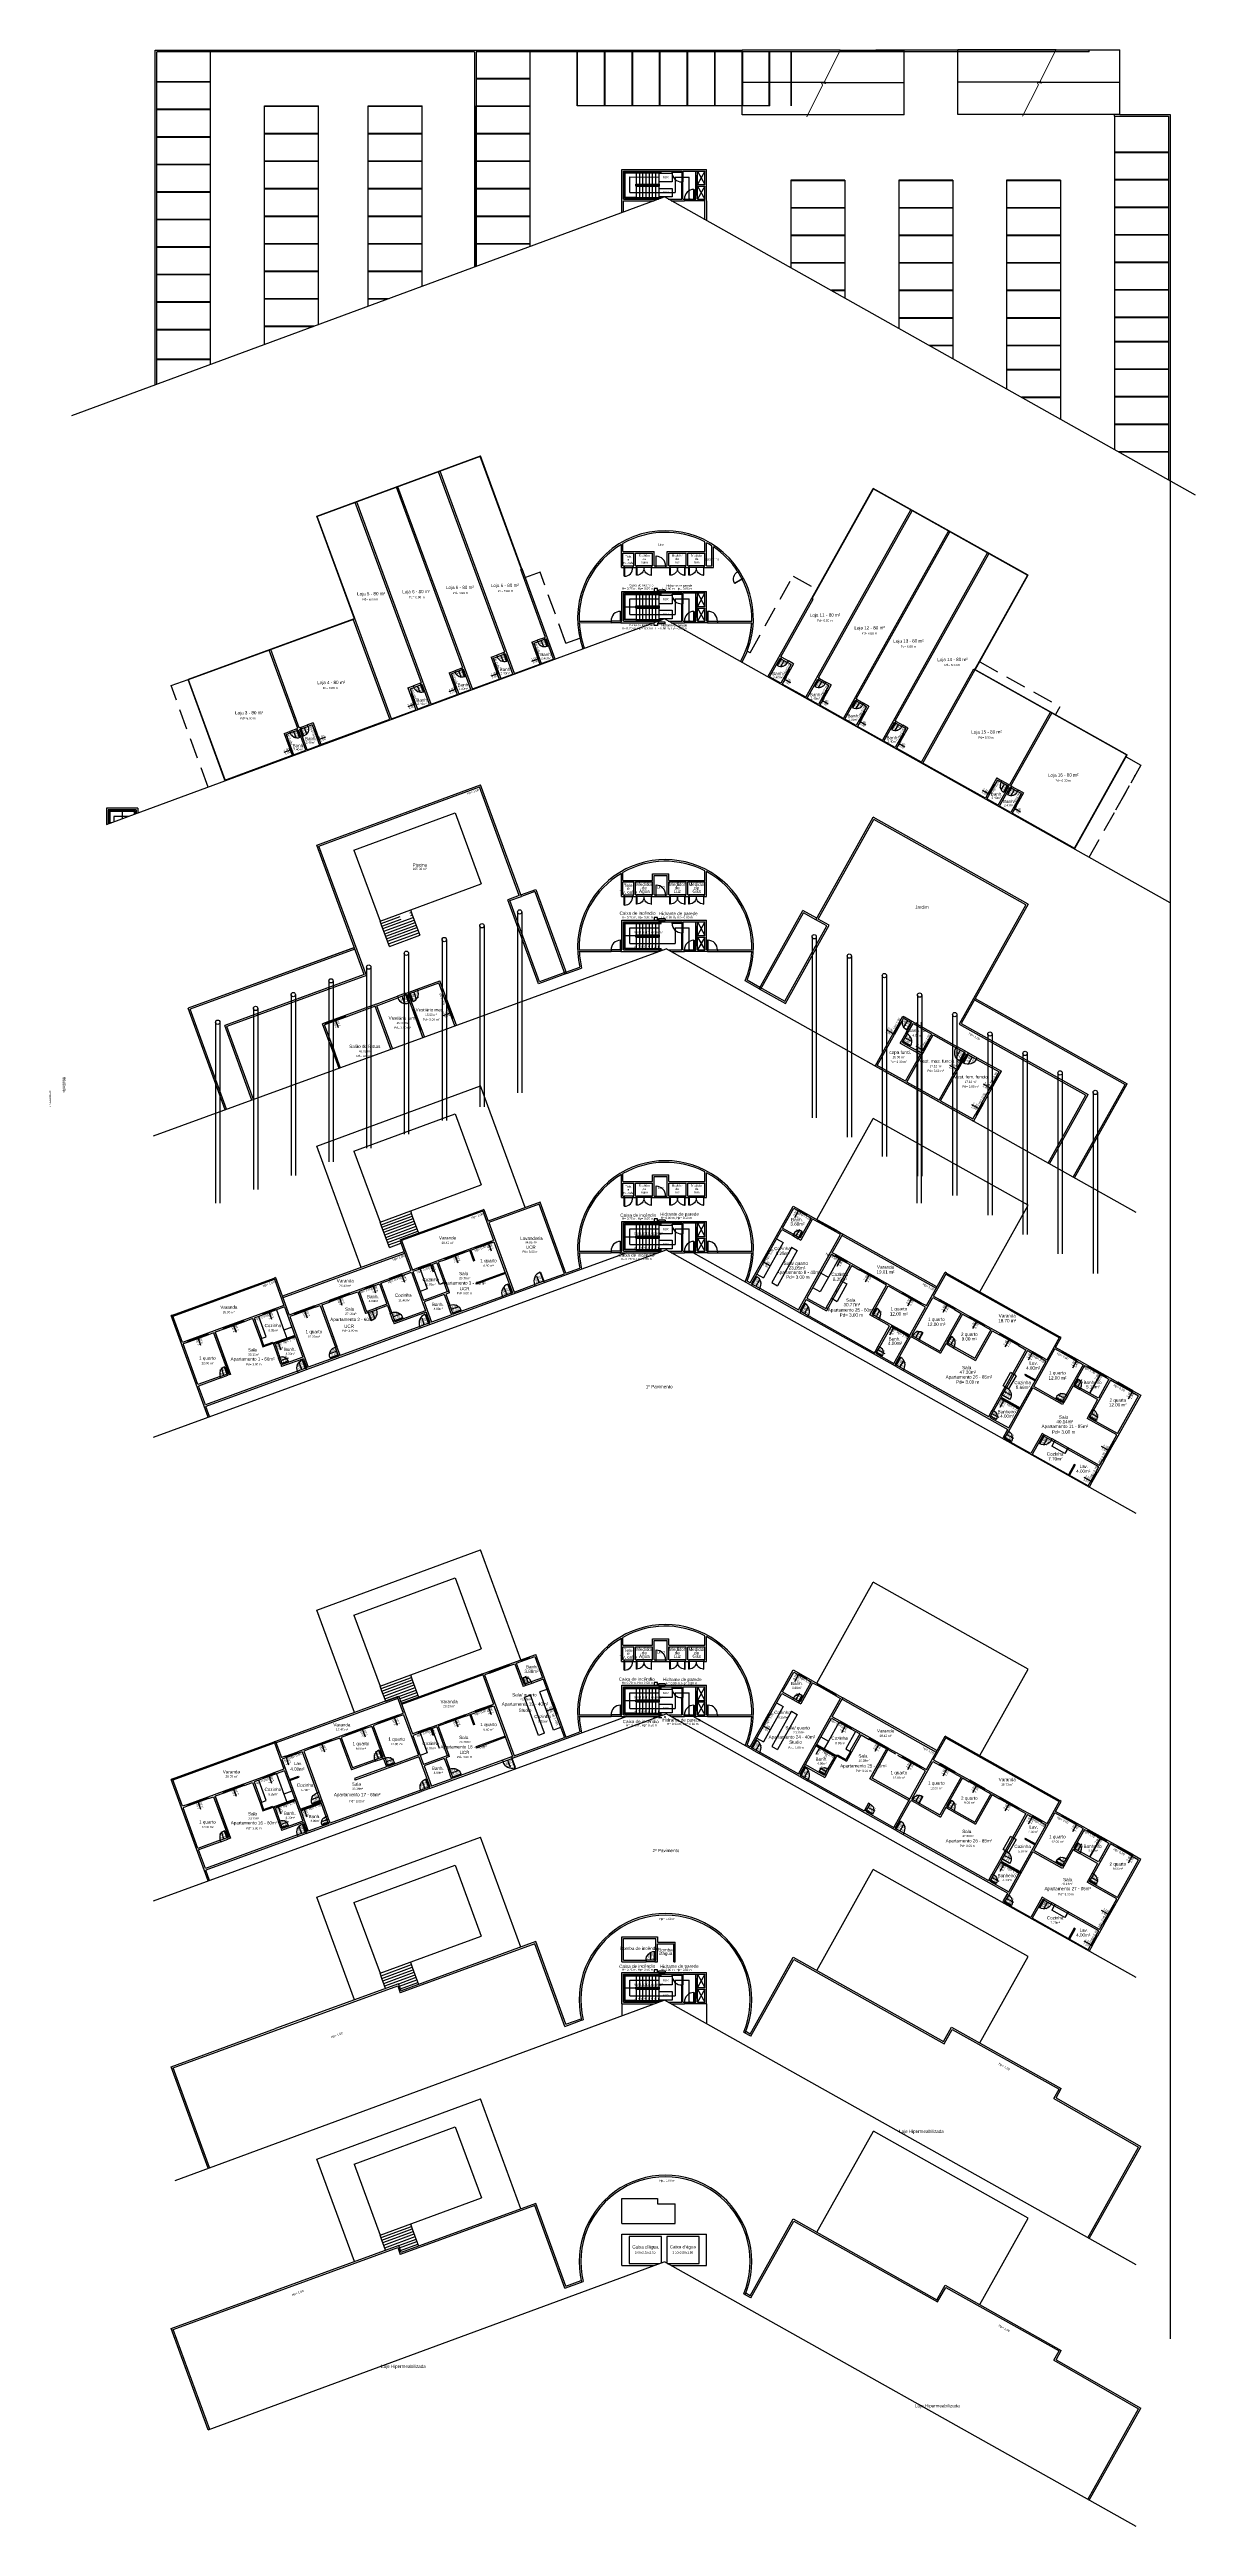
# Model space of a CAD drawing. Header units: millimetres. Extents: x -210 to 1173, y -437 to 320.
# Drawn here: x 688.1 to 794.3, y -305.8 to -76.4 of the extents above; entities that cross this region are included whole.
import ezdxf
from ezdxf.enums import TextEntityAlignment as Align

# ---------------------------------------------------------------- set-up
doc = ezdxf.new("R2010")
doc.units = ezdxf.units.MM
doc.header["$LTSCALE"] = 0.3
doc.linetypes.add('DASHDOTX2', pattern=[50.8, 25.4, -12.7, 0, -12.7])
doc.linetypes.add('DASHED2', pattern=[9.525, 6.35, -3.175])
for name, color, linetype in [('CORTE', 6, 'Continuous'), ('COTAS', 1, 'Continuous'), ('ESQUADRIAS', 3, 'Continuous'), ('LINHA DE CORTE', 6, 'DASHDOTX2'), ('PISO', 1, 'Continuous'), ('PROJEÇÃO', 1, 'DASHED2'), ('TEXTOS', 2, 'Continuous'), ('VISTA', 2, 'Continuous')]:
    doc.layers.add(name, color=color, linetype=linetype)
doc.styles.add('2MM 1_100', font='ARIAL.TTF', dxfattribs={"height": 0.2})
doc.styles.add('3MM 1_100', font='ARIAL.TTF', dxfattribs={"height": 0.3})

msp = doc.modelspace()

# ---------------------------------------------------------------- linework, layer by layer
for p, q in [((690.172, -110.281), (745.083, -90.049)), ((794.315, -117.661), (745.091, -90.049)), ((693.379, -148.183), (745.083, -129.132)), ((791.962, -155.424), (745.091, -129.132)), ((697.729, -177.025), (745.245, -159.686)), ((788.803, -184.12), (745.245, -159.686)), ((697.729, -204.917), (745.245, -187.578)), ((788.803, -212.011), (745.245, -187.578)), ((697.729, -247.886), (745.245, -230.546)), ((788.803, -254.98), (745.245, -230.546)), ((699.75, -273.775), (745.083, -257.071)), ((788.803, -281.591), (745.091, -257.071)), ((702.806, -296.892), (745.084, -281.314)), ((788.805, -305.834), (745.092, -281.314))]:
    msp.add_line(p, q)
at = {"layer": 'CORTE'}
for p, q in [((697.888, -107.438), (697.888, -76.445)), ((697.888, -76.445), (752.303, -76.445)), ((727.488, -76.595), (698.038, -76.595)), ((698.038, -107.383), (698.038, -76.595)), ((727.488, -76.595), (727.488, -96.531)), ((784.462, -76.595), (727.638, -76.595)), ((727.638, -76.595), (727.638, -96.476)), ((761.39, -76.445), (767.303, -76.445)), ((784.462, -76.445), (764.676, -76.445)), ((767.303, -82.445), (767.303, -76.445)), ((781.39, -76.409), (787.303, -76.409)), ((784.462, -76.595), (784.462, -76.445)), ((787.303, -82.409), (787.303, -76.409)), ((759.981, -79.445), (767.303, -79.445)), ((779.981, -79.409), (787.303, -79.409)), ((767.303, -82.445), (758.367, -82.445)), ((787.303, -82.409), (778.367, -82.409)), ((786.812, -82.559), (786.812, -82.409)), ((786.812, -82.559), (791.812, -82.559)), ((787.303, -82.409), (791.962, -82.409)), ((791.812, -82.559), (791.812, -116.256)), ((791.962, -82.409), (791.962, -116.34)), ((741.152, -87.498), (749.002, -87.499)), ((741.152, -90.398), (741.152, -87.498)), ((741.302, -87.648), (746.702, -87.649)), ((741.302, -90.248), (741.302, -87.648)), ((741.452, -87.498), (741.452, -87.498)), ((746.702, -87.749), (746.702, -87.649)), ((746.702, -90.249), (746.702, -88.649)), ((746.802, -87.649), (748.002, -87.649)), ((746.802, -87.749), (746.802, -87.649)), ((746.802, -90.249), (746.802, -88.649)), ((748.002, -87.649), (748.852, -87.649)), ((748.002, -90.249), (748.002, -87.649)), ((748.152, -88.899), (748.152, -87.649)), ((748.852, -87.649), (748.152, -88.899)), ((748.152, -87.649), (748.852, -88.899)), ((748.152, -88.899), (748.852, -88.899)), ((748.152, -89.049), (748.852, -89.049)), ((748.152, -90.249), (748.152, -89.049)), ((748.152, -89.049), (748.852, -90.249)), ((748.852, -89.049), (748.152, -90.249)), ((748.852, -88.899), (748.852, -87.649)), ((748.852, -90.249), (748.852, -89.049)), ((749.002, -90.398), (749.002, -87.499)), ((741.157, -90.398), (741.152, -90.398)), ((741.157, -91.495), (741.157, -90.398)), ((741.302, -90.248), (744.54, -90.249)), ((741.307, -90.398), (744.133, -90.399)), ((741.307, -91.44), (741.307, -90.398)), ((745.447, -90.249), (746.702, -90.249)), ((745.715, -90.399), (746.952, -90.399)), ((746.802, -90.249), (746.952, -90.249)), ((747.852, -90.249), (748.002, -90.249)), ((748.852, -90.399), (747.852, -90.399)), ((748.152, -90.249), (748.852, -90.249)), ((748.852, -92.158), (748.852, -90.399)), ((749.002, -90.399), (749.002, -90.398)), ((749.002, -90.399), (749.002, -92.242)), ((726.413, -133.66), (720.26, -116.938)), ((727.294, -135.618), (720.401, -116.886)), ((730.308, -132.227), (724.155, -115.505)), ((731.188, -134.185), (724.296, -115.453)), ((791.962, -115.528), (791.962, -155.424)), ((722.589, -135.067), (716.436, -118.345)), ((723.469, -137.025), (716.577, -118.293)), ((758.19, -136.397), (767.926, -119.035)), ((759.372, -134.595), (768.057, -119.109)), ((761.679, -138.353), (771.415, -120.992)), ((762.861, -136.551), (771.546, -121.065)), ((741.102, -124.382), (741.102, -122.237)), ((741.252, -122.882), (741.252, -122.15)), ((741.252, -122.882), (744.152, -122.882)), ((741.252, -123.032), (742.252, -123.032)), ((741.252, -124.232), (741.252, -123.032)), ((742.252, -124.232), (742.252, -123.032)), ((742.402, -123.032), (744.002, -123.032)), ((742.402, -124.232), (742.402, -123.032)), ((744.002, -124.232), (744.002, -123.032)), ((744.152, -124.232), (744.152, -122.882)), ((745.352, -122.882), (748.852, -122.882)), ((745.352, -124.232), (745.352, -122.882)), ((745.502, -123.032), (747.102, -123.032)), ((745.502, -124.232), (745.502, -123.032)), ((747.102, -124.232), (747.102, -123.032)), ((747.252, -123.032), (748.852, -123.032)), ((747.252, -124.232), (747.252, -123.032)), ((748.852, -122.882), (748.852, -121.999)), ((748.852, -124.232), (748.852, -123.032)), ((749.002, -124.232), (749.002, -122.078)), ((749.502, -124.232), (749.502, -122.373)), ((749.652, -124.382), (749.652, -122.472)), ((750.445, -122.882), (750.448, -122.882)), ((765.298, -140.383), (775.034, -123.022)), ((766.481, -138.581), (775.165, -123.095)), ((731.912, -124.499), (731.771, -124.551)), ((734.067, -130.844), (731.771, -124.551)), ((734.963, -132.86), (731.912, -124.499)), ((741.102, -124.382), (741.352, -124.382)), ((741.252, -124.232), (741.352, -124.232)), ((741.352, -124.232), (741.352, -124.382)), ((742.152, -124.232), (742.252, -124.232)), ((742.152, -124.232), (742.152, -124.382)), ((742.152, -124.382), (742.542, -124.382)), ((742.402, -124.232), (742.502, -124.232)), ((742.502, -124.232), (742.502, -124.382)), ((743.862, -124.382), (744.302, -124.382)), ((743.902, -124.232), (744.002, -124.232)), ((743.902, -124.232), (743.902, -124.382)), ((744.152, -124.232), (744.302, -124.232)), ((744.302, -124.232), (744.302, -124.382)), ((745.202, -124.232), (745.352, -124.232)), ((745.202, -124.232), (745.202, -124.382)), ((745.202, -124.382), (745.602, -124.382)), ((745.502, -124.232), (745.602, -124.232)), ((745.602, -124.232), (745.602, -124.382)), ((747.002, -124.232), (747.102, -124.232)), ((747.002, -124.232), (747.002, -124.382)), ((747.002, -124.382), (747.352, -124.382)), ((747.252, -124.232), (747.352, -124.232)), ((747.352, -124.232), (747.352, -124.382)), ((748.752, -124.232), (748.852, -124.232)), ((748.752, -124.232), (748.752, -124.382)), ((748.752, -124.382), (749.652, -124.382)), ((749.002, -124.232), (749.502, -124.232)), ((752.036, -124.689), (751.902, -124.758)), ((752.437, -125.382), (752.304, -125.45)), ((741.152, -126.582), (749.002, -126.582)), ((741.152, -129.332), (741.152, -126.582)), ((741.302, -126.732), (746.702, -126.732)), ((741.302, -129.332), (741.302, -126.732)), ((741.452, -126.582), (741.452, -126.582)), ((745.151, -126.462), (744.551, -126.462)), ((744.551, -126.462), (744.551, -126.632)), ((745.151, -126.632), (744.551, -126.632)), ((745.151, -126.462), (745.151, -126.632)), ((746.702, -126.832), (746.702, -126.732)), ((746.702, -129.332), (746.702, -127.732)), ((746.802, -126.732), (748.002, -126.732)), ((746.802, -126.832), (746.802, -126.732)), ((746.802, -129.332), (746.802, -127.732)), ((748.002, -126.732), (748.852, -126.732)), ((748.002, -129.332), (748.002, -126.732)), ((748.152, -127.982), (748.152, -126.732)), ((748.852, -126.732), (748.152, -127.982)), ((748.152, -126.732), (748.852, -127.982)), ((748.152, -127.982), (748.852, -127.982)), ((748.152, -128.132), (748.852, -128.132)), ((748.152, -129.332), (748.152, -128.132)), ((748.152, -128.132), (748.852, -129.332)), ((748.852, -128.132), (748.152, -129.332)), ((748.852, -127.982), (748.852, -126.732)), ((748.852, -129.332), (748.852, -128.132)), ((749.002, -129.332), (749.002, -126.582)), ((754.666, -134.503), (758.752, -127.217)), ((755.883, -132.638), (758.882, -127.291)), ((758.752, -127.217), (758.882, -127.291)), ((716.258, -129.15), (716.398, -129.098)), ((719.645, -138.433), (716.258, -129.15)), ((719.786, -138.381), (716.399, -129.099)), ((737.194, -129.331), (740.152, -129.332)), ((737.2, -129.481), (740.152, -129.482)), ((740.152, -129.332), (740.152, -129.482)), ((741.052, -129.332), (741.052, -129.482)), ((741.052, -129.332), (741.152, -129.332)), ((741.052, -129.482), (744.133, -129.482)), ((741.302, -129.332), (744.54, -129.332)), ((744.551, -129.602), (744.551, -129.432)), ((745.151, -129.432), (744.551, -129.432)), ((745.151, -129.602), (744.551, -129.602)), ((744.752, -129.332), (744.802, -129.332)), ((745.151, -129.602), (745.151, -129.432)), ((745.447, -129.332), (746.702, -129.332)), ((745.715, -129.482), (746.952, -129.482)), ((746.802, -129.332), (746.952, -129.332)), ((747.852, -129.332), (748.002, -129.332)), ((749.102, -129.482), (747.852, -129.482)), ((748.152, -129.332), (748.852, -129.332)), ((749.102, -129.332), (749.002, -129.332)), ((749.002, -129.482), (749.002, -129.482)), ((749.102, -129.332), (749.102, -129.482)), ((750.002, -129.332), (753.188, -129.332)), ((750.002, -129.332), (750.002, -129.482)), ((750.002, -129.482), (753.183, -129.482)), ((711.121, -139.287), (708.474, -132.033)), ((711.257, -139.22), (708.615, -131.981)), ((729.044, -132.683), (729.561, -132.496)), ((729.044, -132.683), (729.78, -134.703)), ((729.236, -132.773), (729.612, -132.638)), ((729.236, -132.773), (729.921, -134.652)), ((729.612, -132.638), (729.561, -132.496)), ((730.22, -132.259), (730.308, -132.227)), ((730.271, -132.4), (730.22, -132.259)), ((730.271, -132.4), (730.36, -132.368)), ((731.048, -134.237), (730.36, -132.368)), ((732.798, -131.302), (733.315, -131.116)), ((732.798, -131.302), (733.534, -133.323)), ((732.99, -131.392), (733.366, -131.257)), ((732.99, -131.392), (733.675, -133.272)), ((733.366, -131.257), (733.315, -131.116)), ((733.675, -133.271), (734.802, -132.856)), ((733.974, -130.878), (734.068, -130.844)), ((734.025, -131.019), (733.974, -130.878)), ((734.025, -131.019), (734.119, -130.985)), ((734.802, -132.856), (734.119, -130.985)), ((754.832, -134.514), (755.81, -132.769)), ((755.897, -132.818), (755.81, -132.769)), ((755.971, -132.687), (755.883, -132.638)), ((755.897, -132.818), (755.971, -132.687)), ((756.508, -133.16), (756.581, -133.03)), ((757.061, -133.299), (756.581, -133.03)), ((718.301, -134.345), (718.312, -134.341)), ((718.353, -134.486), (718.363, -134.482)), ((721.325, -135.524), (721.842, -135.337)), ((721.893, -135.478), (721.842, -135.337)), ((722.501, -135.099), (722.589, -135.067)), ((722.552, -135.24), (722.501, -135.099)), ((722.552, -135.24), (722.641, -135.208)), ((723.329, -137.077), (722.641, -135.208)), ((725.149, -134.116), (725.667, -133.93)), ((725.149, -134.116), (725.885, -136.137)), ((725.341, -134.206), (725.718, -134.071)), ((725.341, -134.206), (726.026, -136.086)), ((725.718, -134.071), (725.667, -133.93)), ((726.325, -133.692), (726.413, -133.66)), ((726.376, -133.833), (726.325, -133.692)), ((726.376, -133.833), (726.465, -133.801)), ((727.153, -135.67), (726.465, -133.801)), ((727.294, -135.618), (729.78, -134.703)), ((729.921, -134.652), (731.048, -134.237)), ((731.188, -134.185), (733.534, -133.322)), ((755.878, -135.101), (754.832, -134.514)), ((756.857, -133.356), (755.878, -135.101)), ((757.061, -133.299), (756.009, -135.174)), ((758.19, -136.397), (756.009, -135.174)), ((756.857, -133.356), (756.508, -133.16)), ((758.321, -136.47), (759.299, -134.726)), ((759.386, -134.775), (759.299, -134.726)), ((760.346, -135.313), (759.367, -137.057)), ((759.459, -134.644), (759.372, -134.595)), ((759.386, -134.775), (759.459, -134.644)), ((760.55, -135.255), (759.498, -137.13)), ((759.997, -135.117), (760.07, -134.986)), ((760.346, -135.313), (759.997, -135.117)), ((760.55, -135.255), (760.07, -134.986)), ((768.918, -142.413), (773.773, -133.756)), ((769.049, -142.486), (773.903, -133.83)), ((719.043, -136.363), (719.049, -136.361)), ((719.095, -136.504), (719.1, -136.502)), ((719.786, -138.381), (722.061, -137.544)), ((721.325, -135.524), (722.061, -137.544)), ((721.517, -135.614), (721.893, -135.478)), ((721.517, -135.614), (722.202, -137.492)), ((722.202, -137.492), (723.329, -137.077)), ((723.469, -137.025), (725.885, -136.137)), ((726.026, -136.085), (727.153, -135.67)), ((759.367, -137.057), (758.321, -136.47)), ((761.679, -138.353), (759.498, -137.13)), ((761.809, -138.427), (762.788, -136.682)), ((762.875, -136.731), (762.788, -136.682)), ((763.834, -137.269), (762.856, -139.014)), ((762.948, -136.6), (762.861, -136.551)), ((762.875, -136.731), (762.948, -136.6)), ((764.039, -137.212), (762.987, -139.087)), ((763.485, -137.074), (763.559, -136.943)), ((763.834, -137.269), (763.485, -137.074)), ((764.039, -137.212), (763.559, -136.943)), ((709.852, -139.745), (710.369, -139.558)), ((709.852, -139.745), (710.588, -141.765)), ((710.044, -139.835), (710.42, -139.699)), ((710.044, -139.835), (710.729, -141.714)), ((710.42, -139.699), (710.369, -139.558)), ((711.028, -139.321), (711.121, -139.287)), ((711.079, -139.462), (711.028, -139.321)), ((711.079, -139.462), (711.173, -139.428)), ((711.855, -141.299), (711.173, -139.428)), ((711.35, -139.185), (711.257, -139.22)), ((711.402, -139.326), (711.308, -139.361)), ((711.996, -141.247), (711.308, -139.361)), ((711.402, -139.326), (711.35, -139.185)), ((712.524, -138.755), (712.008, -138.944)), ((712.059, -139.085), (712.008, -138.944)), ((712.435, -138.947), (712.059, -139.085)), ((712.435, -138.947), (713.12, -140.833)), ((712.524, -138.755), (713.262, -140.782)), ((713.261, -140.782), (719.645, -138.433)), ((762.856, -139.014), (761.809, -138.427)), ((765.298, -140.383), (762.987, -139.087)), ((765.429, -140.457), (766.407, -138.712)), ((766.495, -138.761), (766.407, -138.712)), ((767.454, -139.299), (766.476, -141.043)), ((766.568, -138.63), (766.481, -138.581)), ((766.495, -138.761), (766.568, -138.63)), ((767.658, -139.242), (766.607, -141.117)), ((767.105, -139.103), (767.179, -138.973)), ((767.454, -139.299), (767.105, -139.103)), ((767.658, -139.242), (767.179, -138.973)), ((777.079, -144.523), (780.862, -137.778)), ((777.21, -144.597), (780.992, -137.851)), ((704.347, -144.061), (710.588, -141.765)), ((710.729, -141.713), (711.855, -141.299)), ((711.996, -141.247), (713.12, -140.833)), ((766.476, -141.043), (765.429, -140.457)), ((768.918, -142.413), (766.607, -141.117)), ((704.374, -144.132), (704.348, -144.061)), ((774.849, -145.739), (769.049, -142.486)), ((775.901, -143.863), (774.849, -145.739)), ((775.959, -144.067), (774.98, -145.813)), ((775.901, -143.863), (776.381, -144.132)), ((775.959, -144.067), (776.308, -144.263)), ((776.308, -144.263), (776.381, -144.132)), ((776.918, -144.605), (776.991, -144.474)), ((776.991, -144.474), (777.079, -144.523)), ((696.279, -146.673), (693.379, -146.673)), ((693.379, -146.673), (693.379, -148.183)), ((696.129, -146.823), (693.529, -146.823)), ((693.529, -146.828), (693.529, -148.127)), ((696.129, -146.828), (696.129, -147.169)), ((696.279, -146.673), (696.279, -147.114)), ((696.279, -146.828), (696.279, -146.828)), ((776.026, -146.399), (774.98, -145.813)), ((776.026, -146.399), (777.005, -144.654)), ((776.157, -146.473), (777.136, -144.727)), ((777.204, -147.06), (776.157, -146.473)), ((776.918, -144.605), (777.005, -144.654)), ((777.223, -144.776), (777.136, -144.727)), ((778.183, -145.314), (777.204, -147.06)), ((777.297, -144.645), (777.21, -144.597)), ((777.223, -144.776), (777.297, -144.645)), ((778.387, -145.257), (777.335, -147.133)), ((777.834, -145.119), (777.907, -144.988)), ((778.183, -145.314), (777.834, -145.119)), ((778.387, -145.257), (777.907, -144.988)), ((791.962, -145.996), (791.962, -190.996)), ((716.323, -150.554), (725.708, -147.101)), ((725.708, -147.101), (728.125, -153.67)), ((783.135, -150.386), (777.335, -147.133)), ((716.323, -150.554), (718.741, -157.123)), ((783.135, -150.386), (783.098, -150.452)), ((718.741, -157.123), (728.125, -153.67)), ((741.102, -154.85), (741.102, -152.705)), ((741.252, -153.35), (741.252, -152.618)), ((741.252, -153.35), (744.002, -153.35)), ((741.252, -153.5), (742.252, -153.5)), ((741.252, -154.7), (741.252, -153.5)), ((742.252, -154.7), (742.252, -153.5)), ((742.402, -153.5), (744.002, -153.5)), ((742.402, -154.7), (742.402, -153.5)), ((744.002, -152.75), (745.502, -152.75)), ((744.002, -153.35), (744.002, -152.75)), ((744.002, -154.7), (744.002, -153.5)), ((744.152, -152.9), (745.352, -152.9)), ((744.152, -154.7), (744.152, -152.9)), ((745.352, -154.7), (745.352, -152.9)), ((745.502, -153.35), (745.502, -152.75)), ((745.502, -153.35), (748.852, -153.35)), ((745.502, -153.5), (747.102, -153.5)), ((745.502, -154.7), (745.502, -153.5)), ((747.102, -154.7), (747.102, -153.5)), ((747.252, -153.5), (748.852, -153.5)), ((747.252, -154.7), (747.252, -153.5)), ((748.852, -153.35), (748.852, -152.467)), ((748.852, -154.7), (748.852, -153.5)), ((749.002, -154.85), (749.002, -152.546)), ((750.445, -153.35), (750.448, -153.35)), ((741.102, -154.85), (741.352, -154.85)), ((741.252, -154.7), (741.352, -154.7)), ((741.352, -154.7), (741.352, -154.85)), ((742.152, -154.7), (742.252, -154.7)), ((742.152, -154.7), (742.152, -154.85)), ((742.152, -154.85), (742.542, -154.85)), ((742.402, -154.7), (742.502, -154.7)), ((742.502, -154.7), (742.502, -154.85)), ((743.862, -154.85), (744.302, -154.85)), ((743.902, -154.7), (744.002, -154.7)), ((743.902, -154.7), (743.902, -154.85)), ((744.152, -154.7), (744.302, -154.7)), ((744.302, -154.7), (744.302, -154.85)), ((745.202, -154.7), (745.352, -154.7)), ((745.202, -154.7), (745.202, -154.85)), ((745.202, -154.85), (745.602, -154.85)), ((745.502, -154.7), (745.602, -154.7)), ((745.602, -154.7), (745.602, -154.85)), ((747.002, -154.7), (747.102, -154.7)), ((747.002, -154.7), (747.002, -154.85)), ((747.002, -154.85), (747.352, -154.85)), ((747.252, -154.7), (747.352, -154.7)), ((747.352, -154.7), (747.352, -154.85)), ((748.752, -154.7), (748.852, -154.7)), ((748.752, -154.7), (748.752, -154.85)), ((748.752, -154.85), (749.002, -154.85)), ((731.149, -156.29), (731.149, -156.296)), ((741.152, -157.05), (749.002, -157.05)), ((741.152, -159.8), (741.152, -157.05)), ((741.302, -157.2), (746.702, -157.2)), ((741.302, -159.8), (741.302, -157.2)), ((741.452, -157.05), (741.452, -157.05)), ((745.151, -156.93), (744.551, -156.93)), ((744.551, -156.93), (744.551, -157.1)), ((745.151, -157.1), (744.551, -157.1)), ((745.151, -156.93), (745.151, -157.1)), ((746.702, -157.3), (746.702, -157.2)), ((746.702, -159.8), (746.702, -158.2)), ((746.802, -157.2), (748.002, -157.2)), ((746.802, -157.3), (746.802, -157.2)), ((746.802, -159.8), (746.802, -158.2)), ((748.002, -157.2), (748.852, -157.2)), ((748.002, -159.8), (748.002, -157.2)), ((748.152, -158.45), (748.152, -157.2)), ((748.852, -157.2), (748.152, -158.45)), ((748.152, -157.2), (748.852, -158.45)), ((748.852, -158.45), (748.852, -157.2)), ((749.002, -159.8), (749.002, -157.05)), ((737.194, -159.799), (740.152, -159.8)), ((737.2, -159.949), (740.152, -159.95)), ((740.152, -159.8), (740.152, -159.95)), ((741.052, -159.8), (741.052, -159.95)), ((741.052, -159.8), (741.152, -159.8)), ((741.052, -159.95), (744.523, -159.95)), ((741.302, -159.8), (744.934, -159.8)), ((743.702, -159.183), (743.656, -159.2)), ((744.551, -159.939), (744.551, -159.9)), ((744.66, -159.9), (744.551, -159.9)), ((745.447, -159.8), (746.702, -159.8)), ((745.715, -159.95), (746.952, -159.95)), ((746.802, -159.8), (746.952, -159.8)), ((747.403, -159.75), (747.402, -159.749)), ((747.852, -159.8), (748.002, -159.8)), ((749.102, -159.95), (747.852, -159.95)), ((748.152, -158.45), (748.852, -158.45)), ((748.152, -158.6), (748.852, -158.6)), ((748.152, -159.8), (748.152, -158.6)), ((748.152, -158.6), (748.852, -159.8)), ((748.852, -158.6), (748.152, -159.8)), ((748.152, -159.8), (748.852, -159.8)), ((748.852, -159.8), (748.852, -158.6)), ((749.102, -159.8), (749.002, -159.8)), ((749.002, -159.95), (749.002, -159.95)), ((749.102, -159.8), (749.102, -159.95)), ((750.002, -159.8), (753.188, -159.8)), ((750.002, -159.8), (750.002, -159.95)), ((750.002, -159.95), (753.183, -159.95)), ((722.179, -163.421), (724.29, -162.645)), ((722.23, -163.562), (724.201, -162.837)), ((725.67, -166.83), (724.201, -162.837)), ((725.811, -166.778), (724.29, -162.645)), ((735.966, -161.847), (737.243, -161.381)), ((736.017, -161.988), (737.419, -161.476)), ((753.878, -163.387), (752.577, -162.656)), ((753.949, -163.262), (752.765, -162.591)), ((718.378, -164.82), (715.52, -165.871)), ((718.289, -165.012), (715.573, -166.017)), ((719.751, -168.989), (718.289, -165.012)), ((718.378, -164.82), (720.348, -164.095)), ((718.429, -164.96), (720.4, -164.235)), ((719.892, -168.938), (718.429, -164.96)), ((720.348, -164.095), (720.4, -164.235)), ((721.099, -163.819), (721.428, -163.698)), ((721.151, -163.959), (721.099, -163.819)), ((721.151, -163.959), (721.245, -163.925)), ((722.711, -167.909), (721.245, -163.925)), ((721.386, -163.873), (721.48, -163.838)), ((722.852, -167.858), (721.386, -163.873)), ((721.48, -163.838), (721.428, -163.698)), ((722.23, -163.562), (722.179, -163.421)), ((713.643, -166.561), (713.403, -166.649)), ((714.116, -168.571), (713.403, -166.649)), ((713.694, -166.702), (713.6, -166.737)), ((714.257, -168.52), (713.6, -166.737)), ((713.694, -166.702), (713.643, -166.561)), ((715.571, -166.012), (715.52, -165.871)), ((766.887, -166.496), (767.205, -165.929)), ((766.887, -166.496), (767.018, -166.569)), ((767.018, -166.569), (767.262, -166.135)), ((767.205, -165.929), (767.336, -166.002)), ((767.263, -166.133), (767.336, -166.002)), ((767.466, -167.508), (768.004, -166.548)), ((767.597, -167.581), (768.135, -166.622)), ((767.961, -166.524), (768.034, -166.393)), ((767.961, -166.524), (768.004, -166.548)), ((768.034, -166.393), (772.199, -168.728)), ((768.135, -166.622), (769.88, -167.6)), ((714.257, -168.52), (714.116, -168.571)), ((764.614, -170.552), (766.3, -167.542)), ((764.818, -170.494), (766.431, -167.616)), ((766.301, -167.542), (766.431, -167.616)), ((766.953, -168.424), (767.075, -168.206)), ((766.953, -168.424), (768.828, -169.475)), ((767.206, -168.279), (767.075, -168.206)), ((767.157, -168.366), (767.206, -168.279)), ((767.157, -168.366), (768.902, -169.344)), ((767.435, -171.961), (768.828, -169.475)), ((767.597, -167.581), (767.466, -167.508)), ((767.566, -172.035), (770.01, -167.673)), ((768.902, -169.344), (769.88, -167.6)), ((770.01, -167.673), (772.126, -168.859)), ((772.126, -168.859), (772.199, -168.728)), ((772.754, -169.784), (772.998, -169.348)), ((772.754, -169.784), (772.885, -169.857)), ((772.885, -169.857), (773.129, -169.421)), ((772.911, -169.299), (772.984, -169.168)), ((772.911, -169.299), (772.998, -169.348)), ((772.984, -169.168), (773.29, -169.339)), ((773.129, -169.421), (773.216, -169.47)), ((773.216, -169.47), (773.29, -169.339)), ((774.001, -169.91), (774.075, -169.779)), ((774.075, -169.779), (776.321, -171.038)), ((714.803, -170.024), (714.665, -170.075)), ((714.665, -170.075), (714.914, -170.755)), ((714.803, -170.024), (715.053, -170.704)), ((765.53, -171.065), (764.614, -170.552)), ((771.855, -174.615), (764.614, -170.552)), ((767.435, -171.961), (764.818, -170.494)), ((768.463, -172.709), (766.576, -171.652)), ((770.553, -173.709), (767.566, -172.035)), ((770.553, -173.709), (772.167, -170.831)), ((770.684, -173.783), (772.298, -170.904)), ((772.167, -170.831), (772.298, -170.904)), ((774.001, -169.91), (776.117, -171.096)), ((775.872, -171.532), (776.117, -171.096)), ((775.872, -171.532), (776.003, -171.605)), ((776.003, -171.605), (776.321, -171.038)), ((769.51, -173.296), (773.729, -175.661)), ((770.684, -173.783), (773.672, -175.457)), ((774.503, -173.974), (775.285, -172.579)), ((774.503, -173.974), (774.634, -174.048)), ((774.634, -174.048), (775.416, -172.652)), ((775.285, -172.579), (775.416, -172.652)), ((791.962, -173.888), (791.962, -218.888)), ((773.672, -175.457), (773.916, -175.021)), ((774.047, -175.094), (773.729, -175.661)), ((773.916, -175.021), (774.047, -175.094)), ((741.102, -182.741), (741.102, -180.596)), ((741.252, -181.241), (741.252, -180.509)), ((741.252, -181.241), (744.002, -181.241)), ((744.002, -180.641), (745.502, -180.641)), ((744.002, -181.241), (744.002, -180.641)), ((744.152, -180.791), (745.352, -180.791)), ((744.152, -182.591), (744.152, -180.791)), ((745.352, -182.591), (745.352, -180.791)), ((745.502, -181.241), (745.502, -180.641)), ((745.502, -181.241), (748.852, -181.241)), ((748.852, -181.241), (748.852, -180.359)), ((749.002, -182.741), (749.002, -180.438)), ((750.445, -181.241), (750.448, -181.241)), ((733.566, -183.163), (728.755, -184.918)), ((733.477, -183.355), (728.806, -185.059)), ((735.825, -189.79), (733.477, -183.355)), ((735.966, -189.739), (733.566, -183.163)), ((741.102, -182.741), (741.352, -182.741)), ((741.252, -181.391), (742.252, -181.391)), ((741.252, -182.591), (741.252, -181.391)), ((741.252, -182.591), (741.352, -182.591)), ((741.352, -182.591), (741.352, -182.741)), ((742.152, -182.591), (742.252, -182.591)), ((742.152, -182.591), (742.152, -182.741)), ((742.152, -182.741), (742.542, -182.741)), ((742.252, -182.591), (742.252, -181.391)), ((742.402, -181.391), (744.002, -181.391)), ((742.402, -182.591), (742.402, -181.391)), ((742.402, -182.591), (742.502, -182.591)), ((742.502, -182.591), (742.502, -182.741)), ((743.862, -182.741), (744.302, -182.741)), ((743.902, -182.591), (744.002, -182.591)), ((743.902, -182.591), (743.902, -182.741)), ((744.002, -182.591), (744.002, -181.391)), ((744.152, -182.591), (744.302, -182.591)), ((744.302, -182.591), (744.302, -182.741)), ((745.202, -182.591), (745.352, -182.591)), ((745.202, -182.591), (745.202, -182.741)), ((745.202, -182.741), (745.602, -182.741)), ((745.502, -181.391), (747.102, -181.391)), ((745.502, -182.591), (745.502, -181.391)), ((745.502, -182.591), (745.602, -182.591)), ((745.602, -182.591), (745.602, -182.741)), ((747.002, -182.591), (747.102, -182.591)), ((747.002, -182.591), (747.002, -182.741)), ((747.002, -182.741), (747.352, -182.741)), ((747.102, -182.591), (747.102, -181.391)), ((747.252, -181.391), (748.852, -181.391)), ((747.252, -182.591), (747.252, -181.391)), ((747.252, -182.591), (747.352, -182.591)), ((747.352, -182.591), (747.352, -182.741)), ((748.752, -182.591), (748.852, -182.591)), ((748.752, -182.591), (748.752, -182.741)), ((748.752, -182.741), (749.002, -182.741)), ((748.852, -182.591), (748.852, -181.391)), ((754.737, -187.601), (757.021, -183.528)), ((757.021, -183.528), (759.316, -184.815)), ((728.361, -183.838), (728.22, -183.89)), ((728.22, -183.89), (729.248, -186.708)), ((728.361, -183.838), (728.755, -184.918)), ((728.806, -185.059), (731.154, -191.494)), ((741.152, -184.941), (749.002, -184.941)), ((741.152, -187.691), (741.152, -184.941)), ((741.302, -185.091), (746.702, -185.091)), ((741.302, -187.691), (741.302, -185.091)), ((741.452, -184.941), (741.452, -184.941)), ((745.151, -184.821), (744.551, -184.821)), ((744.551, -184.821), (744.551, -184.991)), ((745.151, -184.991), (744.551, -184.991)), ((745.151, -184.821), (745.151, -184.991)), ((746.702, -185.191), (746.702, -185.091)), ((746.802, -185.091), (748.002, -185.091)), ((746.802, -185.191), (746.802, -185.091)), ((748.002, -185.091), (748.852, -185.091)), ((748.002, -187.691), (748.002, -185.091)), ((748.152, -186.341), (748.152, -185.091)), ((748.852, -185.091), (748.152, -186.341)), ((748.152, -185.091), (748.852, -186.341)), ((748.852, -186.341), (748.852, -185.091)), ((749.002, -187.691), (749.002, -184.941)), ((754.868, -187.675), (755.978, -185.695)), ((755.978, -185.695), (756.982, -186.258)), ((756.051, -185.564), (757.079, -183.732)), ((756.051, -185.564), (757.055, -186.127)), ((757.079, -183.732), (758.692, -184.637)), ((758.692, -184.637), (757.665, -186.47)), ((758.823, -184.711), (757.723, -186.674)), ((758.823, -184.711), (759.242, -184.946)), ((759.242, -184.946), (759.316, -184.815)), ((760.987, -185.924), (761.06, -185.793)), ((761.06, -185.793), (761.629, -186.112)), ((720.704, -186.632), (720.563, -186.683)), ((720.563, -186.683), (721.592, -189.502)), ((720.704, -186.632), (721.733, -189.45)), ((727.557, -187.325), (726.618, -187.668)), ((726.669, -187.809), (726.618, -187.668)), ((727.609, -187.466), (726.669, -187.809)), ((727.046, -187.673), (727.388, -188.613)), ((727.139, -187.637), (727.482, -188.579)), ((727.609, -187.466), (727.557, -187.325)), ((729.06, -186.776), (729.248, -186.708)), ((729.112, -186.917), (729.06, -186.776)), ((729.112, -186.917), (729.299, -186.849)), ((729.299, -186.849), (731.013, -191.546)), ((741.602, -187.841), (733.964, -190.629)), ((737.194, -187.691), (740.152, -187.691)), ((737.2, -187.841), (740.152, -187.841)), ((740.152, -187.691), (740.152, -187.841)), ((741.052, -187.691), (741.052, -187.841)), ((741.052, -187.691), (741.152, -187.691)), ((741.052, -187.841), (744.523, -187.841)), ((741.302, -187.691), (744.934, -187.691)), ((744.551, -187.831), (744.551, -187.791)), ((744.66, -187.791), (744.551, -187.791)), ((745.447, -187.691), (746.702, -187.691)), ((745.715, -187.841), (746.952, -187.841)), ((746.702, -187.691), (746.702, -186.091)), ((746.802, -187.691), (746.802, -186.091)), ((746.802, -187.691), (746.952, -187.691)), ((753.165, -190.878), (747.751, -187.841)), ((747.852, -187.691), (748.002, -187.691)), ((749.102, -187.841), (747.852, -187.841)), ((748.152, -186.341), (748.852, -186.341)), ((748.152, -186.491), (748.852, -186.491)), ((748.152, -187.691), (748.152, -186.491)), ((748.152, -186.491), (748.852, -187.691)), ((748.852, -186.491), (748.152, -187.691)), ((748.152, -187.691), (748.852, -187.691)), ((748.852, -187.691), (748.852, -186.491)), ((749.102, -187.691), (749.002, -187.691)), ((749.002, -187.841), (749.002, -187.841)), ((749.102, -187.691), (749.102, -187.841)), ((750.002, -187.691), (753.188, -187.691)), ((750.002, -187.691), (750.002, -187.841)), ((750.002, -187.841), (753.183, -187.841)), ((754.868, -187.675), (754.737, -187.601)), ((756.574, -186.023), (756.574, -186.023)), ((757.055, -186.127), (756.982, -186.258)), ((757.543, -186.401), (757.47, -186.532)), ((757.47, -186.532), (757.723, -186.674)), ((757.512, -193.147), (761.425, -186.17)), ((757.543, -186.401), (757.665, -186.47)), ((760.577, -187.987), (758.303, -192.043)), ((760.577, -187.987), (760.925, -188.183)), ((760.999, -188.052), (760.65, -187.857)), ((760.653, -187.852), (761.629, -186.112)), ((760.925, -188.183), (760.999, -188.052)), ((761.425, -186.17), (760.987, -185.924)), ((709.051, -190.139), (708.91, -190.191)), ((708.91, -190.191), (709.835, -192.727)), ((709.051, -190.139), (710.319, -193.615)), ((715.886, -191.586), (719.62, -190.224)), ((718.826, -190.673), (719.671, -190.364)), ((719.671, -190.364), (719.62, -190.224)), ((720.747, -189.812), (721.593, -189.504)), ((720.799, -189.953), (720.747, -189.812)), ((720.799, -189.953), (721.644, -189.645)), ((721.644, -189.645), (722.947, -193.214)), ((722.272, -189.254), (721.733, -189.45)), ((722.323, -189.394), (721.784, -189.591)), ((721.784, -189.591), (722.761, -192.268)), ((722.323, -189.394), (722.272, -189.254)), ((724.739, -188.353), (723.4, -188.842)), ((723.452, -188.983), (723.4, -188.842)), ((723.992, -188.786), (723.452, -188.983)), ((723.992, -188.786), (724.667, -190.635)), ((724.79, -188.494), (724.133, -188.734)), ((724.133, -188.734), (724.807, -190.583)), ((724.79, -188.494), (724.739, -188.353)), ((727.482, -188.579), (727.388, -188.613)), ((730.328, -189.667), (727.604, -190.661)), ((730.362, -189.761), (727.638, -190.755)), ((733.912, -190.488), (735.825, -189.79)), ((735.966, -189.739), (737.243, -189.273)), ((753.035, -190.637), (754.15, -188.648)), ((754.28, -188.721), (753.165, -190.71)), ((754.28, -188.721), (754.15, -188.648)), ((762.32, -188.965), (760.584, -192.061)), ((762.451, -189.038), (760.715, -192.135)), ((761.972, -188.77), (762.045, -188.639)), ((762.32, -188.965), (761.972, -188.77)), ((763.267, -189.324), (762.045, -188.639)), ((762.454, -189.033), (763.195, -189.452)), ((763.195, -189.452), (763.267, -189.324)), ((764.942, -190.427), (765.011, -190.303)), ((765.681, -190.849), (764.942, -190.427)), ((765.011, -190.303), (767.192, -191.525)), ((769.374, -192.749), (771.106, -189.66)), ((770.043, -191.862), (771.237, -189.734)), ((771.237, -189.734), (771.106, -189.66)), ((709.835, -192.727), (708.99, -193.036)), ((712.668, -192.76), (714.007, -192.272)), ((712.72, -192.901), (713.189, -192.73)), ((713.189, -192.73), (714.594, -196.579)), ((713.33, -192.678), (714.058, -192.413)), ((713.33, -192.678), (714.735, -196.528)), ((714.058, -192.413), (714.007, -192.272)), ((715.937, -191.727), (715.886, -191.586)), ((715.937, -191.727), (716.665, -191.461)), ((716.665, -191.461), (717.402, -193.481)), ((716.806, -191.41), (718.685, -190.724)), ((716.806, -191.41), (717.492, -193.289)), ((719.37, -192.603), (718.337, -192.98)), ((718.685, -190.724), (719.37, -192.603)), ((718.826, -190.673), (719.837, -193.444)), ((725.11, -191.411), (722.761, -192.268)), ((724.691, -191.724), (722.813, -192.409)), ((722.813, -192.409), (723.498, -194.288)), ((730.126, -192.03), (723.315, -194.516)), ((724.691, -191.724), (725.069, -192.759)), ((725.161, -191.552), (724.832, -191.672)), ((724.832, -191.672), (725.21, -192.708)), ((725.21, -192.708), (725.069, -192.759)), ((725.161, -191.552), (725.11, -191.411)), ((730.074, -191.889), (725.518, -193.551)), ((727.604, -190.661), (727.638, -190.755)), ((730.074, -191.889), (730.126, -192.03)), ((731.013, -191.546), (730.92, -191.58)), ((730.92, -191.58), (730.971, -191.721)), ((733.118, -190.938), (730.971, -191.721)), ((731.154, -191.494), (733.067, -190.796)), ((733.067, -190.796), (733.118, -190.938)), ((733.912, -190.488), (733.964, -190.629)), ((753.035, -190.637), (752.764, -190.485)), ((753.165, -190.71), (753.237, -190.75)), ((753.165, -190.878), (753.237, -190.75)), ((753.863, -191.27), (753.935, -191.141)), ((757.657, -193.398), (753.863, -191.269)), ((753.935, -191.141), (757.512, -193.147)), ((758.229, -192.174), (757.646, -193.215)), ((758.229, -192.174), (760.104, -193.225)), ((758.303, -192.043), (760.047, -193.021)), ((760.715, -192.135), (760.584, -192.061)), ((764.139, -193.597), (765.681, -190.849)), ((764.343, -193.54), (765.822, -190.904)), ((765.822, -190.904), (767.118, -191.656)), ((767.118, -191.656), (767.192, -191.525)), ((768.012, -195.481), (769.97, -191.993)), ((768.863, -192.634), (768.936, -192.503)), ((769.3, -192.879), (768.863, -192.634)), ((768.936, -192.503), (769.374, -192.749)), ((769.97, -191.993), (770.58, -192.335)), ((770.043, -191.862), (770.653, -192.204)), ((770.58, -192.335), (770.653, -192.204)), ((699.516, -193.619), (699.375, -193.67)), ((702.803, -203.065), (699.375, -193.67)), ((700.441, -196.155), (699.516, -193.619)), ((704.199, -194.784), (702.79, -195.298)), ((704.25, -194.925), (703.452, -195.216)), ((704.25, -194.925), (704.199, -194.784)), ((707.862, -193.447), (706.078, -194.099)), ((706.129, -194.239), (706.078, -194.099)), ((706.928, -193.948), (706.129, -194.239)), ((706.928, -193.948), (707.613, -195.827)), ((707.914, -193.588), (707.068, -193.897)), ((707.068, -193.897), (707.754, -195.775)), ((707.914, -193.588), (707.862, -193.447)), ((709.041, -193.177), (708.99, -193.036)), ((709.887, -192.868), (709.041, -193.177)), ((709.887, -192.868), (710.847, -195.499)), ((710.789, -193.446), (710.32, -193.617)), ((710.37, -193.756), (712.084, -198.453)), ((710.841, -193.587), (710.371, -193.758)), ((710.841, -193.587), (710.789, -193.446)), ((722.47, -194.824), (711.902, -198.682)), ((712.72, -192.901), (712.668, -192.76)), ((722.418, -194.682), (715.044, -197.373)), ((717.637, -193.395), (717.402, -193.481)), ((717.586, -193.255), (717.492, -193.289)), ((717.586, -193.255), (717.637, -193.395)), ((718.337, -192.98), (718.389, -193.121)), ((719.422, -192.744), (718.389, -193.121)), ((719.422, -192.744), (719.696, -193.496)), ((719.837, -193.444), (719.696, -193.496)), ((720.094, -194.149), (719.953, -194.2)), ((719.953, -194.2), (720.039, -194.435)), ((722.998, -193.355), (720.039, -194.435)), ((720.094, -194.149), (720.128, -194.243)), ((722.947, -193.214), (720.128, -194.243)), ((722.418, -194.682), (722.47, -194.824)), ((722.998, -193.355), (723.357, -194.34)), ((723.357, -194.34), (723.263, -194.374)), ((723.263, -194.374), (723.315, -194.516)), ((725.377, -193.603), (723.498, -194.288)), ((725.484, -193.459), (725.343, -193.511)), ((725.343, -193.511), (725.378, -193.605)), ((725.484, -193.459), (725.519, -193.553)), ((757.646, -193.215), (757.732, -193.264)), ((757.732, -193.264), (757.657, -193.398)), ((758.355, -193.789), (758.427, -193.661)), ((766.51, -198.364), (758.355, -193.789)), ((758.427, -193.661), (764.577, -197.109)), ((758.558, -193.734), (758.646, -193.783)), ((760.095, -192.934), (760.047, -193.021)), ((760.095, -192.934), (760.226, -193.007)), ((760.226, -193.007), (760.104, -193.225)), ((764.357, -193.72), (764.139, -193.597)), ((764.431, -193.589), (764.343, -193.54)), ((764.431, -193.589), (764.357, -193.72)), ((764.919, -196.499), (765.97, -194.624)), ((765.041, -193.931), (764.968, -194.062)), ((765.97, -194.624), (764.968, -194.062)), ((767.833, -195.496), (765.041, -193.931)), ((765.05, -196.572), (766.101, -194.697)), ((767.759, -195.626), (766.101, -194.697)), ((767.833, -195.496), (769.3, -192.879)), ((772.585, -193.459), (770.629, -196.949)), ((772.716, -193.533), (771.249, -196.15)), ((772.048, -192.987), (771.975, -193.118)), ((771.975, -193.118), (772.585, -193.46)), ((772.048, -192.987), (773.4, -193.745)), ((772.716, -193.533), (773.326, -193.876)), ((773.326, -193.876), (773.4, -193.745)), ((775.332, -195.001), (773.865, -197.618)), ((774.722, -194.658), (774.795, -194.527)), ((774.722, -194.658), (775.332, -195.001)), ((774.795, -194.527), (776.235, -195.335)), ((700.911, -195.984), (700.441, -196.155)), ((700.962, -196.125), (700.493, -196.296)), ((701.864, -200.054), (700.493, -196.296)), ((700.962, -196.125), (700.911, -195.984)), ((702.841, -195.439), (702.79, -195.298)), ((703.311, -195.268), (702.841, -195.439)), ((703.311, -195.268), (704.682, -199.025)), ((704.874, -199.115), (703.452, -195.216)), ((703.452, -195.216), (704.874, -199.115)), ((710.847, -195.499), (708.827, -196.236)), ((708.827, -196.236), (709.324, -197.598)), ((710.898, -195.639), (709.019, -196.325)), ((709.019, -196.325), (709.465, -197.546)), ((710.898, -195.639), (711.584, -197.518)), ((714.735, -196.528), (714.594, -196.579)), ((715.009, -197.279), (714.868, -197.331)), ((715.009, -197.279), (715.044, -197.373)), ((764.577, -197.109), (764.626, -197.022)), ((764.757, -197.095), (764.626, -197.022)), ((764.708, -197.183), (764.757, -197.095)), ((764.708, -197.183), (766.365, -198.112)), ((765.05, -196.572), (764.919, -196.499)), ((766.365, -198.112), (767.759, -195.626)), ((766.495, -198.185), (767.939, -195.612)), ((767.76, -195.627), (767.759, -195.626)), ((767.939, -195.612), (768.026, -195.661)), ((768.012, -195.481), (768.1, -195.53)), ((768.1, -195.53), (768.027, -195.661)), ((768.71, -195.872), (768.637, -196.003)), ((768.637, -196.003), (770.687, -197.153)), ((768.71, -195.873), (770.629, -196.949)), ((771.175, -196.281), (770.687, -197.153)), ((771.263, -196.33), (771.175, -196.281)), ((771.249, -196.15), (771.336, -196.199)), ((771.336, -196.199), (771.263, -196.33)), ((771.947, -196.541), (771.873, -196.672)), ((771.873, -196.672), (773.923, -197.822)), ((771.947, -196.541), (773.865, -197.618)), ((775.463, -195.074), (773.923, -197.822)), ((775.463, -195.074), (776.162, -195.466)), ((776.162, -195.466), (776.235, -195.335)), ((778.605, -196.836), (776.673, -200.281)), ((778.736, -196.909), (776.804, -200.355)), ((777.979, -196.313), (777.906, -196.444)), ((777.906, -196.444), (778.605, -196.836)), ((777.979, -196.313), (779.245, -197.023)), ((778.736, -196.909), (779.172, -197.154)), ((779.172, -197.154), (779.245, -197.023)), ((779.325, -200.245), (781.282, -196.756)), ((780.553, -197.757), (781.747, -195.629)), ((781.892, -197.098), (781.282, -196.756)), ((781.355, -196.625), (781.874, -195.7)), ((781.966, -196.968), (781.355, -196.625)), ((781.874, -195.7), (781.747, -195.629)), ((781.892, -197.098), (781.966, -196.968)), ((703.931, -199.3), (701.864, -200.054)), ((703.982, -199.441), (701.915, -200.195)), ((711.098, -198.813), (702.549, -201.933)), ((711.15, -198.956), (702.602, -202.076)), ((703.982, -199.441), (703.931, -199.3)), ((704.682, -199.025), (704.588, -199.06)), ((704.588, -199.06), (704.64, -199.201)), ((704.874, -199.115), (704.64, -199.201)), ((709.465, -197.546), (709.324, -197.598)), ((709.67, -198.11), (709.53, -198.161)), ((709.53, -198.161), (709.615, -198.396)), ((711.635, -197.659), (709.615, -198.396)), ((709.67, -198.11), (709.705, -198.204)), ((711.584, -197.518), (709.705, -198.204)), ((711.098, -198.813), (711.15, -198.956)), ((711.635, -197.659), (711.943, -198.505)), ((711.85, -198.539), (711.943, -198.505)), ((711.85, -198.539), (711.902, -198.682)), ((714.903, -197.425), (712.084, -198.453)), ((714.868, -197.331), (714.903, -197.425)), ((766.495, -198.185), (766.583, -198.234)), ((766.583, -198.234), (766.51, -198.364)), ((767.28, -198.625), (767.208, -198.755)), ((767.208, -198.755), (776.934, -204.21)), ((767.28, -198.625), (775.133, -203.029)), ((777.005, -204.079), (780.48, -197.887)), ((780.044, -197.643), (780.117, -197.512)), ((780.044, -197.643), (780.48, -197.888)), ((780.117, -197.512), (780.554, -197.757)), ((783.899, -198.223), (782.334, -201.014)), ((784.03, -198.296), (783.052, -200.039)), ((783.288, -197.88), (783.362, -197.75)), ((783.899, -198.223), (783.288, -197.88)), ((787.109, -199.858), (783.356, -197.75)), ((784.03, -198.296), (786.298, -199.568)), ((785.479, -199.106), (784.5, -200.85)), ((785.514, -199.125), (784.535, -200.869)), ((786.298, -199.568), (785.32, -201.31)), ((702.549, -201.933), (701.915, -200.195)), ((776.282, -200.979), (775.475, -202.419)), ((776.242, -201.358), (775.606, -202.492)), ((776.242, -201.358), (777.985, -202.336)), ((776.413, -201.053), (776.282, -200.979)), ((776.413, -201.053), (776.315, -201.227)), ((776.315, -201.227), (778.058, -202.205)), ((776.804, -200.355), (776.673, -200.281)), ((777.002, -204.388), (779.252, -200.376)), ((782, -201.916), (779.252, -200.376)), ((781.942, -201.711), (779.325, -200.245)), ((781.991, -201.624), (781.942, -201.711)), ((781.991, -201.624), (782.122, -201.698)), ((782.122, -201.698), (782, -201.916)), ((782.334, -201.014), (782.465, -201.087)), ((782.979, -200.17), (782.465, -201.087)), ((783.066, -200.219), (782.979, -200.17)), ((783.139, -200.088), (783.052, -200.039)), ((783.139, -200.088), (783.066, -200.219)), ((783.663, -200.381), (783.59, -200.512)), ((785.247, -201.441), (783.59, -200.512)), ((785.32, -201.31), (783.663, -200.381)), ((785.247, -201.441), (784.733, -202.358)), ((786.429, -199.64), (784.864, -202.431)), ((787.04, -199.982), (786.429, -199.64)), ((789.247, -201.055), (786.841, -205.344)), ((787.113, -199.851), (787.04, -199.982)), ((787.09, -204.595), (789.046, -201.106)), ((788.509, -200.633), (788.436, -200.764)), ((788.436, -200.764), (789.046, -201.106)), ((788.509, -200.633), (789.247, -201.055)), ((702.944, -203.014), (702.602, -202.076)), ((775.182, -202.942), (775.133, -203.029)), ((775.312, -203.015), (775.182, -202.942)), ((775.312, -203.015), (775.264, -203.103)), ((775.264, -203.102), (777.007, -204.08)), ((775.606, -202.492), (775.475, -202.419)), ((784.391, -202.968), (784.268, -203.186)), ((787.017, -204.727), (784.268, -203.186)), ((784.521, -203.042), (784.391, -202.968)), ((784.521, -203.042), (784.472, -203.129)), ((787.091, -204.596), (784.472, -203.129)), ((784.864, -202.431), (784.733, -202.358)), ((776.446, -205.079), (776.531, -204.927)), ((776.659, -204.999), (776.531, -204.927)), ((776.659, -204.999), (776.61, -205.086)), ((779.052, -206.456), (776.61, -205.086)), ((776.874, -204.316), (776.933, -204.21)), ((776.874, -204.316), (777.002, -204.388)), ((780.105, -204.579), (779.052, -206.456)), ((780.162, -204.783), (779.183, -206.53)), ((780.323, -204.701), (780.105, -204.579)), ((780.249, -204.832), (780.162, -204.783)), ((780.249, -204.832), (780.323, -204.701)), ((780.947, -205.223), (781.021, -205.092)), ((785.353, -207.691), (780.947, -205.223)), ((785.426, -207.56), (781.021, -205.092)), ((786.71, -205.271), (787.016, -204.726)), ((786.71, -205.271), (786.841, -205.344)), ((784.371, -209.442), (779.183, -206.53)), ((784.824, -208.636), (784.824, -208.636)), ((784.824, -208.636), (784.824, -208.636)), ((785.109, -208.127), (785.353, -207.691)), ((785.109, -208.127), (785.239, -208.201)), ((785.863, -207.089), (785.239, -208.201)), ((785.426, -207.56), (785.732, -207.015)), ((785.732, -207.015), (785.863, -207.089)), ((784.371, -209.442), (784.619, -209)), ((784.467, -209.579), (784.75, -209.073)), ((784.619, -209), (784.75, -209.073)), ((791.962, -216.856), (791.962, -261.856)), ((741.102, -225.71), (741.102, -223.565)), ((741.252, -224.21), (741.252, -223.478)), ((741.252, -224.21), (744.002, -224.21)), ((741.252, -224.36), (742.252, -224.36)), ((741.252, -225.56), (741.252, -224.36)), ((742.252, -225.56), (742.252, -224.36)), ((742.402, -224.36), (744.002, -224.36)), ((742.402, -225.56), (742.402, -224.36)), ((744.002, -223.61), (745.502, -223.61)), ((744.002, -224.21), (744.002, -223.61)), ((744.002, -225.56), (744.002, -224.36)), ((744.152, -223.76), (745.352, -223.76)), ((744.152, -225.56), (744.152, -223.76)), ((745.352, -225.56), (745.352, -223.76)), ((745.502, -224.21), (745.502, -223.61)), ((745.502, -224.21), (748.852, -224.21)), ((745.502, -224.36), (747.102, -224.36)), ((745.502, -225.56), (745.502, -224.36)), ((747.102, -225.56), (747.102, -224.36)), ((747.252, -224.36), (748.852, -224.36)), ((747.252, -225.56), (747.252, -224.36)), ((748.852, -224.21), (748.852, -223.327)), ((748.852, -225.56), (748.852, -224.36)), ((749.002, -225.71), (749.002, -223.407)), ((750.445, -224.21), (750.448, -224.21)), ((728.22, -226.858), (728.821, -226.64)), ((728.22, -226.858), (729.248, -229.676)), ((728.873, -226.781), (728.412, -226.949)), ((728.412, -226.948), (731.154, -234.463)), ((728.873, -226.781), (728.821, -226.64)), ((730.696, -225.955), (733.172, -225.051)), ((730.752, -226.096), (730.7, -225.955)), ((730.752, -226.096), (731.227, -225.922)), ((731.228, -225.922), (732.002, -228.035)), ((731.369, -225.871), (733.082, -225.243)), ((731.369, -225.871), (732.091, -227.843)), ((733.082, -225.243), (733.802, -227.216)), ((734.775, -229.441), (733.172, -225.051)), ((741.102, -225.71), (741.352, -225.71)), ((741.252, -225.56), (741.352, -225.56)), ((741.352, -225.56), (741.352, -225.71)), ((742.152, -225.56), (742.252, -225.56)), ((742.152, -225.56), (742.152, -225.71)), ((742.152, -225.71), (742.542, -225.71)), ((742.402, -225.56), (742.502, -225.56)), ((742.502, -225.56), (742.502, -225.71)), ((743.862, -225.71), (744.302, -225.71)), ((743.902, -225.56), (744.002, -225.56)), ((743.902, -225.56), (743.902, -225.71)), ((744.152, -225.56), (744.302, -225.56)), ((744.302, -225.56), (744.302, -225.71)), ((745.202, -225.56), (745.352, -225.56)), ((745.202, -225.56), (745.202, -225.71)), ((745.202, -225.71), (745.602, -225.71)), ((745.502, -225.56), (745.602, -225.56)), ((745.602, -225.56), (745.602, -225.71)), ((747.002, -225.56), (747.102, -225.56)), ((747.002, -225.56), (747.002, -225.71)), ((747.002, -225.71), (747.352, -225.71)), ((747.252, -225.56), (747.352, -225.56)), ((747.352, -225.56), (747.352, -225.71)), ((748.752, -225.56), (748.852, -225.56)), ((748.752, -225.56), (748.752, -225.71)), ((748.752, -225.71), (749.002, -225.71)), ((753.034, -233.605), (757.021, -226.496)), ((756.051, -228.532), (757.078, -226.701)), ((757.021, -226.496), (759.315, -227.783)), ((757.078, -226.701), (758.692, -227.606)), ((720.464, -228.943), (720.323, -228.994)), ((720.323, -228.994), (720.872, -230.497)), ((720.464, -228.943), (721.733, -232.419)), ((732.236, -227.949), (732.002, -228.035)), ((732.185, -227.808), (732.091, -227.843)), ((732.185, -227.808), (732.236, -227.949)), ((733.802, -227.216), (732.748, -227.602)), ((732.748, -227.602), (732.8, -227.743)), ((733.853, -227.356), (732.8, -227.743)), ((733.853, -227.356), (734.634, -229.492)), ((734.634, -229.492), (734.775, -229.441)), ((741.152, -227.91), (749.002, -227.91)), ((741.152, -230.66), (741.152, -227.91)), ((741.302, -228.06), (746.702, -228.06)), ((741.302, -230.66), (741.302, -228.06)), ((741.452, -227.91), (741.452, -227.91)), ((745.151, -227.79), (744.551, -227.79)), ((744.551, -227.79), (744.551, -227.96)), ((745.151, -227.96), (744.551, -227.96)), ((745.151, -227.79), (745.151, -227.96)), ((746.702, -228.16), (746.702, -228.06)), ((746.702, -230.66), (746.702, -229.06)), ((746.802, -228.06), (748.002, -228.06)), ((746.802, -228.16), (746.802, -228.06)), ((746.802, -230.66), (746.802, -229.06)), ((748.002, -228.06), (748.852, -228.06)), ((748.002, -230.66), (748.002, -228.06)), ((748.152, -229.31), (748.152, -228.06)), ((748.852, -228.06), (748.152, -229.31)), ((748.152, -228.06), (748.852, -229.31)), ((748.152, -229.31), (748.852, -229.31)), ((748.852, -229.31), (748.852, -228.06)), ((749.002, -230.66), (749.002, -227.91)), ((753.165, -233.678), (755.978, -228.663)), ((755.978, -228.663), (756.981, -229.226)), ((756.051, -228.532), (757.055, -229.095)), ((756.573, -228.991), (756.573, -228.991)), ((757.055, -229.095), (756.981, -229.226)), ((757.578, -229.389), (757.505, -229.52)), ((757.511, -236.116), (761.424, -229.138)), ((757.578, -229.389), (757.665, -229.438)), ((758.692, -227.606), (757.665, -229.438)), ((758.823, -227.679), (757.723, -229.642)), ((758.823, -227.679), (759.242, -227.914)), ((759.242, -227.914), (759.315, -227.783)), ((760.65, -230.825), (761.629, -229.081)), ((760.986, -228.892), (761.06, -228.761)), ((760.986, -228.892), (761.424, -229.138)), ((761.06, -228.761), (761.629, -229.081)), ((718.524, -231.357), (717.444, -231.751)), ((717.965, -231.72), (717.495, -231.892)), ((717.965, -231.72), (718.993, -234.538)), ((717.965, -231.72), (718.993, -234.538)), ((718.576, -231.497), (718.106, -231.669)), ((718.106, -231.669), (719.134, -234.487)), ((718.106, -231.669), (719.203, -234.675)), ((718.576, -231.497), (718.524, -231.357)), ((720.079, -230.95), (720.079, -230.95)), ((720.403, -230.671), (720.873, -230.5)), ((720.403, -230.671), (720.455, -230.812)), ((720.924, -230.64), (720.455, -230.812)), ((720.921, -230.638), (722.295, -234.398)), ((723.4, -231.81), (724.739, -231.322)), ((724.79, -231.463), (724.133, -231.703)), ((724.133, -231.703), (724.807, -233.552)), ((724.79, -231.463), (724.739, -231.322)), ((726.618, -230.636), (727.557, -230.293)), ((726.669, -230.777), (726.618, -230.636)), ((726.669, -230.777), (727.609, -230.434)), ((727.046, -230.642), (727.388, -231.581)), ((727.139, -230.606), (727.482, -231.547)), ((727.482, -231.547), (727.388, -231.581)), ((727.609, -230.434), (727.557, -230.293)), ((729.06, -229.745), (729.248, -229.676)), ((729.112, -229.886), (729.06, -229.745)), ((729.112, -229.886), (729.299, -229.817)), ((729.299, -229.817), (731.013, -234.514)), ((741.602, -230.81), (730.971, -234.69)), ((735.044, -230.62), (735.185, -230.568)), ((735.044, -230.62), (735.825, -232.759)), ((735.185, -230.568), (735.966, -232.707)), ((737.194, -230.66), (740.152, -230.66)), ((737.2, -230.81), (740.152, -230.81)), ((740.152, -230.66), (740.152, -230.81)), ((741.052, -230.66), (741.052, -230.81)), ((741.052, -230.66), (741.152, -230.66)), ((741.052, -230.81), (744.523, -230.81)), ((741.302, -230.66), (744.934, -230.66)), ((743.702, -230.043), (743.656, -230.06)), ((744.551, -230.8), (744.551, -230.76)), ((744.66, -230.76), (744.551, -230.76)), ((744.845, -230.93), (744.551, -230.93)), ((745.151, -230.93), (745.151, -230.76)), ((745.447, -230.66), (746.702, -230.66)), ((745.715, -230.81), (746.952, -230.81)), ((746.802, -230.66), (746.952, -230.66)), ((747.403, -230.61), (747.402, -230.609)), ((753.165, -233.847), (747.759, -230.81)), ((747.852, -230.66), (748.002, -230.66)), ((749.102, -230.81), (747.852, -230.81)), ((748.152, -229.46), (748.852, -229.46)), ((748.152, -230.66), (748.152, -229.46)), ((748.152, -229.46), (748.852, -230.66)), ((748.852, -229.46), (748.152, -230.66)), ((748.152, -230.66), (748.852, -230.66)), ((748.852, -230.66), (748.852, -229.46)), ((749.102, -230.66), (749.002, -230.66)), ((749.002, -230.81), (749.002, -230.81)), ((749.102, -230.66), (749.102, -230.81)), ((750.002, -230.66), (753.188, -230.66)), ((750.002, -230.66), (750.002, -230.81)), ((750.002, -230.81), (753.183, -230.81)), ((754.28, -231.69), (754.149, -231.616)), ((754.867, -230.643), (754.737, -230.57)), ((757.505, -229.52), (757.723, -229.642)), ((757.642, -236.189), (760.577, -230.956)), ((760.577, -230.956), (761.361, -231.396)), ((761.434, -231.265), (760.65, -230.825)), ((761.361, -231.396), (761.434, -231.265)), ((709.051, -233.108), (708.91, -233.159)), ((708.91, -233.159), (709.835, -235.696)), ((709.051, -233.108), (709.599, -234.611)), ((712.348, -233.61), (711.103, -234.065)), ((712.399, -233.751), (711.671, -234.017)), ((711.671, -234.017), (713.059, -237.822)), ((712.399, -233.751), (712.348, -233.61)), ((715.565, -232.436), (714.226, -232.925)), ((714.278, -233.066), (714.226, -232.925)), ((715.006, -232.8), (714.278, -233.066)), ((715.006, -232.8), (716.086, -235.759)), ((715.006, -232.8), (716.086, -235.759)), ((715.616, -232.577), (715.147, -232.749)), ((715.147, -232.749), (716.175, -235.567)), ((715.147, -232.749), (716.175, -235.567)), ((715.616, -232.577), (715.565, -232.436)), ((717.495, -231.892), (717.444, -231.751)), ((722.273, -232.222), (721.733, -232.419)), ((723.992, -231.754), (721.784, -232.56)), ((721.784, -232.56), (722.761, -235.237)), ((722.324, -232.363), (722.273, -232.222)), ((723.452, -231.951), (723.4, -231.81)), ((723.992, -231.754), (724.667, -233.603)), ((730.328, -232.635), (727.604, -233.63)), ((727.604, -233.63), (727.638, -233.724)), ((730.362, -232.729), (727.638, -233.724)), ((731.154, -234.463), (735.825, -232.759)), ((735.966, -232.707), (737.243, -232.241)), ((753.035, -233.604), (752.765, -233.452)), ((753.237, -233.719), (753.165, -233.678)), ((753.237, -233.719), (753.165, -233.847)), ((759.137, -233.522), (760.881, -234.5)), ((759.21, -233.391), (761.085, -234.442)), ((763.195, -232.417), (762.291, -234.029)), ((762.408, -231.983), (762.481, -231.852)), ((763.195, -232.417), (762.408, -231.983)), ((763.326, -232.49), (762.422, -234.103)), ((764.159, -232.793), (762.481, -231.852)), ((763.326, -232.49), (764.086, -232.924)), ((764.086, -232.924), (764.159, -232.793)), ((764.139, -236.566), (765.681, -233.817)), ((764.343, -236.508), (765.812, -233.89)), ((765.83, -233.902), (765.904, -233.771)), ((766.554, -234.299), (765.83, -233.902)), ((765.904, -233.77), (767.191, -234.494)), ((769.374, -235.717), (771.106, -232.629)), ((770.043, -234.831), (771.237, -232.702)), ((771.237, -232.702), (771.106, -232.629)), ((709.887, -235.837), (707.068, -236.865)), ((709.835, -235.696), (708.99, -236.004)), ((709.041, -236.145), (708.99, -236.004)), ((709.976, -234.476), (709.6, -234.613)), ((709.65, -234.752), (711.348, -239.404)), ((710.027, -234.617), (709.651, -234.754)), ((709.887, -235.837), (711.584, -240.487)), ((710.027, -234.617), (709.976, -234.476)), ((711.154, -234.206), (711.103, -234.065)), ((711.53, -234.068), (711.154, -234.206)), ((711.53, -234.068), (712.918, -237.873)), ((718.293, -234.954), (716.086, -235.759)), ((718.293, -234.954), (716.086, -235.759)), ((718.242, -234.813), (716.175, -235.567)), ((718.242, -234.813), (716.175, -235.567)), ((719.336, -235.478), (716.377, -236.558)), ((722.347, -234.539), (716.429, -236.699)), ((718.242, -234.813), (718.293, -234.954)), ((718.242, -234.813), (718.293, -234.954)), ((718.993, -234.538), (718.899, -234.573)), ((718.993, -234.538), (718.899, -234.573)), ((718.899, -234.573), (718.951, -234.714)), ((718.899, -234.573), (718.951, -234.714)), ((719.045, -234.679), (718.951, -234.714)), ((719.045, -234.679), (719.062, -234.726)), ((719.203, -234.675), (719.062, -234.726)), ((719.443, -235.333), (719.302, -235.384)), ((719.302, -235.384), (719.336, -235.478)), ((719.443, -235.333), (719.477, -235.426)), ((722.295, -234.398), (719.477, -235.426)), ((722.346, -234.539), (723.357, -237.308)), ((725.11, -234.38), (722.761, -235.237)), ((724.691, -234.692), (722.813, -235.378)), ((722.813, -235.378), (723.498, -237.257)), ((723.315, -237.484), (730.125, -234.998)), ((724.691, -234.692), (725.069, -235.728)), ((725.161, -234.521), (724.832, -234.641)), ((724.832, -234.641), (725.21, -235.676)), ((725.21, -235.676), (725.069, -235.728)), ((725.161, -234.521), (725.11, -234.38)), ((730.074, -234.857), (725.518, -236.52)), ((730.074, -234.857), (730.126, -234.999)), ((730.92, -234.549), (731.013, -234.514)), ((730.92, -234.549), (730.971, -234.69)), ((753.863, -234.238), (753.935, -234.11)), ((757.657, -236.366), (753.863, -234.238)), ((753.935, -234.11), (757.511, -236.116)), ((757.732, -236.232), (757.657, -236.366)), ((758.086, -235.397), (759.961, -236.449)), ((758.159, -235.266), (759.903, -236.244)), ((759.952, -236.157), (759.903, -236.244)), ((759.952, -236.157), (760.083, -236.231)), ((760.083, -236.231), (759.961, -236.449)), ((760.881, -234.5), (760.246, -235.634)), ((760.246, -235.634), (760.376, -235.707)), ((761.085, -234.442), (760.376, -235.707)), ((766.364, -241.08), (769.3, -235.848)), ((766.684, -234.373), (767.118, -234.625)), ((767.118, -234.625), (767.191, -234.494)), ((768.012, -238.45), (769.969, -234.961)), ((768.863, -235.602), (768.936, -235.472)), ((769.3, -235.848), (768.863, -235.602)), ((768.936, -235.472), (769.374, -235.717)), ((769.969, -234.961), (770.579, -235.304)), ((770.043, -234.831), (770.653, -235.173)), ((770.579, -235.304), (770.653, -235.173)), ((772.048, -235.955), (771.975, -236.086)), ((771.975, -236.086), (772.585, -236.428)), ((772.048, -235.955), (773.399, -236.713)), ((699.516, -236.588), (699.375, -236.639)), ((702.803, -246.034), (699.375, -236.639)), ((700.441, -239.124), (699.516, -236.588)), ((704.199, -237.753), (702.79, -238.267)), ((702.841, -238.408), (702.79, -238.267)), ((702.841, -238.408), (703.311, -238.236)), ((703.311, -238.236), (704.682, -241.994)), ((704.25, -237.894), (703.452, -238.185)), ((704.874, -242.084), (703.452, -238.185)), ((703.452, -238.185), (704.874, -242.084)), ((704.25, -237.894), (704.199, -237.753)), ((707.862, -236.416), (706.078, -237.067)), ((706.129, -237.208), (706.078, -237.067)), ((706.129, -237.208), (706.928, -236.917)), ((706.928, -236.917), (707.613, -238.795)), ((707.068, -236.865), (707.754, -238.744)), ((707.914, -236.557), (707.862, -236.416)), ((710.847, -238.467), (708.827, -239.204)), ((710.898, -238.608), (709.019, -239.294)), ((711.902, -241.65), (722.564, -237.758)), ((712.918, -237.873), (713.059, -237.822)), ((713.193, -238.625), (713.334, -238.573)), ((713.334, -238.573), (713.865, -240.03)), ((722.512, -237.617), (714.104, -240.685)), ((716.377, -236.558), (716.429, -236.699)), ((722.513, -237.62), (722.564, -237.758)), ((723.264, -237.345), (723.357, -237.308)), ((723.264, -237.345), (723.315, -237.484)), ((725.377, -236.571), (723.498, -237.257)), ((725.484, -236.428), (725.343, -236.479)), ((725.343, -236.479), (725.378, -236.573)), ((725.484, -236.428), (725.519, -236.522)), ((758.355, -236.758), (758.427, -236.629)), ((766.51, -241.332), (758.355, -236.758)), ((758.427, -236.629), (763.616, -239.539)), ((767.76, -238.595), (764.139, -236.566)), ((767.833, -238.465), (764.343, -236.508)), ((766.495, -241.154), (767.939, -238.581)), ((767.939, -238.581), (768.026, -238.63)), ((768.012, -238.45), (768.1, -238.498)), ((768.1, -238.498), (768.026, -238.629)), ((772.585, -236.428), (770.629, -239.917)), ((772.715, -236.502), (771.248, -239.119)), ((772.715, -236.502), (773.326, -236.844)), ((773.326, -236.844), (773.399, -236.713)), ((775.332, -237.969), (773.865, -240.586)), ((775.463, -238.042), (773.923, -240.79)), ((774.721, -237.627), (774.795, -237.496)), ((774.721, -237.627), (775.332, -237.969)), ((774.795, -237.496), (776.235, -238.304)), ((775.463, -238.042), (776.161, -238.434)), ((776.161, -238.434), (776.235, -238.304)), ((780.553, -240.725), (781.747, -238.597)), ((781.874, -238.668), (781.747, -238.597)), ((700.911, -238.953), (700.441, -239.124)), ((700.962, -239.093), (700.493, -239.265)), ((701.864, -243.022), (700.493, -239.265)), ((700.962, -239.093), (700.911, -238.953)), ((708.827, -239.204), (709.324, -240.566)), ((709.019, -239.294), (709.465, -240.515)), ((709.465, -240.515), (709.324, -240.566)), ((711.635, -240.628), (709.615, -241.365)), ((711.584, -240.487), (709.705, -241.172)), ((711.348, -239.404), (713.227, -238.719)), ((711.4, -239.545), (713.278, -238.859)), ((711.4, -239.545), (712.084, -241.422)), ((711.635, -240.628), (711.943, -241.473)), ((713.963, -240.736), (712.084, -241.422)), ((713.193, -238.625), (713.227, -238.719)), ((713.278, -238.859), (713.724, -240.081)), ((713.724, -240.081), (713.865, -240.03)), ((713.93, -240.645), (714.071, -240.593)), ((713.93, -240.645), (713.964, -240.738)), ((714.071, -240.593), (714.105, -240.687)), ((763.665, -239.452), (763.616, -239.539)), ((763.796, -239.525), (763.665, -239.452)), ((763.796, -239.525), (763.747, -239.613)), ((763.747, -239.613), (766.364, -241.08)), ((764.138, -238.915), (764.008, -238.842)), ((768.71, -238.841), (768.637, -238.972)), ((768.637, -238.972), (770.686, -240.122)), ((768.71, -238.841), (770.629, -239.917)), ((771.175, -239.249), (770.686, -240.122)), ((771.262, -239.298), (771.175, -239.249)), ((771.248, -239.119), (771.336, -239.168)), ((771.336, -239.168), (771.262, -239.298)), ((771.946, -239.51), (771.873, -239.641)), ((771.873, -239.641), (773.923, -240.79)), ((771.946, -239.51), (773.865, -240.586)), ((778.605, -239.804), (776.673, -243.25)), ((778.735, -239.878), (776.804, -243.323)), ((777.979, -239.282), (777.906, -239.413)), ((777.906, -239.413), (778.605, -239.804)), ((777.979, -239.282), (779.245, -239.991)), ((778.058, -245.173), (780.48, -240.856)), ((778.735, -239.878), (779.172, -240.122)), ((779.172, -240.122), (779.245, -239.991)), ((779.325, -243.214), (781.282, -239.725)), ((780.044, -240.612), (780.117, -240.481)), ((780.044, -240.611), (780.48, -240.856)), ((780.117, -240.481), (780.553, -240.725)), ((781.892, -240.067), (781.282, -239.725)), ((781.355, -239.594), (781.874, -238.668)), ((781.966, -239.936), (781.355, -239.594)), ((781.892, -240.067), (781.966, -239.936)), ((783.288, -240.849), (783.362, -240.718)), ((783.899, -241.191), (783.288, -240.849)), ((787.109, -242.826), (783.356, -240.718)), ((703.931, -242.268), (701.864, -243.022)), ((703.982, -242.409), (701.915, -243.163)), ((702.549, -244.901), (701.915, -243.163)), ((711.098, -241.782), (702.549, -244.901)), ((711.15, -241.925), (702.602, -245.044)), ((703.982, -242.409), (703.931, -242.268)), ((704.682, -241.994), (704.588, -242.028)), ((704.588, -242.028), (704.64, -242.169)), ((704.874, -242.084), (704.64, -242.169)), ((709.67, -241.079), (709.53, -241.13)), ((709.53, -241.13), (709.615, -241.365)), ((709.67, -241.079), (709.705, -241.172)), ((711.098, -241.782), (711.15, -241.925)), ((711.85, -241.508), (711.943, -241.473)), ((711.85, -241.508), (711.902, -241.65)), ((766.495, -241.154), (766.582, -241.203)), ((766.582, -241.203), (766.51, -241.332)), ((767.28, -241.594), (767.208, -241.723)), ((767.208, -241.723), (776.933, -247.178)), ((767.28, -241.594), (775.133, -245.997)), ((783.899, -241.191), (782.334, -243.982)), ((782.979, -243.139), (782.464, -244.056)), ((783.066, -243.187), (782.979, -243.139)), ((784.03, -241.264), (783.052, -243.008)), ((783.139, -243.057), (783.052, -243.008)), ((783.139, -243.057), (783.066, -243.187)), ((784.03, -241.264), (786.298, -242.536)), ((785.479, -242.074), (784.5, -243.818)), ((785.514, -242.094), (784.535, -243.838)), ((786.429, -242.609), (784.864, -245.4)), ((786.298, -242.536), (785.32, -244.278)), ((787.04, -242.951), (786.429, -242.608)), ((787.113, -242.82), (787.04, -242.951)), ((702.944, -245.983), (702.602, -245.044)), ((776.282, -243.948), (775.475, -245.387)), ((775.606, -245.46), (775.475, -245.387)), ((776.241, -244.326), (775.606, -245.46)), ((776.241, -244.326), (777.985, -245.304)), ((776.413, -244.021), (776.282, -243.948)), ((776.413, -244.021), (776.315, -244.195)), ((776.315, -244.195), (778.058, -245.173)), ((776.804, -243.323), (776.673, -243.25)), ((777.002, -247.357), (779.252, -243.344)), ((777.006, -247.048), (777.985, -245.304)), ((782, -244.884), (779.252, -243.344)), ((781.942, -244.68), (779.325, -243.214)), ((781.991, -244.593), (781.942, -244.68)), ((781.991, -244.593), (782.122, -244.666)), ((782.122, -244.666), (782, -244.884)), ((782.334, -243.982), (782.464, -244.056)), ((783.663, -243.35), (783.59, -243.481)), ((785.247, -244.409), (783.59, -243.481)), ((785.32, -244.278), (783.663, -243.35)), ((785.247, -244.409), (784.733, -245.326)), ((784.864, -245.4), (784.733, -245.326)), ((786.841, -248.313), (789.247, -244.024)), ((787.091, -247.564), (789.046, -244.075)), ((788.509, -243.602), (788.435, -243.733)), ((788.435, -243.733), (789.046, -244.075)), ((788.509, -243.602), (789.247, -244.024)), ((791.962, -243.468), (791.962, -288.468)), ((775.181, -245.91), (775.132, -245.998)), ((775.312, -245.984), (775.181, -245.91)), ((775.312, -245.984), (775.263, -246.071)), ((775.263, -246.071), (777.006, -247.048)), ((776.874, -247.285), (776.933, -247.178)), ((777.002, -247.357), (776.874, -247.285)), ((780.105, -247.548), (779.052, -249.425)), ((780.162, -247.752), (779.183, -249.498)), ((780.323, -247.67), (780.105, -247.548)), ((780.249, -247.801), (780.162, -247.752)), ((780.249, -247.801), (780.323, -247.67)), ((784.39, -245.937), (784.268, -246.155)), ((787.017, -247.695), (784.268, -246.155)), ((784.521, -246.01), (784.39, -245.937)), ((784.521, -246.01), (784.472, -246.097)), ((787.091, -247.564), (784.472, -246.097)), ((786.711, -248.24), (787.017, -247.695)), ((776.446, -248.048), (776.531, -247.895)), ((776.659, -247.967), (776.531, -247.895)), ((776.61, -248.054), (776.659, -247.967)), ((779.052, -249.425), (776.61, -248.054)), ((779.052, -249.425), (776.61, -248.054)), ((784.371, -252.411), (779.183, -249.498)), ((784.371, -252.411), (779.183, -249.498)), ((780.947, -248.192), (781.021, -248.061)), ((785.353, -250.66), (780.947, -248.192)), ((785.427, -250.529), (781.021, -248.061)), ((785.863, -250.057), (785.239, -251.169)), ((785.427, -250.529), (785.732, -249.984)), ((785.732, -249.984), (785.863, -250.057)), ((786.711, -248.24), (786.841, -248.313)), ((741.152, -251.221), (744.452, -251.221)), ((741.152, -253.521), (741.152, -251.221)), ((741.302, -251.371), (744.302, -251.371)), ((741.302, -253.371), (741.302, -251.371)), ((744.302, -253.371), (744.302, -251.371)), ((744.452, -251.221), (744.452, -251.721)), ((744.452, -251.721), (746.102, -251.721)), ((744.452, -251.871), (745.952, -251.871)), ((744.452, -253.521), (744.452, -251.871)), ((745.952, -253.521), (745.952, -251.871)), ((746.102, -253.521), (746.102, -251.721)), ((784.371, -252.411), (784.62, -251.968)), ((784.75, -252.042), (784.467, -252.547)), ((784.619, -251.968), (784.75, -252.042)), ((784.824, -251.604), (784.824, -251.604)), ((784.824, -251.604), (784.824, -251.604)), ((785.109, -251.096), (785.353, -250.66)), ((785.109, -251.096), (785.239, -251.169)), ((741.152, -253.521), (743.402, -253.521)), ((741.152, -254.521), (749.002, -254.521)), ((741.152, -257.421), (741.152, -254.521)), ((741.302, -253.371), (743.402, -253.371)), ((741.302, -254.671), (746.702, -254.671)), ((741.302, -257.271), (741.302, -254.671)), ((741.452, -254.521), (741.452, -254.521)), ((743.402, -253.371), (743.402, -253.521)), ((744.202, -253.371), (744.302, -253.371)), ((744.202, -253.371), (744.202, -253.521)), ((744.202, -253.521), (744.452, -253.521)), ((744.302, -253.521), (744.452, -253.521)), ((745.151, -254.401), (744.551, -254.401)), ((744.551, -254.401), (744.551, -254.571)), ((745.151, -254.571), (744.551, -254.571)), ((745.151, -254.401), (745.151, -254.571)), ((745.952, -253.371), (745.952, -253.371)), ((745.952, -253.521), (746.102, -253.521)), ((746.702, -254.771), (746.702, -254.671)), ((746.802, -254.671), (748.002, -254.671)), ((746.802, -254.771), (746.802, -254.671)), ((748.002, -254.671), (748.852, -254.671)), ((748.002, -257.271), (748.002, -254.671)), ((748.152, -255.921), (748.152, -254.671)), ((748.852, -254.671), (748.152, -255.921)), ((748.152, -254.671), (748.852, -255.921)), ((748.852, -255.921), (748.852, -254.671)), ((749.002, -257.421), (749.002, -254.521)), ((746.702, -257.271), (746.702, -255.671)), ((746.802, -257.271), (746.802, -255.671)), ((748.152, -255.921), (748.852, -255.921)), ((748.152, -256.071), (748.852, -256.071)), ((748.152, -257.271), (748.152, -256.071)), ((748.152, -256.071), (748.852, -257.271)), ((748.852, -256.071), (748.152, -257.271)), ((748.852, -257.271), (748.852, -256.071)), ((741.152, -257.421), (744.133, -257.421)), ((741.302, -257.271), (744.54, -257.271)), ((745.447, -257.271), (746.702, -257.271)), ((745.715, -257.421), (746.952, -257.421)), ((746.802, -257.271), (746.952, -257.271)), ((747.852, -257.271), (748.002, -257.271)), ((749.002, -257.421), (747.852, -257.421)), ((748.152, -257.271), (748.852, -257.271)), ((749.002, -257.421), (749.002, -257.421))]:
    msp.add_line(p, q, dxfattribs=at)
for points in [[(744.451, -126.582), (744.451, -126.332), (744.151, -126.332), (744.151, -126.582)], [(744.451, -157.05), (744.451, -156.8), (744.151, -156.8), (744.151, -157.05)], [(744.451, -184.941), (744.451, -184.691), (744.151, -184.691), (744.151, -184.941)], [(744.451, -227.91), (744.451, -227.66), (744.151, -227.66), (744.151, -227.91)], [(744.451, -254.521), (744.451, -254.271), (744.151, -254.271), (744.151, -254.521)]]:
    msp.add_lwpolyline(points, close=True, dxfattribs=at)
for points in [[(744.451, -129.482), (744.451, -129.732), (744.151, -129.732), (744.151, -129.482)], [(744.151, -187.977), (744.151, -187.841), (744.451, -187.841), (744.451, -187.867)], [(744.151, -230.946), (744.151, -230.81), (744.451, -230.81), (744.451, -230.836)], [(744.151, -231.06), (744.151, -231.039)], [(744.451, -231.039), (744.451, -231.06)]]:
    msp.add_lwpolyline(points, dxfattribs=at)
for centre in [(728.181, -157.555), (731.678, -156.279), (721.187, -160.108), (724.684, -158.832), (758.974, -158.57), (762.232, -160.371), (714.193, -162.66), (717.69, -161.384), (765.488, -162.176), (707.199, -165.212), (710.696, -163.936), (768.745, -163.978), (703.699, -166.489), (772.001, -165.782), (775.258, -167.585), (778.515, -169.388), (781.772, -171.192), (785.028, -172.995)]:
    msp.add_circle(centre, 0.2, dxfattribs=at)
for centre, radius, start, end in [((745.191, -129.113), 8.15, 32.87722, 200.08811), ((745.191, -129.113), 8, 62.77092, 119.50181), ((745.191, -129.113), 8, 120.74388, 181.56745), ((745.191, -129.113), 8, 57.39812, 61.55603), ((745.191, -129.113), 8, 32.98319, 56.11359), ((745.191, -129.113), 8.15, 330.24745, 27.24402), ((745.191, -129.113), 8, 358.43065, 27.24402), ((745.191, -129.113), 8, 182.64247, 193.7063), ((745.191, -129.113), 8, 182.64247, 200.0855), ((745.191, -129.113), 8, 330.23877, 357.35562), ((745.191, -129.113), 8, 337.39066, 357.35562), ((745.191, -159.581), 8.15, 338.31976, 192.76239), ((745.191, -159.581), 8, 120.74388, 181.56745), ((745.191, -159.581), 8, 62.77092, 119.50181), ((745.191, -159.581), 8, 62.77092, 119.50181), ((745.191, -159.581), 8, 358.43065, 61.55603), ((745.191, -159.581), 8, 182.64247, 193.7063), ((745.191, -159.581), 8, 337.39146, 357.35562), ((745.191, -187.472), 8.15, 338.30485, 192.76239), ((745.191, -187.472), 8, 120.74388, 181.56745), ((745.191, -187.472), 8, 62.77092, 119.50181), ((745.191, -187.472), 8, 358.43065, 61.55603), ((745.191, -187.472), 8, 182.64247, 193.7063), ((745.191, -187.472), 8, 337.39066, 357.35562), ((745.191, -230.441), 8.15, 338.31976, 192.76239), ((745.191, -230.441), 8, 62.77092, 119.50181), ((745.191, -230.441), 8, 62.77092, 119.50181), ((745.191, -230.441), 8, 120.74388, 181.56745), ((745.191, -230.441), 8, 358.43065, 61.55603), ((745.191, -230.441), 8, 182.64247, 193.7063), ((745.191, -230.441), 8, 337.39146, 357.35562)]:
    msp.add_arc(centre, radius, start, end, dxfattribs=at)
at = {"layer": 'COTAS', "lineweight": 5}
for p, q in [((759.927, -79.349), (761.399, -76.427)), ((779.927, -79.313), (781.399, -76.391)), ((758.283, -82.612), (759.755, -79.691)), ((759.755, -79.691), (759.641, -79.491)), ((759.641, -79.491), (760.04, -79.549)), ((760.04, -79.549), (759.927, -79.349)), ((778.283, -82.576), (779.755, -79.655)), ((779.755, -79.655), (779.641, -79.455)), ((779.641, -79.455), (780.04, -79.513)), ((780.04, -79.513), (779.927, -79.313))]:
    msp.add_line(p, q, dxfattribs=at)
at = {"layer": 'COTAS'}
for p, q in [((741.902, -89.648), (741.902, -88.198)), ((741.902, -88.198), (744.602, -88.199)), ((744.602, -88.199), (744.552, -88.148)), ((744.602, -88.199), (744.552, -88.248)), ((746.102, -88.199), (747.402, -88.199)), ((746.102, -88.199), (746.102, -89.649)), ((747.402, -90.249), (747.402, -88.199)), ((741.902, -89.648), (746.102, -89.649)), ((741.902, -128.732), (741.902, -127.282)), ((741.902, -127.282), (744.602, -127.282)), ((744.602, -127.282), (744.552, -127.231)), ((744.602, -127.282), (744.552, -127.331)), ((746.102, -127.282), (747.402, -127.282)), ((746.102, -127.282), (746.102, -128.732)), ((747.402, -129.332), (747.402, -127.282)), ((741.902, -128.732), (746.102, -128.732)), ((730.166, -133.088), (729.932, -132.511)), ((733.363, -132.853), (732.775, -133.068)), ((733.92, -131.707), (733.686, -131.13)), ((755.898, -133.533), (756.203, -132.989)), ((722.447, -135.928), (722.213, -135.351)), ((726.271, -134.521), (726.037, -133.944)), ((729.609, -134.234), (729.021, -134.448)), ((756.254, -134.738), (756.781, -135.033)), ((759.387, -135.489), (759.691, -134.946)), ((721.89, -137.074), (721.302, -137.289)), ((725.714, -135.667), (725.126, -135.882)), ((759.743, -136.694), (760.27, -136.99)), ((762.876, -137.446), (763.18, -136.902)), ((710.974, -140.15), (710.74, -139.573)), ((711.957, -139.791), (711.724, -139.214)), ((763.231, -138.651), (763.759, -138.947)), ((766.495, -139.475), (766.8, -138.932)), ((710.417, -141.296), (709.829, -141.51)), ((713.678, -140.092), (713.09, -140.306)), ((766.851, -140.681), (767.378, -140.976)), ((776.308, -144.977), (776.613, -144.434)), ((774.567, -145.006), (775.094, -145.302)), ((777.224, -145.491), (777.529, -144.947)), ((777.58, -146.696), (778.107, -146.992)), ((695.442, -147.423), (694.079, -147.423)), ((694.079, -147.428), (694.079, -147.925)), ((741.902, -159.2), (741.902, -157.75)), ((741.902, -157.75), (744.602, -157.75)), ((744.602, -157.75), (744.552, -157.699)), ((744.602, -157.75), (744.552, -157.799)), ((746.102, -157.75), (747.402, -157.75)), ((746.102, -157.75), (746.102, -159.2)), ((747.402, -159.8), (747.402, -157.75)), ((741.902, -159.2), (746.102, -159.2)), ((714.884, -167.013), (714.633, -166.357)), ((724.576, -165.874), (725.233, -165.623)), ((766.301, -167.542), (765.688, -167.199)), ((768.017, -168.275), (767.404, -167.931)), ((769.048, -169.083), (768.435, -168.739)), ((772.167, -170.831), (771.554, -170.487)), ((774.21, -174.498), (773.597, -174.154)), ((775.285, -172.579), (774.672, -172.235)), ((741.902, -187.091), (741.902, -185.641)), ((741.902, -185.641), (744.602, -185.641)), ((744.602, -185.641), (744.552, -185.59)), ((744.602, -185.641), (744.552, -185.69)), ((746.102, -185.641), (747.402, -185.641)), ((746.102, -185.641), (746.102, -187.091)), ((747.402, -187.691), (747.402, -185.641)), ((757.177, -184.588), (757.521, -183.975)), ((757.317, -186.274), (757.647, -185.653)), ((729.057, -187.688), (728.816, -187.028)), ((741.902, -187.091), (746.102, -187.091)), ((721.04, -190.613), (720.799, -189.953)), ((723.693, -189.643), (723.452, -188.983)), ((725.971, -188.812), (725.73, -188.151)), ((753.586, -190.946), (753.93, -190.333)), ((754.894, -189.065), (754.281, -188.721)), ((761.108, -189.084), (761.452, -188.47)), ((763.726, -190.549), (764.07, -189.936)), ((715.239, -192.73), (714.998, -192.07)), ((718.362, -191.59), (718.121, -190.93)), ((767.651, -192.751), (767.995, -192.138)), ((770.932, -193.339), (771.276, -192.725)), ((705.431, -195.243), (705.19, -194.582)), ((708.719, -194.043), (708.478, -193.382)), ((712.021, -193.904), (711.78, -193.244)), ((758.422, -192.852), (758.078, -193.465)), ((764.736, -193.76), (765.067, -193.14)), ((765.995, -195.443), (766.339, -194.83)), ((773.678, -194.879), (774.022, -194.266)), ((702.143, -196.442), (701.902, -195.782)), ((709.56, -196.875), (709.32, -196.215)), ((764.903, -196.834), (765.509, -197.19)), ((768.405, -195.701), (768.749, -195.088)), ((771.641, -196.37), (771.985, -195.757)), ((776.69, -196.568), (777.034, -195.955)), ((778.828, -197.767), (779.172, -197.154)), ((766.931, -198.429), (767.275, -197.816)), ((782.944, -198.493), (783.288, -197.88)), ((785.481, -199.103), (785.157, -199.677)), ((776.218, -202.151), (776.562, -201.538)), ((776.609, -200.704), (777.229, -201.034)), ((781.549, -200.975), (782.162, -201.319)), ((783.758, -199.629), (783.401, -200.235)), ((788.092, -201.377), (788.436, -200.764)), ((775.459, -202.754), (776.079, -203.084)), ((784.694, -202.737), (785.307, -203.081)), ((776.831, -204.693), (777.451, -205.024)), ((780.267, -205.648), (780.598, -205.028)), ((786.221, -206.143), (785.608, -205.799)), ((784.619, -209), (784.006, -208.656)), ((757.177, -227.556), (757.521, -226.943)), ((741.902, -230.06), (741.902, -228.61)), ((741.902, -228.61), (744.602, -228.61)), ((744.602, -228.61), (744.552, -228.559)), ((744.602, -228.61), (744.552, -228.659)), ((746.102, -228.61), (747.402, -228.61)), ((746.102, -228.61), (746.102, -230.06)), ((747.402, -230.66), (747.402, -228.61)), ((757.316, -229.242), (757.647, -228.622)), ((720.079, -230.95), (720.32, -231.61)), ((725.971, -231.78), (725.73, -231.12)), ((729.057, -230.656), (728.816, -229.996)), ((741.902, -230.06), (746.102, -230.06)), ((754.893, -232.034), (754.28, -231.69)), ((761.544, -232.297), (761.888, -231.684)), ((713.338, -233.409), (713.579, -234.069)), ((717.109, -232.033), (717.35, -232.694)), ((723.693, -232.611), (723.452, -231.951)), ((753.586, -233.914), (753.93, -233.301)), ((759.46, -233.701), (759.116, -234.314)), ((764.618, -234.02), (764.962, -233.407)), ((710.027, -234.617), (710.268, -235.277)), ((758.422, -235.82), (758.078, -236.433)), ((759.486, -235.552), (760.092, -235.909)), ((767.65, -235.72), (767.994, -235.107)), ((770.932, -236.307), (771.275, -235.694)), ((705.431, -238.211), (705.19, -237.551)), ((708.719, -237.011), (708.478, -236.351)), ((712.395, -238.49), (713.06, -238.261)), ((768.405, -238.67), (768.749, -238.057)), ((773.678, -237.847), (774.022, -237.234)), ((702.143, -239.411), (701.902, -238.751)), ((709.56, -239.844), (709.32, -239.184)), ((711.7, -239.435), (711.941, -240.095)), ((763.967, -239.22), (764.587, -239.551)), ((766.931, -241.398), (767.274, -240.785)), ((771.641, -239.339), (771.985, -238.726)), ((776.69, -239.537), (777.034, -238.924)), ((778.828, -240.735), (779.172, -240.122)), ((782.944, -241.462), (783.288, -240.849)), ((783.758, -242.598), (783.401, -243.203)), ((785.481, -242.071), (785.157, -242.646)), ((776.218, -245.119), (776.562, -244.506)), ((776.608, -243.672), (777.228, -244.003)), ((781.549, -243.943), (782.162, -244.287)), ((788.092, -244.346), (788.435, -243.733)), ((775.459, -245.722), (776.079, -246.053)), ((776.831, -247.662), (777.451, -247.993)), ((784.694, -245.705), (785.307, -246.05)), ((780.267, -248.616), (780.598, -247.996)), ((786.222, -249.112), (785.609, -248.768)), ((784.619, -251.968), (784.006, -251.624)), ((741.902, -256.671), (741.902, -255.221)), ((741.902, -255.221), (744.602, -255.221)), ((741.902, -256.671), (746.102, -256.671)), ((744.602, -255.221), (744.552, -255.17)), ((744.602, -255.221), (744.552, -255.27)), ((746.102, -255.221), (747.402, -255.221)), ((746.102, -255.221), (746.102, -256.671)), ((747.402, -257.271), (747.402, -255.221))]:
    msp.add_line(p, q, dxfattribs=at)
at = {"layer": 'COTAS', "extrusion": (-1.66903e-12, 3.79062e-12, -1)}
for p, q in [((720.776, -164.097), (721.017, -164.758)), ((721.855, -163.7), (722.096, -164.361))]:
    msp.add_line(p, q, dxfattribs=at)
at = {"layer": 'COTAS', "extrusion": (-2.49741e-12, 2.53038e-12, -1)}
msp.add_line((767.612, -166.328), (767.268, -166.942), dxfattribs=at)
at = {"layer": 'COTAS', "extrusion": (3.46177e-12, -8.09989e-13, -1)}
for p, q in [((772.518, -169.079), (772.175, -169.692)), ((773.609, -169.69), (773.265, -170.303))]:
    msp.add_line(p, q, dxfattribs=at)
at = {"layer": 'COTAS', "extrusion": (-3.54684e-12, -2.44572e-13, -1)}
for p, q in [((733.249, -189.982), (733.49, -190.642)), ((730.256, -191.074), (730.497, -191.735)), ((722.6, -193.869), (722.841, -194.529)), ((730.548, -234.844), (730.789, -235.504))]:
    msp.add_line(p, q, dxfattribs=at)
at = {"layer": 'COTAS', "extrusion": (-1.35577e-13, -1.67877e-12, -1)}
for p, q in [((718.254, -193.919), (718.013, -193.258)), ((711.474, -198.676), (711.233, -198.016)), ((711.474, -241.645), (711.233, -240.984))]:
    msp.add_line(p, q, dxfattribs=at)
at = {"layer": 'COTAS', "extrusion": (-4.198e-17, 1.1504e-16, -1)}
for p, q in [((720.622, -193.546), (719.957, -193.773)), ((726.014, -192.854), (725.349, -193.081)), ((714.736, -196.969), (714.071, -197.196)), ((704.259, -199.18), (704.033, -198.514)), ((710.233, -197.601), (709.568, -197.828)), ((726.014, -235.822), (725.349, -236.049)), ((710.233, -240.57), (709.568, -240.797)), ((704.259, -242.148), (704.033, -241.483))]:
    msp.add_line(p, q, dxfattribs=at)
at = {"layer": 'COTAS', "extrusion": (-1.18495e-12, 1.19689e-12, -1)}
for p, q in [((732.225, -227.045), (732.466, -227.705)), ((718.33, -234.032), (718.571, -234.693)), ((718.33, -234.032), (718.571, -234.693)), ((722.648, -236.822), (722.889, -237.482))]:
    msp.add_line(p, q, dxfattribs=at)
at = {"layer": 'COTAS', "extrusion": (1.19689e-12, 1.18495e-12, -1)}
for p, q in [((734.839, -230.056), (734.179, -230.297)), ((719.983, -234.763), (719.323, -235.004))]:
    msp.add_line(p, q, dxfattribs=at)
at = {"layer": 'COTAS', "extrusion": (4.20059e-17, -1.15031e-16, -1)}
msp.add_line((713.303, -240.538), (713.968, -240.312), dxfattribs=at)
at = {"layer": 'COTAS', "extrusion": (-7.0289e-13, 1.53056e-12, -1)}
msp.add_line((743.802, -252.668), (743.802, -253.371), dxfattribs=at)
at = {"layer": 'COTAS'}
for centre in [(747.402, -90.249), (747.402, -129.332), (747.402, -159.8), (747.402, -187.691), (747.402, -230.66), (747.402, -257.271)]:
    msp.add_circle(centre, 0.05, dxfattribs=at)
at = {"layer": 'ESQUADRIAS'}
for p, q in [((712.867, -119.616), (728.036, -114.034)), ((712.88, -119.653), (728.05, -114.072)), ((731.852, -124.521), (728.012, -114.086)), ((731.889, -124.507), (728.036, -114.034)), ((758.752, -127.217), (764.457, -117.044)), ((758.786, -127.237), (764.472, -117.098)), ((778.785, -125.125), (764.437, -117.079)), ((778.804, -125.09), (764.457, -117.044)), ((716.361, -129.112), (712.867, -119.616)), ((716.399, -129.099), (712.918, -119.639)), ((773.869, -133.81), (778.75, -125.106)), ((773.884, -133.865), (778.785, -125.125)), ((778.785, -125.125), (778.804, -125.09)), ((716.258, -129.15), (700.945, -134.738)), ((716.258, -129.15), (700.945, -134.738)), ((716.271, -129.188), (700.959, -134.775)), ((704.348, -144.061), (700.945, -134.738)), ((704.385, -144.048), (700.997, -134.762)), ((773.773, -133.756), (787.99, -141.729)), ((773.884, -133.865), (787.97, -141.764)), ((783.1, -150.366), (787.935, -141.745)), ((783.135, -150.386), (787.99, -141.729)), ((714.594, -166.251), (713.655, -166.594)), ((715.548, -165.946), (713.669, -166.632)), ((714.594, -166.251), (714.622, -166.327)), ((715.561, -165.984), (714.622, -166.327)), ((766.935, -166.522), (766.349, -167.569)), ((766.97, -166.542), (766.384, -167.589)), ((714.169, -168.552), (714.717, -170.055)), ((714.207, -168.539), (714.755, -170.042)), ((772.802, -169.811), (772.215, -170.858)), ((772.837, -169.83), (772.25, -170.877)), ((775.333, -172.606), (775.92, -171.559)), ((775.368, -172.625), (775.955, -171.578)), ((774.551, -174.001), (773.964, -175.048)), ((774.586, -174.021), (773.999, -175.068)), ((761.014, -185.876), (759.269, -184.898)), ((761.033, -185.841), (759.288, -184.863)), ((725.69, -188.043), (724.751, -188.386)), ((726.643, -187.738), (724.765, -188.424)), ((725.718, -188.119), (725.691, -188.044)), ((726.657, -187.776), (725.718, -188.118)), ((729.079, -186.828), (727.576, -187.376)), ((729.093, -186.866), (727.59, -187.414)), ((754.197, -188.675), (754.784, -187.628)), ((754.232, -188.694), (754.819, -187.647)), ((761.999, -188.722), (760.952, -188.135)), ((762.018, -188.687), (760.972, -188.1)), ((720.766, -189.864), (719.639, -190.275)), ((720.78, -189.901), (719.652, -190.313)), ((723.419, -188.893), (722.292, -189.305)), ((723.433, -188.931), (722.305, -189.342)), ((764.088, -189.904), (763.216, -189.415)), ((764.976, -190.364), (763.232, -189.386)), ((764.126, -189.836), (764.087, -189.906)), ((764.999, -190.325), (764.126, -189.836)), ((714.958, -191.962), (714.019, -192.305)), ((715.911, -191.657), (714.033, -192.342)), ((714.986, -192.037), (714.958, -191.962)), ((715.925, -191.694), (714.986, -192.037)), ((768.008, -192.114), (767.136, -191.625)), ((768.9, -192.569), (767.155, -191.59)), ((768.047, -192.045), (768.008, -192.114)), ((768.919, -192.534), (768.047, -192.045)), ((772.012, -193.052), (770.616, -192.27)), ((771.334, -192.626), (770.636, -192.235)), ((771.294, -192.696), (771.334, -192.626)), ((771.992, -193.087), (771.294, -192.696)), ((705.15, -194.474), (704.211, -194.817)), ((706.103, -194.169), (704.225, -194.855)), ((705.178, -194.549), (705.15, -194.474)), ((706.117, -194.207), (705.178, -194.549)), ((709.009, -193.087), (707.881, -193.499)), ((709.022, -193.125), (707.895, -193.536)), ((711.741, -193.136), (710.801, -193.479)), ((712.694, -192.831), (710.815, -193.516)), ((711.768, -193.211), (711.741, -193.136)), ((712.708, -192.868), (711.768, -193.211)), ((774.758, -194.593), (773.363, -193.81)), ((774.08, -194.167), (773.382, -193.775)), ((774.041, -194.236), (774.08, -194.167)), ((774.739, -194.628), (774.041, -194.236)), ((701.862, -195.674), (700.923, -196.017)), ((702.815, -195.369), (700.937, -196.054)), ((701.89, -195.749), (701.862, -195.674)), ((702.829, -195.406), (701.89, -195.749)), ((777.943, -196.379), (776.198, -195.401)), ((777.09, -195.855), (776.218, -195.366)), ((777.051, -195.925), (777.09, -195.855)), ((777.923, -196.414), (777.051, -195.925)), ((780.071, -197.595), (779.199, -197.106)), ((780.091, -197.56), (779.218, -197.071)), ((783.315, -197.832), (781.919, -197.05)), ((783.335, -197.798), (781.939, -197.015)), ((788.462, -200.716), (787.067, -199.934)), ((788.482, -200.681), (787.086, -199.899)), ((785.78, -207.042), (786.758, -205.298)), ((785.815, -207.062), (786.793, -205.317)), ((784.667, -209.027), (785.157, -208.154)), ((784.702, -209.046), (785.191, -208.174)), ((728.84, -226.692), (730.718, -226.004)), ((728.854, -226.73), (730.732, -226.042)), ((761.013, -228.844), (759.269, -227.867)), ((761.033, -228.809), (759.288, -227.832)), ((720.429, -230.742), (718.55, -231.427)), ((719.503, -231.122), (718.564, -231.465)), ((720.415, -230.704), (719.476, -231.047)), ((719.476, -231.047), (719.503, -231.122)), ((725.69, -231.012), (724.751, -231.355)), ((726.643, -230.707), (724.765, -231.392)), ((725.718, -231.088), (725.691, -231.013)), ((726.657, -230.744), (725.718, -231.087)), ((729.079, -229.797), (727.576, -230.345)), ((729.093, -229.834), (727.59, -230.383)), ((734.686, -229.473), (735.096, -230.601)), ((734.724, -229.459), (735.133, -230.587)), ((754.197, -231.643), (754.784, -230.596)), ((754.232, -231.663), (754.819, -230.616)), ((762.434, -231.935), (761.388, -231.348)), ((762.454, -231.9), (761.407, -231.313)), ((713.299, -233.301), (712.36, -233.643)), ((714.252, -232.995), (712.373, -233.681)), ((713.326, -233.376), (713.299, -233.301)), ((714.266, -233.033), (713.326, -233.376)), ((717.47, -231.821), (715.591, -232.507)), ((716.544, -232.202), (715.604, -232.544)), ((717.456, -231.784), (716.516, -232.126)), ((716.516, -232.126), (716.544, -232.202)), ((723.419, -231.862), (722.292, -232.273)), ((723.433, -231.9), (722.305, -232.311)), ((764.979, -233.376), (764.107, -232.887)), ((765.867, -233.837), (764.123, -232.859)), ((765.018, -233.307), (764.979, -233.376)), ((765.89, -233.796), (765.018, -233.307)), ((709.009, -236.056), (707.881, -236.467)), ((709.022, -236.094), (707.895, -236.505)), ((709.994, -234.528), (711.122, -234.116)), ((710.008, -234.565), (711.135, -234.154)), ((768.008, -235.083), (767.135, -234.594)), ((768.899, -235.537), (767.155, -234.559)), ((768.047, -235.013), (768.008, -235.083)), ((768.919, -235.502), (768.047, -235.013)), ((772.012, -236.021), (770.616, -235.238)), ((771.333, -235.595), (770.636, -235.203)), ((771.294, -235.664), (771.333, -235.595)), ((771.992, -236.056), (771.294, -235.664)), ((702.815, -238.337), (700.937, -239.023)), ((702.829, -238.375), (701.89, -238.718)), ((705.15, -237.443), (704.211, -237.786)), ((706.103, -237.138), (704.225, -237.823)), ((705.178, -237.518), (705.15, -237.443)), ((706.117, -237.175), (705.178, -237.518)), ((774.758, -237.561), (773.363, -236.779)), ((774.08, -237.135), (773.382, -236.744)), ((774.041, -237.205), (774.08, -237.135)), ((774.739, -237.596), (774.041, -237.205)), ((777.942, -239.347), (776.198, -238.369)), ((777.09, -238.823), (776.218, -238.334)), ((701.862, -238.643), (700.923, -238.985)), ((701.89, -238.718), (701.862, -238.643)), ((777.051, -238.893), (777.09, -238.823)), ((777.923, -239.382), (777.051, -238.893)), ((780.071, -240.563), (779.198, -240.074)), ((780.09, -240.529), (779.218, -240.039)), ((783.315, -240.801), (781.919, -240.019)), ((783.335, -240.766), (781.939, -239.984)), ((788.462, -243.685), (787.066, -242.903)), ((788.482, -243.65), (787.086, -242.868)), ((785.78, -250.011), (786.758, -248.266)), ((785.815, -250.03), (786.793, -248.286)), ((784.667, -251.995), (785.157, -251.123)), ((784.702, -252.015), (785.191, -251.142))]:
    msp.add_line(p, q, dxfattribs=at)
for points in [[(746.702, -87.749), (746.702, -87.789), (745.802, -87.789), (745.802, -87.749)], [(747.852, -90.249), (747.812, -90.249), (747.812, -89.349), (747.852, -89.349)], [(744.302, -124.232), (744.342, -124.232), (744.342, -123.332), (744.302, -123.332)], [(741.052, -129.332), (741.012, -129.332), (741.012, -128.432), (741.052, -128.432)], [(746.702, -126.832), (746.702, -126.872), (745.802, -126.872), (745.802, -126.832)], [(747.852, -129.332), (747.812, -129.332), (747.812, -128.432), (747.852, -128.432)], [(749.102, -129.332), (749.142, -129.332), (749.142, -128.432), (749.102, -128.432)], [(755.555, -133.429), (755.59, -133.448), (755.932, -132.838), (755.897, -132.818)], [(759.044, -135.385), (759.079, -135.405), (759.421, -134.794), (759.386, -134.775)], [(762.533, -137.342), (762.567, -137.361), (762.91, -136.751), (762.875, -136.731)], [(766.152, -139.372), (766.187, -139.391), (766.529, -138.781), (766.495, -138.761)], [(776.576, -145.216), (776.541, -145.196), (776.883, -144.586), (776.918, -144.605)], [(776.881, -145.387), (776.916, -145.406), (777.258, -144.796), (777.223, -144.776)], [(744.302, -154.7), (744.342, -154.7), (744.342, -153.8), (744.302, -153.8)], [(746.702, -157.3), (746.702, -157.34), (745.802, -157.34), (745.802, -157.3)], [(741.052, -159.8), (741.012, -159.8), (741.012, -158.9), (741.052, -158.9)], [(747.852, -159.8), (747.812, -159.8), (747.812, -158.9), (747.852, -158.9)], [(749.102, -159.8), (749.142, -159.8), (749.142, -158.9), (749.102, -158.9)], [(767.208, -168.28), (767.227, -168.245), (767.925, -168.636), (767.906, -168.671)], [(744.302, -182.591), (744.342, -182.591), (744.342, -181.691), (744.302, -181.691)], [(746.702, -185.191), (746.702, -185.231), (745.802, -185.231), (745.802, -185.191)], [(741.052, -187.691), (741.012, -187.691), (741.012, -186.791), (741.052, -186.791)], [(747.852, -187.691), (747.812, -187.691), (747.812, -186.791), (747.852, -186.791)], [(749.102, -187.691), (749.142, -187.691), (749.142, -186.791), (749.102, -186.791)], [(757.578, -186.42), (757.544, -186.401), (757.837, -185.877), (757.872, -185.897)], [(733.912, -190.488), (733.875, -190.502), (733.566, -189.656), (733.604, -189.643)], [(753.237, -190.75), (753.272, -190.77), (753.663, -190.072), (753.628, -190.052)], [(730.92, -191.58), (730.882, -191.594), (730.573, -190.749), (730.611, -190.735)], [(757.729, -193.269), (757.764, -193.289), (758.155, -192.591), (758.12, -192.572)], [(723.263, -194.374), (723.226, -194.388), (722.917, -193.542), (722.955, -193.528)], [(764.431, -193.589), (764.465, -193.608), (764.808, -192.998), (764.773, -192.978)], [(768.71, -195.872), (768.675, -195.853), (769.018, -195.242), (769.053, -195.262)], [(771.336, -196.199), (771.371, -196.219), (771.713, -195.608), (771.678, -195.589)], [(704.588, -199.06), (704.551, -199.073), (704.311, -198.416), (704.348, -198.402)], [(709.67, -198.11), (709.657, -198.072), (710.22, -197.867), (710.234, -197.904)], [(766.583, -198.234), (766.618, -198.254), (767.009, -197.556), (766.974, -197.536)], [(783.139, -200.088), (783.174, -200.108), (783.468, -199.584), (783.433, -199.565)], [(781.991, -201.624), (782.011, -201.589), (781.4, -201.247), (781.381, -201.281)], [(784.523, -203.042), (784.542, -203.008), (785.153, -203.349), (785.134, -203.384)], [(776.679, -204.964), (777.289, -205.307), (777.27, -205.342), (776.659, -204.999)], [(744.302, -225.56), (744.342, -225.56), (744.342, -224.66), (744.302, -224.66)], [(732.185, -227.808), (732.222, -227.795), (732.016, -227.231), (731.979, -227.245)], [(746.702, -228.16), (746.702, -228.2), (745.802, -228.2), (745.802, -228.16)], [(757.578, -229.389), (757.543, -229.369), (757.836, -228.846), (757.871, -228.865)], [(741.052, -230.66), (741.012, -230.66), (741.012, -229.76), (741.052, -229.76)], [(747.852, -230.66), (747.812, -230.66), (747.812, -229.76), (747.852, -229.76)], [(749.102, -230.66), (749.142, -230.66), (749.142, -229.76), (749.102, -229.76)], [(718.899, -234.573), (718.862, -234.586), (718.622, -233.929), (718.66, -233.915)], [(718.899, -234.573), (718.862, -234.586), (718.622, -233.929), (718.66, -233.915)], [(753.237, -233.719), (753.271, -233.738), (753.663, -233.04), (753.628, -233.021)], [(719.443, -235.333), (719.429, -235.295), (720.087, -235.055), (720.1, -235.093)], [(730.971, -234.69), (730.934, -234.704), (731.242, -235.549), (731.28, -235.535)], [(757.729, -236.238), (757.764, -236.257), (758.155, -235.56), (758.12, -235.54)], [(768.71, -238.841), (768.675, -238.821), (769.017, -238.211), (769.052, -238.23)], [(771.336, -239.168), (771.371, -239.187), (771.713, -238.577), (771.678, -238.557)], [(709.67, -241.079), (709.657, -241.041), (710.22, -240.835), (710.234, -240.873)], [(766.582, -241.203), (766.617, -241.222), (767.008, -240.524), (766.974, -240.505)], [(704.588, -242.028), (704.551, -242.042), (704.311, -241.384), (704.348, -241.371)], [(783.139, -243.057), (783.174, -243.076), (783.468, -242.553), (783.433, -242.533)], [(781.991, -244.593), (782.011, -244.558), (781.4, -244.215), (781.381, -244.25)], [(784.523, -246.011), (784.542, -245.976), (785.153, -246.318), (785.134, -246.353)], [(776.679, -247.932), (777.289, -248.275), (777.269, -248.31), (776.659, -247.967)], [(746.702, -254.771), (746.702, -254.811), (745.802, -254.811), (745.802, -254.771)], [(747.852, -257.271), (747.812, -257.271), (747.812, -256.371), (747.852, -256.371)]]:
    msp.add_lwpolyline(points, close=True, dxfattribs=at)
at = {"layer": 'ESQUADRIAS', "extrusion": (-4.20167e-10, 2.37721e-09, 1), "elevation": 0}
for points in [[(741.352, -124.382), (741.392, -124.382), (741.392, -125.182), (741.352, -125.182)], [(741.352, -154.85), (741.392, -154.85), (741.392, -155.65), (741.352, -155.65)], [(741.352, -182.741), (741.392, -182.741), (741.392, -183.541), (741.352, -183.541)], [(741.352, -225.71), (741.392, -225.71), (741.392, -226.51), (741.352, -226.51)]]:
    msp.add_lwpolyline(points, close=True, dxfattribs=at)
at = {"layer": 'ESQUADRIAS', "extrusion": (2.18219e-21, 1.22461e-16, -1)}
for points in [[(-742.502, -124.382), (-742.542, -124.382), (-742.542, -125.082), (-742.502, -125.082)], [(-743.902, -124.382), (-743.862, -124.382), (-743.862, -125.082), (-743.902, -125.082)], [(-745.602, -124.382), (-745.642, -124.382), (-745.642, -125.082), (-745.602, -125.082)], [(-747.002, -124.382), (-746.962, -124.382), (-746.962, -125.082), (-747.002, -125.082)], [(-747.352, -124.382), (-747.392, -124.382), (-747.392, -125.082), (-747.352, -125.082)], [(-748.752, -124.382), (-748.712, -124.382), (-748.712, -125.082), (-748.752, -125.082)], [(-742.502, -154.85), (-742.542, -154.85), (-742.542, -155.55), (-742.502, -155.55)], [(-743.902, -154.85), (-743.862, -154.85), (-743.862, -155.55), (-743.902, -155.55)], [(-745.602, -154.85), (-745.642, -154.85), (-745.642, -155.55), (-745.602, -155.55)], [(-747.002, -154.85), (-746.962, -154.85), (-746.962, -155.55), (-747.002, -155.55)], [(-747.352, -154.85), (-747.392, -154.85), (-747.392, -155.55), (-747.352, -155.55)], [(-748.752, -154.85), (-748.712, -154.85), (-748.712, -155.55), (-748.752, -155.55)], [(-742.502, -182.741), (-742.542, -182.741), (-742.542, -183.441), (-742.502, -183.441)], [(-743.902, -182.741), (-743.862, -182.741), (-743.862, -183.441), (-743.902, -183.441)], [(-745.602, -182.741), (-745.642, -182.741), (-745.642, -183.441), (-745.602, -183.441)], [(-747.002, -182.741), (-746.962, -182.741), (-746.962, -183.441), (-747.002, -183.441)], [(-747.352, -182.741), (-747.392, -182.741), (-747.392, -183.441), (-747.352, -183.441)], [(-748.752, -182.741), (-748.712, -182.741), (-748.712, -183.441), (-748.752, -183.441)], [(-742.502, -225.71), (-742.542, -225.71), (-742.542, -226.41), (-742.502, -226.41)], [(-743.902, -225.71), (-743.862, -225.71), (-743.862, -226.41), (-743.902, -226.41)], [(-745.602, -225.71), (-745.642, -225.71), (-745.642, -226.41), (-745.602, -226.41)], [(-747.002, -225.71), (-746.962, -225.71), (-746.962, -226.41), (-747.002, -226.41)], [(-747.352, -225.71), (-747.392, -225.71), (-747.392, -226.41), (-747.352, -226.41)], [(-748.752, -225.71), (-748.712, -225.71), (-748.712, -226.41), (-748.752, -226.41)]]:
    msp.add_lwpolyline(points, close=True, dxfattribs=at)
at = {"layer": 'ESQUADRIAS', "extrusion": (-2.75354e-14, 4.50826e-14, -1)}
msp.add_lwpolyline([(-751.592, -125.817), (-752.284, -125.416), (-752.304, -125.45), (-751.612, -125.852)], close=True, dxfattribs=at)
at = {"layer": 'ESQUADRIAS', "extrusion": (-1.15185e-16, -4.15812e-17, -1)}
for points in [[(-730.508, -133.058), (-730.471, -133.072), (-730.233, -132.413), (-730.271, -132.4)], [(-734.263, -131.677), (-734.225, -131.691), (-733.987, -131.033), (-734.025, -131.019)], [(-722.789, -135.899), (-722.752, -135.912), (-722.514, -135.254), (-722.552, -135.24)], [(-726.614, -134.491), (-726.576, -134.505), (-726.338, -133.847), (-726.376, -133.833)], [(-711.316, -140.12), (-711.279, -140.134), (-711.041, -139.475), (-711.079, -139.462)]]:
    msp.add_lwpolyline(points, close=True, dxfattribs=at)
at = {"layer": 'ESQUADRIAS', "extrusion": (1.14961e-16, 4.21975e-17, -1)}
msp.add_lwpolyline([(-711.643, -139.983), (-711.681, -139.97), (-711.44, -139.313), (-711.402, -139.326)], close=True, dxfattribs=at)
at = {"layer": 'ESQUADRIAS', "elevation": 0}
for points in [[(721.151, -163.959), (721.114, -163.973), (721.39, -164.724), (721.427, -164.71)], [(721.48, -163.838), (721.517, -163.825), (721.793, -164.575), (721.756, -164.589)]]:
    msp.add_lwpolyline(points, close=True, dxfattribs=at)
at = {"layer": 'ESQUADRIAS', "extrusion": (-5.98787e-17, -1.06823e-16, -1)}
msp.add_lwpolyline([(-767.961, -166.524), (-767.926, -166.504), (-767.535, -167.202), (-767.569, -167.222)], close=True, dxfattribs=at)
at = {"layer": 'ESQUADRIAS', "extrusion": (1.06823e-16, -5.98787e-17, -1)}
msp.add_lwpolyline([(-772.911, -169.299), (-772.876, -169.279), (-772.436, -170.064), (-772.471, -170.084)], close=True, dxfattribs=at)
at = {"layer": 'ESQUADRIAS', "extrusion": (-1.06823e-16, 5.98787e-17, -1)}
msp.add_lwpolyline([(-773.216, -169.47), (-773.251, -169.49), (-772.811, -170.275), (-772.776, -170.255)], close=True, dxfattribs=at)
at = {"layer": 'ESQUADRIAS', "extrusion": (2.87787e-10, -2.01522e-09, -1), "elevation": 0}
msp.add_lwpolyline([(-717.637, -193.395), (-717.675, -193.382), (-717.949, -194.133), (-717.911, -194.147)], close=True, dxfattribs=at)
at = {"layer": 'ESQUADRIAS', "extrusion": (2.1433e-09, 5.63047e-10, -1), "elevation": 0}
for points in [[(-720.094, -194.149), (-720.08, -194.111), (-720.832, -193.837), (-720.846, -193.875)], [(-725.486, -193.456), (-725.472, -193.419), (-726.224, -193.145), (-726.237, -193.182)], [(-725.486, -236.425), (-725.472, -236.387), (-726.224, -236.113), (-726.237, -236.151)]]:
    msp.add_lwpolyline(points, close=True, dxfattribs=at)
at = {"layer": 'ESQUADRIAS', "extrusion": (-2.0022e-09, -9.49707e-10, -1), "elevation": 0}
msp.add_lwpolyline([(-714.866, -197.332), (-714.853, -197.294), (-714.101, -197.568), (-714.115, -197.606)], close=True, dxfattribs=at)
at = {"layer": 'ESQUADRIAS', "extrusion": (-5.99313e-17, -1.06793e-16, -1)}
msp.add_lwpolyline([(-764.756, -197.095), (-764.776, -197.061), (-765.299, -197.354), (-765.28, -197.389)], close=True, dxfattribs=at)
at = {"layer": 'ESQUADRIAS', "extrusion": (1.1504e-16, 4.198e-17, -1), "elevation": 0}
for points in [[(-711.85, -198.539), (-711.812, -198.553), (-711.538, -197.801), (-711.575, -197.787)], [(-723.264, -237.345), (-723.227, -237.359), (-722.953, -236.608), (-722.99, -236.594)], [(-711.85, -241.508), (-711.812, -241.521), (-711.538, -240.77), (-711.575, -240.756)]]:
    msp.add_lwpolyline(points, close=True, dxfattribs=at)
at = {"layer": 'ESQUADRIAS', "extrusion": (-5.98874e-17, -1.06818e-16, -1)}
for points in [[(-776.413, -201.053), (-776.432, -201.018), (-777.13, -201.409), (-777.111, -201.444)], [(-775.312, -203.015), (-775.332, -202.98), (-775.855, -203.274), (-775.836, -203.309)], [(-776.413, -244.021), (-776.432, -243.986), (-777.13, -244.377), (-777.11, -244.412)], [(-775.312, -245.984), (-775.332, -245.949), (-775.855, -246.242), (-775.836, -246.277)]]:
    msp.add_lwpolyline(points, close=True, dxfattribs=at)
at = {"layer": 'ESQUADRIAS', "extrusion": (3.07119e-13, 8.67055e-14, -1), "elevation": 0}
for points in [[(-780.249, -204.832), (-780.284, -204.852), (-779.893, -205.55), (-779.858, -205.53)], [(-780.249, -247.801), (-780.284, -247.82), (-779.893, -248.518), (-779.858, -248.499)]]:
    msp.add_lwpolyline(points, close=True, dxfattribs=at)
at = {"layer": 'ESQUADRIAS', "extrusion": (-5.9867e-17, -1.0683e-16, -1)}
msp.add_lwpolyline([(-759.952, -236.157), (-759.972, -236.122), (-759.448, -235.829), (-759.429, -235.864)], close=True, dxfattribs=at)
at = {"layer": 'ESQUADRIAS', "extrusion": (-7.25074e-20, -1.44002e-18, -1)}
msp.add_lwpolyline([(-713.194, -238.625), (-713.18, -238.587), (-712.43, -238.865), (-712.444, -238.903)], close=True, dxfattribs=at)
at = {"layer": 'ESQUADRIAS', "extrusion": (-1.27786e-14, 5.85378e-15, -1)}
msp.add_lwpolyline([(-713.93, -240.645), (-713.916, -240.607), (-713.353, -240.813), (-713.366, -240.85)], close=True, dxfattribs=at)
at = {"layer": 'ESQUADRIAS', "extrusion": (-5.99217e-17, -1.06799e-16, -1)}
msp.add_lwpolyline([(-763.796, -239.525), (-763.815, -239.49), (-764.426, -239.833), (-764.406, -239.868)], close=True, dxfattribs=at)
at = {"layer": 'ESQUADRIAS', "extrusion": (1.22461e-16, 3.08254e-21, -1)}
msp.add_lwpolyline([(-744.202, -253.371), (-744.162, -253.371), (-744.162, -252.571), (-744.202, -252.571)], close=True, dxfattribs=at)
at = {"layer": 'LINHA DE CORTE'}
for p, q in [((746.802, -87.749), (746.702, -87.749)), ((746.802, -88.649), (746.702, -88.649)), ((746.952, -90.249), (746.952, -90.399)), ((747.852, -90.249), (747.852, -90.399)), ((746.802, -126.832), (746.702, -126.832)), ((746.802, -127.732), (746.702, -127.732)), ((746.952, -129.332), (746.952, -129.482)), ((747.852, -129.332), (747.852, -129.482)), ((746.802, -157.3), (746.702, -157.3)), ((746.802, -158.2), (746.702, -158.2)), ((746.952, -159.8), (746.952, -159.95)), ((747.852, -159.8), (747.852, -159.95)), ((746.802, -185.191), (746.702, -185.191)), ((746.802, -186.091), (746.702, -186.091)), ((746.952, -187.691), (746.952, -187.841)), ((747.852, -187.691), (747.852, -187.841)), ((746.802, -228.16), (746.702, -228.16)), ((746.802, -229.06), (746.702, -229.06)), ((746.952, -230.66), (746.952, -230.81)), ((747.852, -230.66), (747.852, -230.81)), ((746.802, -254.771), (746.702, -254.771)), ((746.802, -255.671), (746.702, -255.671)), ((746.952, -257.271), (746.952, -257.421)), ((747.852, -257.271), (747.852, -257.421))]:
    msp.add_line(p, q, dxfattribs=at)
at = {"layer": 'PISO'}
for p, q in [((703.039, -105.541), (703.038, -76.595)), ((732.639, -94.634), (732.638, -76.595)), ((737.003, -81.595), (737.003, -76.595)), ((737.053, -81.595), (737.053, -76.595)), ((739.553, -81.595), (739.553, -76.595)), ((739.603, -81.595), (739.603, -76.595)), ((740.538, -76.595), (740.538, -76.595)), ((742.103, -81.595), (742.103, -76.595)), ((742.153, -81.595), (742.153, -76.595)), ((744.653, -81.595), (744.653, -76.595)), ((744.703, -81.595), (744.703, -76.595)), ((747.203, -81.595), (747.203, -76.595)), ((747.253, -81.595), (747.253, -76.595)), ((749.753, -81.595), (749.753, -76.595)), ((749.803, -81.595), (749.803, -76.595)), ((752.303, -82.445), (752.303, -76.445)), ((761.39, -76.445), (752.303, -76.445)), ((752.353, -81.595), (752.353, -76.595)), ((754.803, -81.595), (754.803, -76.595)), ((754.853, -81.595), (754.853, -76.595)), ((772.303, -82.409), (772.303, -76.409)), ((781.39, -76.409), (772.303, -76.409)), ((698.039, -79.345), (703.038, -79.346)), ((698.039, -79.395), (703.038, -79.396)), ((727.638, -79.045), (732.638, -79.045)), ((727.638, -79.095), (732.638, -79.095)), ((759.981, -79.445), (752.303, -79.445)), ((779.981, -79.409), (772.303, -79.409)), ((698.039, -81.895), (703.038, -81.896)), ((698.039, -81.945), (703.038, -81.946)), ((708.038, -81.595), (713.038, -81.595)), ((708.039, -103.698), (708.038, -81.595)), ((708.038, -81.645), (713.038, -81.645)), ((713.038, -101.856), (713.038, -81.595)), ((717.638, -81.595), (722.638, -81.595)), ((717.639, -100.161), (717.638, -81.595)), ((717.638, -81.645), (722.638, -81.645)), ((722.639, -98.318), (722.638, -81.595)), ((727.638, -81.595), (732.638, -81.595)), ((727.639, -96.476), (727.638, -81.595)), ((727.638, -81.645), (732.638, -81.645)), ((754.853, -81.595), (737.003, -81.595)), ((758.367, -82.445), (752.303, -82.445)), ((778.367, -82.409), (772.303, -82.409)), ((786.812, -82.559), (786.812, -113.452)), ((698.039, -84.445), (703.038, -84.445)), ((698.039, -84.495), (703.038, -84.495)), ((708.038, -84.145), (713.038, -84.145)), ((708.038, -84.195), (713.038, -84.195)), ((717.638, -84.145), (722.638, -84.145)), ((717.638, -84.195), (722.638, -84.195)), ((727.638, -84.145), (732.638, -84.145)), ((727.638, -84.195), (732.638, -84.195)), ((698.039, -86.995), (703.038, -86.995)), ((698.039, -87.045), (703.038, -87.045)), ((708.038, -86.695), (713.038, -86.695)), ((708.038, -86.745), (713.038, -86.745)), ((717.638, -86.695), (722.638, -86.695)), ((717.638, -86.745), (722.638, -86.745)), ((727.638, -86.695), (732.638, -86.695)), ((727.638, -86.745), (732.638, -86.745)), ((791.812, -85.895), (786.812, -85.895)), ((791.812, -85.945), (786.812, -85.945)), ((708.038, -89.245), (713.038, -89.245)), ((708.038, -89.295), (713.038, -89.295)), ((717.638, -89.245), (722.639, -89.245)), ((717.638, -89.295), (722.639, -89.295)), ((727.639, -89.245), (732.639, -89.245)), ((727.639, -89.295), (732.639, -89.295)), ((742.502, -88.849), (742.502, -87.649)), ((742.502, -90.249), (742.502, -89.049)), ((742.802, -88.849), (742.802, -87.649)), ((743.102, -88.849), (743.102, -87.649)), ((743.402, -88.849), (743.402, -87.649)), ((743.702, -88.849), (743.702, -87.649)), ((744.002, -88.849), (744.002, -87.649)), ((744.602, -88.849), (744.602, -87.649)), ((746.702, -87.749), (746.702, -88.649)), ((746.802, -87.749), (746.802, -88.649)), ((756.812, -88.495), (756.812, -96.587)), ((761.812, -88.495), (756.812, -88.495)), ((761.812, -88.545), (756.812, -88.545)), ((761.812, -88.495), (761.812, -99.392)), ((766.812, -88.495), (766.812, -102.197)), ((771.812, -88.495), (766.812, -88.495)), ((771.812, -88.545), (766.812, -88.545)), ((771.812, -88.495), (771.812, -105.001)), ((776.812, -88.495), (776.812, -107.806)), ((781.812, -88.495), (776.812, -88.495)), ((781.812, -88.545), (776.812, -88.545)), ((781.812, -88.495), (781.812, -110.611)), ((791.812, -88.445), (786.812, -88.445)), ((791.812, -88.495), (786.812, -88.495)), ((698.039, -89.545), (703.038, -89.545)), ((698.039, -89.595), (703.038, -89.595)), ((746.952, -90.249), (747.852, -90.249)), ((747.852, -90.399), (746.952, -90.399)), ((761.812, -91.045), (756.812, -91.045)), ((761.812, -91.095), (756.812, -91.095)), ((771.812, -91.045), (766.812, -91.045)), ((771.812, -91.095), (766.812, -91.095)), ((781.812, -91.045), (776.812, -91.045)), ((781.812, -91.095), (776.812, -91.095)), ((791.812, -90.995), (786.812, -90.995)), ((791.812, -91.045), (786.812, -91.045)), ((698.039, -92.095), (703.038, -92.095)), ((698.039, -92.145), (703.038, -92.145)), ((708.038, -91.795), (713.038, -91.795)), ((708.038, -91.845), (713.038, -91.845)), ((717.638, -91.795), (722.639, -91.795)), ((717.638, -91.845), (722.639, -91.845)), ((727.639, -91.795), (732.639, -91.795)), ((727.639, -91.845), (732.639, -91.845)), ((761.812, -93.595), (756.812, -93.595)), ((761.812, -93.645), (756.812, -93.645)), ((771.812, -93.595), (766.812, -93.595)), ((771.812, -93.645), (766.812, -93.645)), ((781.812, -93.595), (776.812, -93.595)), ((781.812, -93.645), (776.812, -93.645)), ((791.812, -93.545), (786.812, -93.545)), ((791.812, -93.595), (786.812, -93.595)), ((698.038, -94.645), (703.038, -94.645)), ((698.038, -94.695), (703.038, -94.695)), ((708.038, -94.345), (713.038, -94.345)), ((708.038, -94.395), (713.038, -94.395)), ((717.638, -94.345), (722.639, -94.345)), ((717.638, -94.395), (722.639, -94.395)), ((727.639, -94.345), (732.639, -94.345)), ((727.639, -94.395), (732.639, -94.395)), ((761.812, -96.145), (756.812, -96.145)), ((761.812, -96.195), (756.812, -96.195)), ((771.812, -96.145), (766.812, -96.145)), ((771.812, -96.195), (766.812, -96.195)), ((781.812, -96.145), (776.812, -96.145)), ((781.812, -96.195), (776.812, -96.195)), ((791.812, -96.095), (786.812, -96.095)), ((791.812, -96.145), (786.812, -96.145)), ((698.038, -97.195), (703.038, -97.195)), ((698.038, -97.245), (703.038, -97.245)), ((708.038, -96.895), (713.038, -96.895)), ((708.038, -96.945), (713.038, -96.945)), ((717.638, -96.895), (722.639, -96.895)), ((717.638, -96.945), (722.639, -96.945)), ((791.812, -98.645), (786.812, -98.645)), ((698.038, -99.745), (703.038, -99.745)), ((698.038, -99.795), (703.038, -99.795)), ((708.038, -99.445), (713.038, -99.445)), ((708.038, -99.495), (713.038, -99.495)), ((717.638, -99.445), (719.581, -99.445)), ((717.638, -99.495), (719.445, -99.495)), ((761.812, -98.695), (760.569, -98.695)), ((761.812, -98.745), (760.658, -98.745)), ((771.812, -98.695), (766.812, -98.695)), ((771.812, -98.745), (766.812, -98.745)), ((781.812, -98.695), (776.812, -98.695)), ((781.812, -98.745), (776.812, -98.745)), ((791.812, -98.695), (786.812, -98.695)), ((698.038, -102.295), (703.038, -102.295)), ((698.038, -102.345), (703.038, -102.345)), ((708.038, -101.995), (712.66, -101.995)), ((708.038, -102.045), (712.525, -102.045)), ((771.812, -101.245), (766.812, -101.245)), ((771.812, -101.295), (766.812, -101.295)), ((781.812, -101.245), (776.812, -101.245)), ((781.812, -101.295), (776.812, -101.295)), ((791.812, -101.195), (786.812, -101.195)), ((791.812, -101.245), (786.812, -101.245)), ((698.038, -105.045), (703.039, -105.045)), ((698.038, -105.095), (703.039, -105.095)), ((771.812, -103.795), (769.661, -103.795)), ((771.812, -103.845), (769.75, -103.845)), ((781.812, -103.795), (776.812, -103.795)), ((781.812, -103.845), (776.812, -103.845)), ((791.812, -103.445), (786.812, -103.445)), ((791.812, -103.495), (786.812, -103.495)), ((781.812, -106.045), (776.812, -106.045)), ((781.812, -106.095), (776.812, -106.095)), ((791.812, -105.995), (786.812, -105.995)), ((791.812, -106.045), (786.812, -106.045)), ((781.812, -108.595), (778.218, -108.595)), ((781.812, -108.645), (778.307, -108.645)), ((791.812, -108.545), (786.812, -108.545)), ((791.812, -108.595), (786.812, -108.595)), ((791.812, -111.095), (786.812, -111.095)), ((791.812, -111.145), (786.812, -111.145)), ((791.812, -113.645), (787.157, -113.645)), ((791.812, -113.695), (787.246, -113.695)), ((743.902, -124.232), (742.502, -124.232)), ((743.902, -124.382), (742.502, -124.382)), ((744.302, -124.232), (745.202, -124.232)), ((744.302, -124.382), (745.202, -124.382)), ((747.002, -124.232), (745.602, -124.232)), ((747.002, -124.382), (745.602, -124.382)), ((748.752, -124.232), (747.352, -124.232)), ((748.752, -124.382), (747.352, -124.382)), ((752.304, -125.45), (751.902, -124.757)), ((752.437, -125.382), (752.036, -124.689)), ((741.402, -128.032), (741.302, -128.032)), ((742.502, -128.032), (741.452, -128.032)), ((742.502, -127.932), (742.502, -126.732)), ((742.502, -129.332), (742.502, -128.132)), ((742.802, -127.932), (742.802, -126.732)), ((743.102, -127.932), (743.102, -126.732)), ((743.402, -127.932), (743.402, -126.732)), ((743.702, -127.932), (743.702, -126.732)), ((744.002, -127.932), (744.002, -126.732)), ((744.602, -127.932), (744.602, -126.732)), ((746.702, -126.832), (746.702, -127.732)), ((746.802, -126.832), (746.802, -127.732)), ((741.052, -129.332), (740.152, -129.332)), ((741.052, -129.482), (740.152, -129.482)), ((746.952, -129.332), (747.852, -129.332)), ((747.852, -129.482), (746.952, -129.482)), ((749.102, -129.332), (750.002, -129.332)), ((749.102, -129.482), (750.002, -129.482)), ((755.897, -132.818), (756.508, -133.16)), ((755.971, -132.687), (756.581, -133.03)), ((759.386, -134.775), (759.997, -135.117)), ((759.459, -134.644), (760.07, -134.986)), ((762.875, -136.731), (763.485, -137.074)), ((762.948, -136.6), (763.559, -136.943)), ((766.495, -138.761), (767.105, -139.103)), ((766.568, -138.63), (767.179, -138.973)), ((776.918, -144.605), (776.308, -144.263)), ((776.991, -144.474), (776.381, -144.132)), ((694.829, -146.823), (694.829, -147.648)), ((777.223, -144.776), (777.834, -145.119)), ((777.297, -144.645), (777.907, -144.988)), ((693.813, -148.023), (693.529, -148.023)), ((731.787, -154.696), (733.172, -154.191)), ((733.082, -154.383), (731.839, -154.837)), ((733.082, -154.383), (735.876, -162.039)), ((733.172, -154.191), (736.017, -161.988)), ((743.902, -154.7), (742.502, -154.7)), ((743.902, -154.85), (742.502, -154.85)), ((744.302, -154.7), (745.202, -154.7)), ((744.302, -154.85), (745.202, -154.85)), ((747.002, -154.7), (745.602, -154.7)), ((747.002, -154.85), (745.602, -154.85)), ((748.752, -154.7), (747.352, -154.7)), ((748.752, -154.85), (747.352, -154.85)), ((742.502, -157.3), (742.502, -157.2)), ((742.502, -158.4), (742.502, -157.35)), ((742.802, -157.3), (742.802, -157.2)), ((742.802, -158.4), (742.802, -157.35)), ((743.102, -157.3), (743.102, -157.2)), ((743.102, -158.4), (743.102, -157.35)), ((743.402, -157.3), (743.402, -157.2)), ((743.402, -158.4), (743.402, -157.35)), ((743.702, -157.3), (743.702, -157.2)), ((743.702, -158.4), (743.702, -157.35)), ((744.002, -157.3), (744.002, -157.2)), ((744.002, -158.4), (744.002, -157.35)), ((744.602, -157.3), (744.602, -157.2)), ((744.602, -158.4), (744.602, -157.35)), ((746.702, -157.3), (746.702, -158.2)), ((746.802, -157.3), (746.802, -158.2)), ((753.879, -163.387), (757.937, -156.15)), ((754.009, -163.46), (757.994, -156.354)), ((759.212, -156.865), (757.937, -156.15)), ((759.138, -156.996), (757.994, -156.354)), ((716.361, -159.58), (700.945, -165.206)), ((716.258, -159.618), (700.945, -165.206)), ((716.413, -159.721), (701.138, -165.295)), ((716.413, -159.721), (716.361, -159.581)), ((741.052, -159.8), (740.152, -159.8)), ((741.052, -159.95), (740.152, -159.95)), ((741.402, -158.5), (741.302, -158.5)), ((741.402, -158.5), (741.302, -158.5)), ((742.502, -158.5), (741.452, -158.5)), ((742.502, -158.5), (741.452, -158.5)), ((742.502, -159.65), (742.502, -158.6)), ((742.502, -159.8), (742.502, -159.7)), ((746.952, -159.8), (747.852, -159.8)), ((747.852, -159.95), (746.952, -159.95)), ((749.102, -159.8), (750.002, -159.8)), ((749.102, -159.95), (750.002, -159.95)), ((773.83, -164.429), (787.785, -172.255)), ((773.903, -164.298), (787.99, -172.197)), ((704.374, -174.601), (700.945, -165.206)), ((704.515, -174.549), (701.138, -165.295)), ((715.52, -165.871), (713.643, -166.561)), ((715.571, -166.012), (713.694, -166.702)), ((767.263, -166.133), (767.961, -166.524)), ((767.336, -166.002), (768.034, -166.393)), ((782.967, -180.846), (787.785, -172.255)), ((783.098, -180.92), (787.99, -172.197)), ((743.902, -182.591), (742.502, -182.591)), ((743.902, -182.741), (742.502, -182.741)), ((744.302, -182.591), (745.202, -182.591)), ((744.302, -182.741), (745.202, -182.741)), ((747.002, -182.591), (745.602, -182.591)), ((747.002, -182.741), (745.602, -182.741)), ((748.752, -182.591), (747.352, -182.591)), ((748.752, -182.741), (747.352, -182.741)), ((742.502, -185.191), (742.502, -185.091)), ((742.502, -186.291), (742.502, -185.241)), ((742.802, -185.191), (742.802, -185.091)), ((742.802, -186.291), (742.802, -185.241)), ((743.102, -185.191), (743.102, -185.091)), ((743.102, -186.291), (743.102, -185.241)), ((743.402, -185.191), (743.402, -185.091)), ((743.402, -186.291), (743.402, -185.241)), ((743.702, -185.191), (743.702, -185.091)), ((743.702, -186.291), (743.702, -185.241)), ((744.002, -185.191), (744.002, -185.091)), ((744.002, -186.291), (744.002, -185.241)), ((744.602, -185.191), (744.602, -185.091)), ((744.602, -186.291), (744.602, -185.241)), ((746.702, -185.191), (746.702, -186.091)), ((746.802, -185.191), (746.802, -186.091)), ((726.618, -187.668), (724.739, -188.353)), ((726.669, -187.809), (724.79, -188.494)), ((741.052, -187.691), (740.152, -187.691)), ((741.052, -187.841), (740.152, -187.841)), ((741.402, -186.391), (741.302, -186.391)), ((742.502, -186.391), (741.452, -186.391)), ((742.502, -187.541), (742.502, -186.491)), ((742.502, -187.691), (742.502, -187.591)), ((746.952, -187.691), (747.852, -187.691)), ((747.852, -187.841), (746.952, -187.841)), ((749.102, -187.691), (750.002, -187.691)), ((749.102, -187.841), (750.002, -187.841)), ((764.942, -190.427), (763.195, -189.452)), ((765.011, -190.303), (763.267, -189.324)), ((715.886, -191.586), (714.007, -192.272)), ((715.937, -191.727), (714.058, -192.413)), ((724.66, -190.617), (724.969, -191.463)), ((724.807, -190.583), (725.11, -191.411)), ((730.92, -191.58), (730.074, -191.889)), ((730.971, -191.721), (730.126, -192.03)), ((733.912, -190.488), (733.067, -190.797)), ((733.964, -190.629), (733.118, -190.937)), ((760.584, -192.061), (760.095, -192.934)), ((760.715, -192.135), (760.226, -193.007)), ((761.086, -191.474), (761.135, -191.387)), ((768.863, -192.634), (767.119, -191.656)), ((768.936, -192.503), (767.192, -191.525)), ((771.975, -193.118), (770.58, -192.335)), ((772.048, -192.987), (770.653, -192.204)), ((706.078, -194.099), (704.199, -194.784)), ((706.129, -194.239), (704.25, -194.925)), ((712.668, -192.76), (710.789, -193.446)), ((712.72, -192.901), (710.841, -193.587)), ((723.264, -194.375), (722.418, -194.683)), ((723.315, -194.516), (722.47, -194.824)), ((764.968, -194.062), (764.357, -193.72)), ((765.041, -193.931), (764.431, -193.589)), ((774.722, -194.658), (773.326, -193.876)), ((774.795, -194.527), (773.4, -193.745)), ((702.79, -195.298), (700.911, -195.984)), ((702.841, -195.439), (700.962, -196.125)), ((707.613, -195.827), (707.887, -196.578)), ((707.707, -195.793), (707.947, -196.45)), ((707.887, -196.578), (708.827, -196.236)), ((707.947, -196.45), (708.793, -196.142)), ((708.793, -196.142), (708.827, -196.236)), ((764.626, -197.022), (764.919, -196.499)), ((764.756, -197.095), (765.05, -196.572)), ((768.637, -196.003), (768.027, -195.661)), ((768.71, -195.872), (768.1, -195.53)), ((771.873, -196.672), (771.263, -196.33)), ((771.947, -196.541), (771.336, -196.199)), ((777.906, -196.444), (776.162, -195.466)), ((777.979, -196.313), (776.235, -195.335)), ((703.931, -199.3), (704.588, -199.06)), ((703.982, -199.441), (704.64, -199.201)), ((711.85, -198.539), (711.098, -198.813)), ((711.902, -198.682), (711.15, -198.956)), ((776.282, -200.979), (776.673, -200.281)), ((776.413, -201.053), (776.804, -200.355)), ((782.334, -201.014), (781.991, -201.624)), ((782.465, -201.087), (782.122, -201.697)), ((775.182, -202.942), (775.475, -202.419)), ((775.312, -203.015), (775.606, -202.492)), ((784.734, -202.358), (784.392, -202.969)), ((784.865, -202.431), (784.523, -203.042)), ((776.531, -204.927), (776.874, -204.316)), ((776.659, -204.999), (777.002, -204.388)), ((780.249, -204.832), (780.947, -205.223)), ((780.323, -204.701), (781.021, -205.092)), ((743.902, -225.56), (742.502, -225.56)), ((743.902, -225.71), (742.502, -225.71)), ((744.302, -225.56), (745.202, -225.56)), ((744.302, -225.71), (745.202, -225.71)), ((747.002, -225.56), (745.602, -225.56)), ((747.002, -225.71), (745.602, -225.71)), ((748.752, -225.56), (747.352, -225.56)), ((748.752, -225.71), (747.352, -225.71)), ((741.402, -229.36), (741.302, -229.36)), ((742.502, -229.36), (741.452, -229.36)), ((742.502, -228.16), (742.502, -228.06)), ((742.502, -229.26), (742.502, -228.21)), ((742.802, -228.16), (742.802, -228.06)), ((742.802, -229.26), (742.802, -228.21)), ((743.102, -228.16), (743.102, -228.06)), ((743.102, -229.26), (743.102, -228.21)), ((743.402, -228.16), (743.402, -228.06)), ((743.402, -229.26), (743.402, -228.21)), ((743.702, -228.16), (743.702, -228.06)), ((743.702, -229.26), (743.702, -228.21)), ((744.002, -228.16), (744.002, -228.06)), ((744.002, -229.26), (744.002, -228.21)), ((744.602, -228.16), (744.602, -228.06)), ((744.602, -229.26), (744.602, -228.21)), ((746.702, -228.16), (746.702, -229.06)), ((746.802, -228.16), (746.802, -229.06)), ((720.403, -230.67), (718.513, -231.361)), ((720.455, -230.812), (718.576, -231.498)), ((726.618, -230.636), (724.739, -231.322)), ((726.669, -230.777), (724.79, -231.463)), ((741.052, -230.66), (740.152, -230.66)), ((741.052, -230.81), (740.152, -230.81)), ((742.502, -230.51), (742.502, -229.46)), ((742.502, -230.66), (742.502, -230.56)), ((746.952, -230.66), (747.852, -230.66)), ((747.852, -230.81), (746.952, -230.81)), ((749.102, -230.66), (750.002, -230.66)), ((749.102, -230.81), (750.002, -230.81)), ((714.226, -232.925), (712.348, -233.61)), ((714.278, -233.066), (712.399, -233.751)), ((717.444, -231.751), (715.554, -232.441)), ((717.495, -231.892), (715.616, -232.577)), ((724.66, -233.586), (724.969, -234.431)), ((724.807, -233.552), (725.11, -234.38)), ((765.83, -233.902), (764.086, -232.924)), ((765.904, -233.771), (764.159, -232.793)), ((718.242, -234.813), (718.899, -234.573)), ((718.242, -234.813), (718.899, -234.573)), ((718.293, -234.954), (718.951, -234.714)), ((718.293, -234.954), (718.951, -234.714)), ((719.062, -234.726), (719.302, -235.384)), ((719.203, -234.675), (719.443, -235.333)), ((730.92, -234.549), (730.074, -234.857)), ((730.126, -234.999), (730.971, -234.69)), ((759.952, -236.157), (760.246, -235.634)), ((760.083, -236.231), (760.376, -235.707)), ((761.085, -234.442), (761.134, -234.355)), ((761.085, -234.442), (761.958, -234.931)), ((761.134, -234.355), (761.919, -234.795)), ((762.335, -234.054), (761.919, -234.795)), ((762.422, -234.103), (761.958, -234.931)), ((768.863, -235.602), (767.118, -234.624)), ((768.936, -235.472), (767.192, -234.493)), ((771.975, -236.086), (770.579, -235.304)), ((772.048, -235.955), (770.653, -235.173)), ((702.79, -238.267), (700.911, -238.953)), ((702.841, -238.408), (700.962, -239.093)), ((706.078, -237.067), (704.199, -237.753)), ((706.129, -237.208), (704.25, -237.894)), ((712.919, -237.873), (713.193, -238.625)), ((713.059, -237.822), (713.334, -238.573)), ((723.264, -237.345), (722.513, -237.62)), ((723.315, -237.484), (722.564, -237.758)), ((768.71, -238.841), (768.1, -238.498)), ((774.721, -237.627), (773.326, -236.844)), ((774.795, -237.496), (773.399, -236.713)), ((777.906, -239.413), (776.161, -238.434)), ((777.979, -239.282), (776.235, -238.304)), ((707.613, -238.795), (707.887, -239.547)), ((707.707, -238.761), (707.947, -239.419)), ((707.887, -239.547), (708.827, -239.204)), ((707.947, -239.419), (708.793, -239.11)), ((708.793, -239.11), (708.827, -239.204)), ((713.93, -240.645), (713.724, -240.081)), ((714.071, -240.593), (713.865, -240.03)), ((768.637, -238.972), (768.026, -238.629)), ((771.873, -239.641), (771.262, -239.298)), ((771.946, -239.51), (771.336, -239.168)), ((703.931, -242.268), (704.588, -242.028)), ((703.982, -242.409), (704.64, -242.169)), ((711.85, -241.508), (711.098, -241.782)), ((711.902, -241.65), (711.15, -241.925)), ((712.867, -247.555), (728.036, -241.974)), ((731.787, -252.168), (728.036, -241.974)), ((716.323, -248.025), (725.708, -244.572)), ((725.708, -244.572), (728.125, -251.141)), ((759.212, -254.336), (764.457, -244.984)), ((778.804, -253.03), (764.457, -244.984)), ((775.181, -245.91), (775.475, -245.387)), ((775.312, -245.984), (775.606, -245.46)), ((776.282, -243.948), (776.673, -243.25)), ((776.413, -244.021), (776.804, -243.323)), ((782.334, -243.982), (781.991, -244.593)), ((782.465, -244.056), (782.122, -244.666)), ((784.733, -245.327), (784.392, -245.938)), ((784.864, -245.4), (784.523, -246.011)), ((716.361, -257.052), (712.867, -247.555)), ((776.531, -247.895), (776.874, -247.285)), ((776.659, -247.967), (777.002, -247.357)), ((780.323, -247.67), (781.021, -248.061)), ((716.323, -248.025), (718.741, -254.595)), ((780.249, -247.801), (780.947, -248.192)), ((718.741, -254.595), (728.125, -251.141)), ((718.913, -255.064), (718.741, -254.595)), ((718.827, -254.829), (721.642, -253.793)), ((718.913, -255.064), (721.729, -254.028)), ((719, -255.299), (721.815, -254.263)), ((719.086, -255.533), (721.901, -254.497)), ((721.556, -253.559), (721.729, -254.028)), ((721.729, -254.028), (722.316, -255.624)), ((742.502, -254.771), (742.502, -254.671)), ((742.802, -254.771), (742.802, -254.671)), ((743.102, -254.771), (743.102, -254.671)), ((744.202, -253.371), (743.402, -253.371)), ((744.202, -253.521), (743.402, -253.521)), ((743.402, -254.771), (743.402, -254.671)), ((743.702, -254.771), (743.702, -254.671)), ((744.002, -254.771), (744.002, -254.671)), ((744.602, -254.771), (744.602, -254.671)), ((774.313, -261.039), (778.804, -253.03)), ((719.256, -255.995), (718.913, -255.064)), ((719.172, -255.768), (721.988, -254.732)), ((720.464, -255.559), (722.074, -254.966)), ((720.55, -255.793), (722.16, -255.201)), ((720.637, -256.028), (722.247, -255.436)), ((741.402, -255.971), (741.302, -255.971)), ((742.502, -255.971), (741.452, -255.971)), ((742.502, -255.871), (742.502, -254.821)), ((742.502, -257.121), (742.502, -256.071)), ((742.802, -255.871), (742.802, -254.821)), ((743.102, -255.871), (743.102, -254.821)), ((743.402, -255.871), (743.402, -254.821)), ((743.702, -255.871), (743.702, -254.821)), ((744.002, -255.871), (744.002, -254.821)), ((744.602, -255.871), (744.602, -254.821)), ((746.702, -254.771), (746.702, -255.671)), ((746.802, -254.771), (746.802, -255.671)), ((742.502, -257.271), (742.502, -257.171)), ((746.952, -257.271), (747.852, -257.271)), ((747.852, -257.421), (746.952, -257.421)), ((712.868, -271.798), (728.037, -266.217)), ((731.788, -276.411), (728.037, -266.217)), ((716.325, -272.268), (725.71, -268.815)), ((725.71, -268.815), (728.127, -275.384)), ((759.213, -278.579), (764.458, -269.227)), ((778.806, -277.273), (764.458, -269.227)), ((716.362, -281.295), (712.868, -271.798)), ((716.325, -272.268), (718.742, -278.838)), ((718.742, -278.838), (728.127, -275.384)), ((774.314, -285.282), (778.806, -277.273)), ((718.915, -279.307), (718.742, -278.838)), ((718.828, -279.072), (721.644, -278.036)), ((718.915, -279.307), (721.73, -278.271)), ((719.257, -280.238), (718.915, -279.307)), ((719.001, -279.542), (721.816, -278.506)), ((719.087, -279.776), (721.903, -278.74)), ((719.174, -280.011), (721.989, -278.975)), ((720.465, -279.802), (722.075, -279.209)), ((720.552, -280.036), (722.162, -279.444)), ((720.638, -280.271), (722.248, -279.679)), ((721.557, -277.802), (721.73, -278.271)), ((721.73, -278.271), (722.317, -279.867))]:
    msp.add_line(p, q, dxfattribs=at)
at = {"layer": 'PISO', "extrusion": (4.19464e-10, -2.37568e-09, -1)}
for p, q in [((741.352, -124.229), (742.152, -124.229)), ((741.352, -124.382), (742.152, -124.382)), ((741.352, -154.697), (742.152, -154.697)), ((741.352, -154.85), (742.152, -154.85)), ((741.352, -182.589), (742.152, -182.589)), ((741.352, -182.741), (742.152, -182.741)), ((741.352, -225.557), (742.152, -225.557)), ((741.352, -225.71), (742.152, -225.71))]:
    msp.add_line(p, q, dxfattribs=at)
at = {"layer": 'PISO', "extrusion": (-1.15185e-16, -4.15812e-17, -1)}
for p, q in [((730.22, -132.259), (729.561, -132.496)), ((730.271, -132.4), (729.612, -132.638)), ((733.974, -130.878), (733.315, -131.116)), ((734.025, -131.019), (733.366, -131.257)), ((722.501, -135.099), (721.842, -135.337)), ((722.552, -135.24), (721.893, -135.478)), ((726.325, -133.692), (725.667, -133.93)), ((726.376, -133.833), (725.718, -134.071)), ((711.028, -139.321), (710.369, -139.558)), ((711.079, -139.462), (710.42, -139.699))]:
    msp.add_line(p, q, dxfattribs=at)
at = {"layer": 'PISO', "extrusion": (1.14961e-16, 4.21975e-17, -1)}
for p, q in [((711.35, -139.185), (712.008, -138.944)), ((711.402, -139.326), (712.059, -139.085))]:
    msp.add_line(p, q, dxfattribs=at)
at = {"layer": 'PISO', "extrusion": (-1.19993e-12, 3.91747e-12, -1)}
for p, q in [((721.099, -163.816), (720.348, -164.093)), ((721.151, -163.959), (720.4, -164.235))]:
    msp.add_line(p, q, dxfattribs=at)
at = {"layer": 'PISO', "extrusion": (-1.62467e-12, 3.76123e-12, -1)}
for p, q in [((721.427, -163.696), (722.178, -163.419)), ((721.48, -163.838), (722.23, -163.562))]:
    msp.add_line(p, q, dxfattribs=at)
at = {"layer": 'PISO', "extrusion": (2.60843e-12, 2.21961e-12, -1)}
for p, q in [((767.464, -167.507), (767.073, -168.205)), ((767.597, -167.581), (767.206, -168.279))]:
    msp.add_line(p, q, dxfattribs=at)
at = {"layer": 'PISO', "extrusion": (1.06823e-16, -5.98787e-17, -1)}
for p, q in [((772.911, -169.299), (772.126, -168.859)), ((772.984, -169.168), (772.199, -168.728))]:
    msp.add_line(p, q, dxfattribs=at)
at = {"layer": 'PISO', "extrusion": (-1.06823e-16, 5.98787e-17, -1)}
for p, q in [((773.216, -169.47), (774.001, -169.91)), ((773.29, -169.339), (774.075, -169.779))]:
    msp.add_line(p, q, dxfattribs=at)
at = {"layer": 'PISO', "extrusion": (1.06843e-16, -5.98433e-17, -1)}
for p, q in [((756.982, -186.258), (757.505, -186.551)), ((757.055, -186.127), (757.578, -186.42)), ((756.981, -229.226), (757.505, -229.52)), ((757.055, -229.096), (757.578, -229.389))]:
    msp.add_line(p, q, dxfattribs=at)
at = {"layer": 'PISO', "extrusion": (-2.14359e-09, -5.6388e-10, 1)}
for p, q in [((725.486, -193.456), (725.211, -192.705)), ((719.951, -194.201), (719.677, -193.449)), ((720.094, -194.149), (719.82, -193.397)), ((725.343, -193.509), (725.068, -192.757)), ((714.868, -197.331), (714.594, -196.579)), ((715.011, -197.279), (714.737, -196.527)), ((725.343, -236.477), (725.068, -235.726)), ((725.486, -236.425), (725.211, -235.673))]:
    msp.add_line(p, q, dxfattribs=at)
at = {"layer": 'PISO', "extrusion": (1.06824e-16, -5.98768e-17, -1)}
for p, q in [((753.165, -190.878), (753.863, -191.27)), ((753.237, -190.75), (753.935, -191.141)), ((753.165, -233.847), (753.863, -234.238)), ((753.237, -233.719), (753.935, -234.11))]:
    msp.add_line(p, q, dxfattribs=at)
at = {"layer": 'PISO', "extrusion": (-2.8862e-10, 2.01552e-09, 1)}
for p, q in [((717.586, -193.255), (718.337, -192.98)), ((717.637, -193.395), (718.389, -193.121))]:
    msp.add_line(p, q, dxfattribs=at)
at = {"layer": 'PISO', "extrusion": (1.06818e-16, -5.98874e-17, -1)}
for p, q in [((757.657, -193.398), (758.355, -193.789)), ((757.729, -193.269), (758.427, -193.661)), ((766.51, -198.364), (767.208, -198.755)), ((766.583, -198.234), (767.28, -198.625)), ((757.729, -236.238), (758.427, -236.629)), ((757.657, -236.366), (758.355, -236.758)), ((766.51, -241.332), (767.208, -241.723)), ((766.582, -241.203), (767.28, -241.594))]:
    msp.add_line(p, q, dxfattribs=at)
at = {"layer": 'PISO', "extrusion": (4.198e-17, -1.1504e-16, -1)}
for p, q in [((709.53, -198.161), (709.324, -197.598)), ((709.67, -198.11), (709.465, -197.546)), ((709.53, -241.13), (709.324, -240.566)), ((709.67, -241.079), (709.465, -240.515))]:
    msp.add_line(p, q, dxfattribs=at)
at = {"layer": 'PISO', "extrusion": (1.06837e-16, -5.98539e-17, -1)}
for p, q in [((783.066, -200.219), (783.59, -200.512)), ((783.139, -200.088), (783.663, -200.381)), ((783.066, -243.187), (783.59, -243.481)), ((783.139, -243.057), (783.663, -243.35))]:
    msp.add_line(p, q, dxfattribs=at)
at = {"layer": 'PISO', "extrusion": (-1.14996e-16, -4.21011e-17, -1)}
for p, q in [((732.748, -227.602), (732.185, -227.808)), ((732.8, -227.743), (732.236, -227.949))]:
    msp.add_line(p, q, dxfattribs=at)
at = {"layer": 'PISO', "extrusion": (-5.99217e-17, -1.06799e-16, -1)}
for p, q in [((764.007, -238.841), (763.665, -239.452)), ((764.138, -238.915), (763.796, -239.525))]:
    msp.add_line(p, q, dxfattribs=at)
at = {"layer": 'PISO'}
for points in [[(744.602, -87.849), (745.802, -87.849), (745.802, -88.649), (744.602, -88.649)], [(744.602, -89.249), (745.802, -89.249), (745.802, -90.049), (744.602, -90.049)], [(744.602, -126.932), (745.802, -126.932), (745.802, -127.732), (744.602, -127.732)], [(744.602, -128.332), (745.802, -128.332), (745.802, -129.132), (744.602, -129.132)], [(744.602, -185.289), (745.802, -185.289), (745.802, -186.089), (744.602, -186.089)], [(744.602, -186.689), (745.802, -186.689), (745.802, -187.489), (744.602, -187.489)], [(744.602, -228.26), (745.802, -228.26), (745.802, -229.06), (744.602, -229.06)], [(744.602, -229.66), (745.802, -229.66), (745.802, -230.46), (744.602, -230.46)], [(744.602, -254.869), (745.802, -254.869), (745.802, -255.669), (744.602, -255.669)], [(744.602, -256.269), (745.802, -256.269), (745.802, -257.069), (744.602, -257.069)]]:
    msp.add_lwpolyline(points, close=True, dxfattribs=at)
for centre, radius, start, end in [((746.666, -87.785), 0.864, 180.2167, 272.38523), ((747.815, -90.213), 0.864, 90.2167, 182.38523), ((744.338, -124.196), 0.864, 357.6128, 89.78133), ((741.015, -129.296), 0.864, 90.2167, 182.38523), ((746.666, -126.868), 0.864, 180.2167, 272.38523), ((747.815, -129.296), 0.864, 90.2167, 182.38523), ((749.138, -129.296), 0.864, 357.6128, 89.78133), ((755.913, -132.872), 0.661, 240.7166, 334.08597), ((759.402, -134.828), 0.661, 240.7166, 334.08597), ((762.891, -136.785), 0.661, 240.7166, 334.08597), ((766.51, -138.814), 0.661, 240.7166, 334.08597), ((776.864, -144.619), 0.661, 147.34723, 240.7166), ((777.239, -144.83), 0.661, 240.7166, 334.08597), ((744.338, -154.664), 0.864, 357.6128, 89.78133), ((746.666, -157.336), 0.864, 180.2167, 272.38523), ((741.015, -159.764), 0.864, 90.2167, 182.38523), ((747.815, -159.764), 0.864, 90.2167, 182.38523), ((749.138, -159.764), 0.864, 357.6128, 89.78133), ((721.127, -164.01, 0), 0.761, 197.25842, 290.19602), ((721.531, -163.861, 0), 0.761, 290.19602, 23.13362), ((767.262, -168.264, 0), 0.761, 330.72755, 63.66515), ((744.338, -182.555), 0.864, 357.6128, 89.78133), ((746.666, -185.228), 0.864, 180.2167, 272.38523), ((757.562, -186.367), 0.561, 60.74653, 154.6964), ((741.015, -187.655), 0.864, 90.2167, 182.38523), ((747.815, -187.655), 0.864, 90.2167, 182.38523), ((749.138, -187.655), 0.864, 357.6128, 89.78133), ((733.861, -190.465), 0.861, 110.06245, 202.66636), ((753.291, -190.736), 0.761, 327.79098, 60.72858), ((730.869, -191.557), 0.861, 110.06245, 202.66636), ((757.783, -193.255), 0.761, 327.78532, 60.72292), ((723.212, -194.351), 0.861, 110.05757, 202.66147), ((764.484, -193.574), 0.661, 327.35902, 60.72839), ((768.694, -195.819), 0.661, 60.73857, 154.10794), ((771.39, -196.185), 0.661, 327.34723, 60.7166), ((704.537, -199.037), 0.661, 110.0478, 203.41717), ((709.693, -198.059), 0.561, 20.04233, 113.9922), ((766.637, -198.22), 0.761, 327.78532, 60.72292), ((783.193, -200.074), 0.561, 326.791, 60.74087), ((781.977, -201.57), 0.661, 57.32345, 150.69282), ((784.576, -203.026), 0.661, 330.78891, 64.15828), ((776.686, -204.991), 0.681, 332.36776, 62.36776), ((744.338, -225.524), 0.864, 357.6128, 89.78133), ((746.666, -228.196), 0.864, 180.2167, 272.38523), ((757.562, -229.335), 0.561, 60.74653, 154.6964), ((741.015, -230.624), 0.864, 90.2167, 182.38523), ((747.815, -230.624), 0.864, 90.2167, 182.38523), ((749.138, -230.624), 0.864, 357.6128, 89.78133), ((718.849, -234.55), 0.661, 110.0478, 203.41717), ((718.849, -234.55), 0.661, 110.0478, 203.41717), ((753.291, -233.704), 0.761, 327.79098, 60.72858), ((719.466, -235.282), 0.661, 20.0478, 113.41717), ((730.947, -234.74), 0.861, 197.43902, 290.04292), ((757.783, -236.223), 0.761, 327.78532, 60.72292), ((768.694, -238.787), 0.661, 60.73857, 154.10794), ((771.39, -239.153), 0.661, 327.34723, 60.7166), ((709.693, -241.028), 0.561, 20.04233, 113.9922), ((766.636, -241.188), 0.761, 327.78532, 60.72292), ((704.537, -242.006), 0.661, 110.0478, 203.41717), ((783.193, -243.042), 0.561, 326.791, 60.74087), ((781.977, -244.539), 0.661, 57.32345, 150.69282), ((784.576, -245.995), 0.661, 330.78891, 64.15828), ((776.686, -247.96), 0.681, 332.36776, 62.36776), ((746.666, -254.808), 0.864, 180.2167, 272.38523), ((747.815, -257.235), 0.864, 90.2167, 182.38523)]:
    msp.add_arc(centre, radius, start, end, dxfattribs=at)
at = {"layer": 'PISO', "extrusion": (-4.19464e-10, 2.37568e-09, 1)}
for centre in [(741.392, -124.421, 0), (741.392, -154.889, 0), (741.392, -182.78, 0), (741.392, -225.749, 0)]:
    msp.add_arc(centre, 0.761, 269.99898, 2.93658, dxfattribs=at)
at = {"layer": 'PISO', "extrusion": (2.18219e-21, 1.22461e-16, -1)}
for centre, start, end in [((-742.542, -124.42), 176.63165, 270.00102), ((-743.862, -124.42), 270.00102, 3.37039), ((-745.642, -124.42), 176.63165, 270.00102), ((-746.962, -124.421), 270.00102, 3.37039), ((-747.392, -124.421), 176.63165, 270.00102), ((-748.712, -124.421), 270.00102, 3.37039), ((-742.542, -154.888), 176.63165, 270.00102), ((-743.862, -154.888), 270.00102, 3.37039), ((-745.642, -154.888), 176.63165, 270.00102), ((-746.962, -154.889), 270.00102, 3.37039), ((-747.392, -154.889), 176.63165, 270.00102), ((-748.712, -154.889), 270.00102, 3.37039), ((-742.542, -182.78), 176.63165, 270.00102), ((-743.862, -182.78), 270.00102, 3.37039), ((-745.642, -182.78), 176.63165, 270.00102), ((-746.962, -182.78), 270.00102, 3.37039), ((-747.392, -182.78), 176.63165, 270.00102), ((-748.712, -182.78), 270.00102, 3.37039), ((-742.542, -225.749), 176.63165, 270.00102), ((-743.862, -225.749), 270.00102, 3.37039), ((-745.642, -225.749), 176.63165, 270.00102), ((-746.962, -225.749), 270.00102, 3.37039), ((-747.392, -225.749), 176.63165, 270.00102), ((-748.712, -225.749), 270.00102, 3.37039)]:
    msp.add_arc(centre, 0.661, start, end, dxfattribs=at)
at = {"layer": 'PISO', "extrusion": (-2.75354e-14, 4.50826e-14, -1)}
msp.add_arc((-752.25, -125.435), 0.761, 329.88639, 62.824, dxfattribs=at)
at = {"layer": 'PISO', "extrusion": (-1.15185e-16, -4.15812e-17, -1)}
for centre in [(-730.246, -132.45), (-734, -131.069), (-726.352, -133.883), (-722.527, -135.29), (-711.054, -139.512)]:
    msp.add_arc(centre, 0.661, 250.15071, 343.52008, dxfattribs=at)
at = {"layer": 'PISO', "extrusion": (1.14961e-16, 4.21975e-17, -1)}
msp.add_arc((-711.453, -139.349), 0.661, 156.47445, 249.84382, dxfattribs=at)
at = {"layer": 'PISO', "extrusion": (-3.46177e-12, 8.09989e-13, -1)}
msp.add_arc((-767.907, -166.538, 0), 0.761, 299.27245, 32.21005, dxfattribs=at)
at = {"layer": 'PISO', "extrusion": (1.06823e-16, -5.98787e-17, -1)}
msp.add_arc((-772.857, -169.313), 0.861, 299.27245, 31.87635, dxfattribs=at)
at = {"layer": 'PISO', "extrusion": (-1.06823e-16, 5.98787e-17, -1)}
msp.add_arc((-773.232, -169.524), 0.861, 206.66854, 299.27245, dxfattribs=at)
at = {"layer": 'PISO', "extrusion": (2.14449e-09, 5.64232e-10, -1)}
for centre in [(-725.509, -193.405, 0), (-720.117, -194.098, 0), (-725.509, -236.374, 0)]:
    msp.add_arc(centre, 0.761, 67.0146, 159.9522, dxfattribs=at)
at = {"layer": 'PISO', "extrusion": (2.88972e-10, -2.01642e-09, -1)}
msp.add_arc((-717.688, -193.418, 0), 0.761, 157.0146, 249.9522, dxfattribs=at)
at = {"layer": 'PISO', "extrusion": (-2.00388e-09, -9.49572e-10, -1)}
msp.add_arc((-714.816, -197.307, 0), 0.761, 339.9522, 72.8898, dxfattribs=at)
at = {"layer": 'PISO', "extrusion": (-5.99313e-17, -1.06793e-16, -1)}
msp.add_arc((-764.81, -197.079), 0.561, 115.35079, 209.30066, dxfattribs=at)
at = {"layer": 'PISO', "extrusion": (-1.18495e-12, 1.19689e-12, -1)}
for centre in [(-711.799, -198.516, 0), (-723.213, -237.322, 0), (-711.799, -241.487, 0)]:
    msp.add_arc(centre, 0.761, 337.0146, 69.9522, dxfattribs=at)
at = {"layer": 'PISO', "extrusion": (-5.98874e-17, -1.06818e-16, -1)}
for centre, radius, start, end in [((-776.482, -201.031), 0.749, 115.506, 209.67813), ((-775.366, -202.999), 0.561, 115.32721, 209.27708), ((-775.365, -245.968), 0.561, 115.32721, 209.27708), ((-776.481, -243.999), 0.749, 115.506, 209.67813)]:
    msp.add_arc(centre, radius, start, end, dxfattribs=at)
at = {"layer": 'PISO', "extrusion": (3.07119e-13, 8.67055e-14, -1)}
for centre in [(-780.265, -204.886), (-780.265, -247.854)]:
    msp.add_arc(centre, 0.761, 206.32153, 299.25913, dxfattribs=at)
at = {"layer": 'PISO', "extrusion": (-5.9867e-17, -1.0683e-16, -1)}
msp.add_arc((-759.938, -236.103), 0.561, 29.26614, 123.21601, dxfattribs=at)
at = {"layer": 'PISO', "extrusion": (-7.25074e-20, -1.44002e-18, -1)}
msp.add_arc((-713.129, -238.592), 0.749, 339.27829, 73.5768, dxfattribs=at)
at = {"layer": 'PISO', "extrusion": (-1.27786e-14, 5.85378e-15, -1)}
msp.add_arc((-713.88, -240.62), 0.561, 339.95418, 73.90405, dxfattribs=at)
at = {"layer": 'PISO', "extrusion": (-5.99217e-17, -1.06799e-16, -1)}
msp.add_arc((-763.849, -239.509), 0.661, 115.92611, 209.29548, dxfattribs=at)
at = {"layer": 'PISO', "extrusion": (-7.0289e-13, 1.53056e-12, -1)}
msp.add_arc((-744.162, -253.332, 0), 0.761, 357.06096, 89.99856, dxfattribs=at)
at = {"layer": 'PROJEÇÃO'}
for p, q in [((744.302, -88.849), (744.302, -87.649)), ((748.002, -88.049), (748.152, -88.049)), ((748.057, -88.049), (748.057, -89.849)), ((748.097, -88.049), (748.097, -89.849)), ((748.002, -89.849), (748.152, -89.849)), ((733.566, -124.803), (732.204, -125.3)), ((735.966, -131.379), (733.566, -124.803)), ((753.035, -132.277), (757.021, -125.168)), ((757.021, -125.168), (759.212, -126.397)), ((744.302, -127.932), (744.302, -126.732)), ((748.002, -127.132), (748.152, -127.132)), ((748.057, -127.132), (748.057, -128.932)), ((748.097, -127.132), (748.097, -128.932)), ((748.002, -128.932), (748.152, -128.932)), ((733.163, -131.862), (733.02, -131.914)), ((733.073, -131.895), (733.415, -132.834)), ((733.11, -131.881), (733.453, -132.82)), ((733.505, -132.801), (733.363, -132.853)), ((735.966, -131.379), (737.243, -130.913)), ((753.035, -132.277), (752.764, -132.125)), ((699.375, -135.311), (700.945, -134.738)), ((702.805, -144.71), (699.375, -135.311)), ((725.514, -134.676), (725.372, -134.728)), ((725.424, -134.709), (725.766, -135.648)), ((725.462, -134.695), (725.804, -135.634)), ((729.409, -133.243), (729.266, -133.295)), ((729.319, -133.275), (729.661, -134.215)), ((729.356, -133.262), (729.699, -134.201)), ((729.751, -134.182), (729.609, -134.234)), ((756.254, -134.738), (756.123, -134.664)), ((756.66, -133.819), (756.171, -134.691)), ((756.695, -133.839), (756.206, -134.711)), ((756.743, -133.866), (756.612, -133.792)), ((774.313, -133.099), (781.747, -137.269)), ((721.69, -136.083), (721.547, -136.135)), ((721.6, -136.116), (721.942, -137.055)), ((721.637, -136.102), (721.98, -137.042)), ((722.032, -137.022), (721.89, -137.074)), ((725.856, -135.615), (725.714, -135.667)), ((759.743, -136.694), (759.612, -136.621)), ((760.149, -135.776), (759.66, -136.648)), ((760.184, -135.795), (759.695, -136.667)), ((760.232, -135.822), (760.101, -135.749)), ((781.747, -137.269), (781.338, -137.999)), ((712.604, -139.418), (712.747, -139.366)), ((712.657, -139.399), (712.998, -140.338)), ((712.694, -139.385), (713.036, -140.325)), ((763.231, -138.651), (763.101, -138.578)), ((763.638, -137.732), (763.149, -138.604)), ((763.673, -137.752), (763.184, -138.624)), ((763.721, -137.779), (763.59, -137.705)), ((767.257, -139.762), (766.768, -140.634)), ((767.292, -139.782), (766.803, -140.654)), ((767.34, -139.809), (767.209, -139.735)), ((710.217, -140.304), (710.074, -140.356)), ((710.127, -140.337), (710.469, -141.277)), ((710.164, -140.324), (710.507, -141.263)), ((710.559, -141.244), (710.417, -141.296)), ((713.09, -140.306), (712.948, -140.358)), ((766.851, -140.681), (766.72, -140.607)), ((787.885, -141.916), (789.247, -142.696)), ((775.631, -144.457), (775.142, -145.329)), ((775.666, -144.476), (775.177, -145.348)), ((775.583, -144.43), (775.714, -144.503)), ((784.467, -151.219), (788.713, -143.647)), ((789.247, -142.696), (786.841, -146.985)), ((775.225, -145.375), (775.094, -145.302)), ((777.58, -146.696), (777.449, -146.623)), ((777.986, -145.777), (777.497, -146.65)), ((778.021, -145.797), (777.532, -146.669)), ((778.069, -145.824), (777.938, -145.75)), ((718.913, -157.592), (718.741, -157.123)), ((718.827, -157.358), (721.642, -156.322)), ((718.913, -157.592), (721.729, -156.556)), ((721.556, -156.087), (721.729, -156.556)), ((744.302, -157.3), (744.302, -157.2)), ((744.302, -158.4), (744.302, -157.35)), ((748.002, -157.6), (748.152, -157.6)), ((748.057, -157.6), (748.057, -159.4)), ((748.097, -157.6), (748.097, -159.4)), ((748.002, -159.4), (748.152, -159.4)), ((724.719, -164.245), (724.86, -164.193)), ((725.461, -166.103), (724.771, -164.226)), ((725.499, -166.089), (724.808, -164.212)), ((721.763, -165.333), (721.904, -165.281)), ((722.505, -167.191), (721.814, -165.314)), ((722.542, -167.177), (721.852, -165.3)), ((722.453, -167.21), (722.594, -167.158)), ((725.41, -166.122), (725.55, -166.07)), ((769.048, -169.083), (769.179, -169.156)), ((769.683, -168.063), (769.096, -169.109)), ((769.718, -168.082), (769.131, -169.129)), ((769.635, -168.036), (769.766, -168.109)), ((744.302, -185.191), (744.302, -185.091)), ((744.302, -186.291), (744.302, -185.241)), ((748.002, -185.491), (748.152, -185.491)), ((748.057, -185.491), (748.057, -187.291)), ((748.097, -185.491), (748.097, -187.291)), ((757.521, -183.975), (757.595, -183.844)), ((758.246, -184.318), (757.548, -183.927)), ((758.265, -184.283), (757.568, -183.892)), ((758.219, -184.366), (758.292, -184.235)), ((748.002, -187.291), (748.152, -187.291)), ((717.37, -191.204), (717.318, -191.063)), ((718.089, -190.841), (717.337, -191.115)), ((718.102, -190.878), (717.351, -191.153)), ((718.121, -190.93), (718.07, -190.789)), ((766.175, -194.566), (766.102, -194.697)), ((767.786, -195.579), (766.129, -194.649)), ((767.805, -195.544), (766.148, -194.614)), ((709.018, -196.322), (708.967, -196.181)), ((710.865, -195.55), (708.985, -196.233)), ((710.879, -195.588), (708.999, -196.271)), ((710.898, -195.639), (710.847, -195.499)), ((767.832, -195.496), (767.759, -195.626)), ((784.297, -198.45), (784.37, -198.319)), ((784.324, -198.402), (786.068, -199.38)), ((784.343, -198.367), (786.088, -199.345)), ((786.041, -199.428), (786.115, -199.297)), ((776.242, -201.358), (776.315, -201.227)), ((778.013, -202.288), (776.269, -201.31)), ((778.033, -202.253), (776.288, -201.275)), ((777.988, -202.328), (778.061, -202.197)), ((731.857, -225.695), (731.806, -225.554)), ((731.824, -225.606), (732.576, -225.33)), ((731.838, -225.643), (732.589, -225.368)), ((732.608, -225.419), (732.557, -225.279)), ((757.521, -226.943), (757.594, -226.812)), ((758.246, -227.286), (757.548, -226.895)), ((758.265, -227.251), (757.567, -226.86)), ((744.302, -228.16), (744.302, -228.06)), ((744.302, -229.26), (744.302, -228.21)), ((748.002, -228.46), (748.152, -228.46)), ((748.057, -228.46), (748.057, -230.26)), ((748.097, -228.46), (748.097, -230.26)), ((758.219, -227.334), (758.292, -227.204)), ((748.002, -230.26), (748.152, -230.26)), ((760.908, -234.452), (759.164, -233.474)), ((760.928, -234.417), (759.183, -233.439)), ((760.881, -234.5), (760.955, -234.369)), ((710.865, -238.519), (708.985, -239.202)), ((710.879, -238.556), (708.999, -239.239)), ((710.898, -238.608), (710.847, -238.467)), ((709.018, -239.291), (708.967, -239.15)), ((711.348, -239.404), (711.4, -239.545)), ((713.246, -238.77), (711.367, -239.456)), ((713.26, -238.808), (711.381, -239.493)), ((713.227, -238.719), (713.278, -238.859)), ((784.297, -241.418), (784.37, -241.288)), ((784.324, -241.37), (786.068, -242.348)), ((784.343, -241.335), (786.088, -242.314)), ((786.041, -242.396), (786.115, -242.265)), ((776.241, -244.326), (776.315, -244.195)), ((778.013, -245.257), (776.268, -244.279)), ((778.032, -245.222), (776.288, -244.244)), ((778.058, -245.173), (777.985, -245.304)), ((744.302, -254.771), (744.302, -254.671)), ((744.302, -255.871), (744.302, -254.821)), ((748.002, -255.071), (748.152, -255.071)), ((748.002, -256.871), (748.152, -256.871)), ((748.057, -255.071), (748.057, -256.871)), ((748.097, -255.071), (748.097, -256.871))]:
    msp.add_line(p, q, dxfattribs=at)
msp.add_arc((732.209, -227.758), 0.561, 16.18244, 110.10811, dxfattribs=at)
at = {"layer": 'VISTA'}
for p, q in [((756.813, -76.595), (756.813, -81.595)), ((756.853, -76.595), (756.853, -81.595)), ((752.303, -81.595), (752.263, -81.595)), ((741.402, -87.748), (744.752, -87.749)), ((741.402, -90.148), (741.402, -87.748)), ((741.452, -87.798), (744.802, -87.799)), ((741.452, -90.098), (741.452, -87.798)), ((742.452, -88.849), (744.652, -88.849)), ((742.452, -89.049), (742.452, -88.849)), ((742.502, -89.049), (742.452, -89.049)), ((742.502, -88.899), (744.652, -88.899)), ((742.502, -88.999), (742.502, -88.899)), ((742.502, -88.999), (744.602, -88.999)), ((742.502, -89.049), (744.652, -89.049)), ((742.802, -90.249), (742.802, -89.049)), ((743.102, -90.249), (743.102, -89.049)), ((743.402, -90.249), (743.402, -89.049)), ((743.702, -90.249), (743.702, -89.049)), ((744.002, -90.249), (744.002, -89.049)), ((744.302, -90.249), (744.302, -89.049)), ((744.602, -88.999), (744.602, -88.899)), ((744.602, -90.226), (744.602, -89.049)), ((744.652, -88.899), (744.652, -88.849)), ((744.652, -89.049), (744.652, -88.899)), ((744.752, -87.749), (744.752, -87.649)), ((744.802, -87.799), (744.802, -87.649)), ((742.502, -90.149), (741.402, -90.148)), ((742.502, -90.099), (741.452, -90.098)), ((742.502, -90.099), (744.802, -90.099)), ((742.502, -90.149), (744.752, -90.149)), ((744.752, -90.17), (744.752, -90.149)), ((744.802, -90.152), (744.802, -90.099)), ((741.402, -126.832), (744.752, -126.832)), ((741.402, -129.232), (741.402, -126.832)), ((741.452, -126.882), (744.802, -126.882)), ((741.452, -129.182), (741.452, -126.882)), ((742.452, -127.932), (744.652, -127.932)), ((742.452, -128.132), (742.452, -127.932)), ((742.502, -128.132), (742.452, -128.132)), ((742.502, -127.982), (744.652, -127.982)), ((742.502, -128.082), (742.502, -127.982)), ((742.502, -128.082), (744.602, -128.082)), ((742.502, -128.132), (744.652, -128.132)), ((742.802, -129.332), (742.802, -128.132)), ((743.102, -129.332), (743.102, -128.132)), ((743.402, -129.332), (743.402, -128.132)), ((743.702, -129.332), (743.702, -128.132)), ((744.002, -129.332), (744.002, -128.132)), ((744.302, -129.332), (744.302, -128.132)), ((744.602, -128.082), (744.602, -127.982)), ((744.602, -129.309), (744.602, -128.132)), ((744.652, -127.982), (744.652, -127.932)), ((744.652, -128.132), (744.652, -127.982)), ((744.752, -126.832), (744.752, -126.732)), ((744.802, -126.882), (744.802, -126.732)), ((742.502, -129.232), (741.402, -129.232)), ((742.502, -129.182), (741.452, -129.182)), ((742.502, -129.182), (744.802, -129.182)), ((742.502, -129.232), (744.752, -129.232)), ((744.752, -129.254), (744.752, -129.232)), ((744.802, -129.235), (744.802, -129.182)), ((746.952, -130.176), (746.952, -130.23)), ((712.867, -150.084), (728.036, -144.502)), ((731.839, -154.837), (728.036, -144.502)), ((713.059, -150.173), (727.947, -144.695)), ((731.646, -154.748), (727.947, -144.695)), ((696.029, -146.923), (693.629, -146.923)), ((693.629, -146.928), (693.629, -148.091)), ((695.979, -146.973), (693.679, -146.973)), ((693.679, -146.978), (693.679, -148.072)), ((695.979, -147.225), (695.979, -146.973)), ((696.029, -147.206), (696.029, -146.923)), ((759.138, -156.996), (764.457, -147.512)), ((759.342, -156.938), (764.514, -147.716)), ((778.804, -155.558), (764.457, -147.512)), ((778.6, -155.616), (764.514, -147.716)), ((717.276, -162.067), (712.867, -150.084)), ((717.469, -162.157), (713.059, -150.173)), ((731.646, -154.748), (730.568, -155.141)), ((733.413, -162.938), (730.568, -155.141)), ((730.76, -155.231), (731.839, -154.837)), ((733.503, -162.746), (730.76, -155.231)), ((778.6, -155.616), (772.403, -166.667)), ((778.804, -155.558), (772.607, -166.609)), ((719.604, -159.469), (718.913, -157.592)), ((719, -157.827), (721.815, -156.791)), ((719.086, -158.062), (721.901, -157.026)), ((719.172, -158.296), (721.988, -157.26)), ((719.259, -158.531), (722.074, -157.495)), ((719.345, -158.765), (722.16, -157.729)), ((719.431, -159), (722.247, -157.964)), ((719.518, -159.235), (722.333, -158.199)), ((721.729, -156.556), (722.419, -158.433)), ((727.981, -157.555), (727.981, -174.321)), ((728.381, -157.555), (728.381, -174.321)), ((731.478, -156.279), (731.478, -173.045)), ((731.878, -156.279), (731.878, -173.045)), ((741.402, -157.3), (744.752, -157.3)), ((741.402, -159.7), (741.402, -157.3)), ((741.452, -157.35), (744.802, -157.35)), ((741.452, -159.65), (741.452, -157.35)), ((744.752, -157.3), (744.752, -157.2)), ((744.802, -157.35), (744.802, -157.2)), ((756.248, -164.544), (760.161, -157.569)), ((756.305, -164.748), (760.365, -157.512)), ((760.161, -157.569), (759.138, -156.996)), ((760.365, -157.512), (759.342, -156.938)), ((719.604, -159.469), (722.419, -158.433)), ((720.987, -160.108), (720.987, -176.873)), ((721.387, -160.108), (721.387, -176.873)), ((724.484, -158.832), (724.484, -175.597)), ((724.884, -158.832), (724.884, -175.597)), ((742.502, -159.7), (741.402, -159.7)), ((742.502, -159.65), (741.452, -159.65)), ((742.452, -158.4), (744.652, -158.4)), ((742.452, -158.6), (742.452, -158.4)), ((742.502, -158.6), (742.452, -158.6)), ((742.502, -158.45), (744.652, -158.45)), ((742.502, -158.55), (742.502, -158.45)), ((742.502, -158.55), (744.602, -158.55)), ((742.502, -158.6), (744.652, -158.6)), ((742.502, -159.65), (744.802, -159.65)), ((742.502, -159.7), (744.752, -159.7)), ((742.802, -159.65), (742.802, -158.6)), ((742.802, -159.8), (742.802, -159.7)), ((743.102, -159.65), (743.102, -158.6)), ((743.102, -159.8), (743.102, -159.7)), ((743.402, -159.65), (743.402, -158.6)), ((743.402, -159.8), (743.402, -159.7)), ((743.702, -159.65), (743.702, -158.6)), ((743.702, -159.8), (743.702, -159.7)), ((744.002, -159.65), (744.002, -158.6)), ((744.002, -159.8), (744.002, -159.7)), ((744.302, -159.65), (744.302, -158.6)), ((744.302, -159.8), (744.302, -159.7)), ((744.602, -158.55), (744.602, -158.45)), ((744.602, -159.65), (744.602, -158.6)), ((744.602, -159.8), (744.602, -159.7)), ((744.652, -158.45), (744.652, -158.4)), ((744.652, -158.6), (744.652, -158.45)), ((744.752, -159.8), (744.752, -159.7)), ((744.802, -159.8), (744.802, -159.65)), ((758.774, -158.57), (758.774, -175.335)), ((759.174, -158.57), (759.174, -175.335)), ((762.032, -160.371), (762.032, -177.136)), ((762.432, -160.371), (762.432, -177.136)), ((717.276, -162.067), (704.343, -166.787)), ((717.469, -162.157), (704.535, -166.876)), ((717.276, -162.067), (710.867, -164.406)), ((713.993, -162.66), (713.993, -179.425)), ((714.393, -162.66), (714.393, -179.425)), ((717.49, -161.384), (717.49, -178.149)), ((717.89, -161.384), (717.89, -178.149)), ((736.017, -161.988), (733.413, -162.938)), ((735.966, -161.847), (733.503, -162.746)), ((765.288, -162.176), (765.288, -178.941)), ((765.688, -162.176), (765.688, -178.941)), ((710.496, -163.936), (710.496, -180.701)), ((710.896, -163.936), (710.896, -180.701)), ((753.879, -163.387), (756.305, -164.748)), ((753.952, -163.256), (756.248, -164.544)), ((768.545, -163.978), (768.545, -180.743)), ((768.945, -163.978), (768.945, -180.743)), ((703.499, -166.489), (703.499, -183.255)), ((703.899, -166.489), (703.899, -183.255)), ((706.866, -173.701), (704.343, -166.787)), ((707.004, -173.641), (704.535, -166.876)), ((706.999, -165.212), (706.999, -181.978)), ((707.399, -165.212), (707.399, -181.978)), ((766.887, -166.496), (766.301, -167.542)), ((767.018, -166.569), (766.431, -167.616)), ((768.483, -166.489), (768.483, -183.255)), ((768.883, -166.489), (768.883, -183.255)), ((771.801, -165.782), (771.801, -182.547)), ((772.201, -165.782), (772.201, -182.547)), ((772.403, -166.667), (784.157, -173.258)), ((772.607, -166.609), (784.362, -173.201)), ((714.116, -168.571), (714.665, -170.075)), ((714.257, -168.52), (714.803, -170.024)), ((772.754, -169.784), (772.167, -170.831)), ((775.058, -167.585), (775.058, -184.351)), ((775.458, -167.585), (775.458, -184.351)), ((778.315, -169.388), (778.315, -186.154)), ((778.715, -169.388), (778.715, -186.154)), ((772.885, -169.857), (772.298, -170.904)), ((775.285, -172.579), (775.872, -171.532)), ((775.416, -172.652), (776.003, -171.605)), ((781.572, -171.192), (781.572, -187.957)), ((781.972, -171.192), (781.972, -187.957)), ((712.867, -177.975), (728.036, -172.394)), ((732.184, -183.667), (728.036, -172.394)), ((774.503, -173.974), (773.916, -175.021)), ((774.634, -174.048), (774.047, -175.094)), ((780.652, -179.547), (784.157, -173.258)), ((780.783, -179.621), (784.362, -173.201)), ((784.828, -172.995), (784.828, -189.76)), ((785.228, -172.995), (785.228, -189.76)), ((716.323, -178.445), (725.708, -174.992)), ((725.708, -174.992), (728.125, -181.561)), ((759.212, -184.756), (764.457, -175.404)), ((778.804, -183.45), (764.457, -175.404)), ((773.729, -175.661), (773.729, -175.664)), ((717, -189.208), (712.867, -177.975)), ((716.323, -178.445), (718.741, -185.015)), ((718.741, -185.015), (728.125, -181.561)), ((774.313, -191.459), (778.804, -183.45)), ((718.913, -185.484), (718.741, -185.015)), ((718.827, -185.249), (721.642, -184.213)), ((718.913, -185.484), (721.729, -184.448)), ((719.604, -187.361), (718.913, -185.484)), ((719, -185.718), (721.815, -184.683)), ((719.086, -185.953), (721.901, -184.917)), ((719.172, -186.188), (721.988, -185.152)), ((719.259, -186.422), (722.074, -185.386)), ((719.345, -186.657), (722.16, -185.621)), ((728.22, -183.89), (720.704, -186.632)), ((728.254, -183.983), (720.739, -186.726)), ((721.556, -183.979), (721.729, -184.448)), ((721.729, -184.448), (722.316, -186.044)), ((741.402, -185.191), (744.752, -185.191)), ((741.402, -187.591), (741.402, -185.191)), ((741.452, -185.241), (744.802, -185.241)), ((741.452, -187.541), (741.452, -185.241)), ((744.752, -185.191), (744.752, -185.091)), ((744.802, -185.241), (744.802, -185.091)), ((760.987, -185.924), (759.242, -184.946)), ((761.06, -185.793), (759.316, -184.815)), ((720.958, -187.764), (709.685, -191.877)), ((721.009, -187.905), (709.736, -192.018)), ((719.431, -186.892), (722.247, -185.856)), ((719.518, -187.126), (720.582, -186.735)), ((719.604, -187.361), (720.668, -186.969)), ((729.06, -186.776), (727.557, -187.325)), ((729.112, -186.917), (727.609, -187.466)), ((742.502, -187.591), (741.402, -187.591)), ((742.502, -187.541), (741.452, -187.541)), ((742.452, -186.291), (744.652, -186.291)), ((742.452, -186.491), (742.452, -186.291)), ((742.502, -186.491), (742.452, -186.491)), ((742.502, -186.341), (744.652, -186.341)), ((742.502, -186.441), (742.502, -186.341)), ((742.502, -186.441), (744.602, -186.441)), ((742.502, -186.491), (744.652, -186.491)), ((742.502, -187.541), (744.802, -187.541)), ((742.502, -187.591), (744.752, -187.591)), ((742.802, -187.541), (742.802, -186.491)), ((742.802, -187.691), (742.802, -187.591)), ((743.102, -187.541), (743.102, -186.491)), ((743.102, -187.691), (743.102, -187.591)), ((743.402, -187.541), (743.402, -186.491)), ((743.402, -187.691), (743.402, -187.591)), ((743.702, -187.541), (743.702, -186.491)), ((743.702, -187.691), (743.702, -187.591)), ((744.002, -187.541), (744.002, -186.491)), ((744.002, -187.691), (744.002, -187.591)), ((744.302, -187.541), (744.302, -186.491)), ((744.302, -187.691), (744.302, -187.591)), ((744.602, -186.441), (744.602, -186.341)), ((744.602, -187.541), (744.602, -186.491)), ((744.602, -187.691), (744.602, -187.591)), ((744.652, -186.341), (744.652, -186.291)), ((744.652, -186.491), (744.652, -186.341)), ((744.752, -187.691), (744.752, -187.591)), ((744.802, -187.691), (744.802, -187.541)), ((754.15, -188.648), (754.737, -187.601)), ((756.103, -186.905), (754.269, -190.176)), ((754.281, -188.721), (754.868, -187.675)), ((756.888, -187.345), (755.054, -190.617)), ((755.491, -186.562), (756.103, -186.905)), ((757.411, -187.639), (755.578, -190.91)), ((756.887, -187.345), (757.411, -187.639)), ((762.045, -188.639), (760.999, -188.052)), ((761.555, -186.244), (770.279, -191.136)), ((770.354, -191.002), (761.629, -186.112)), ((699.516, -193.619), (708.91, -190.191)), ((699.55, -193.713), (708.944, -190.285)), ((720.747, -189.812), (719.62, -190.224)), ((720.799, -189.953), (719.671, -190.364)), ((723.4, -188.842), (722.273, -189.253)), ((723.452, -188.983), (722.324, -189.394)), ((722.443, -189.353), (723.117, -191.2)), ((724.244, -190.789), (723.569, -188.94)), ((753.659, -189.834), (754.269, -190.178)), ((760.299, -190.116), (759.537, -191.475)), ((759.6, -189.724), (760.299, -190.116)), ((761.273, -188.378), (760.299, -190.116)), ((761.972, -188.77), (760.925, -188.183)), ((771.188, -189.822), (781.697, -195.715)), ((771.237, -189.734), (781.747, -195.629)), ((723.117, -191.2), (722.459, -191.44)), ((724.807, -190.583), (724.244, -190.789)), ((755.054, -190.617), (755.578, -190.91)), ((759.537, -191.475), (758.841, -191.084)), ((760.584, -192.061), (761.108, -192.355)), ((762.012, -190.742), (761.108, -192.355)), ((761.488, -190.449), (762.012, -190.742)), ((708.177, -195.621), (707.491, -193.742)), ((708.99, -193.036), (707.862, -193.447)), ((709.041, -193.177), (707.914, -193.588)), ((709.135, -193.142), (709.821, -195.021)), ((710.572, -194.747), (709.821, -195.021)), ((709.821, -195.021), (710.095, -195.773)), ((707.613, -195.827), (708.177, -195.621)), ((780.044, -197.643), (779.172, -197.154)), ((780.117, -197.512), (779.245, -197.023)), ((783.288, -197.88), (781.892, -197.098)), ((783.362, -197.75), (781.966, -196.968)), ((776.477, -200.171), (777.162, -198.95)), ((777.685, -199.244), (777, -200.465)), ((777.685, -199.244), (777.162, -198.95)), ((778.543, -199.094), (778.494, -199.181)), ((778.494, -199.181), (779.453, -199.719)), ((778.543, -199.094), (779.502, -199.632)), ((777, -200.465), (776.477, -200.171)), ((788.436, -200.764), (787.04, -199.982)), ((788.509, -200.633), (787.113, -199.851)), ((781.282, -205.239), (780.989, -205.762)), ((782.211, -206.447), (780.989, -205.762)), ((782.504, -205.923), (782.211, -206.447)), ((785.732, -207.015), (786.71, -205.271)), ((785.863, -207.089), (786.841, -205.344)), ((783.081, -207.45), (782.543, -208.409)), ((783.168, -207.499), (782.63, -208.458)), ((783.168, -207.499), (783.081, -207.45)), ((784.619, -209), (785.109, -208.127)), ((784.75, -209.073), (785.239, -208.201)), ((712.867, -220.944), (728.036, -215.362)), ((731.787, -225.556), (728.036, -215.362)), ((716.323, -221.414), (725.708, -217.961)), ((725.708, -217.961), (728.125, -224.53)), ((759.212, -227.725), (764.457, -218.372)), ((778.804, -226.418), (764.457, -218.372)), ((716.361, -230.441), (712.867, -220.944)), ((716.323, -221.414), (718.741, -227.983)), ((718.741, -227.983), (728.125, -224.53)), ((728.22, -226.858), (720.704, -229.601)), ((728.254, -226.952), (720.739, -229.695)), ((721.556, -226.947), (721.729, -227.417)), ((728.821, -226.64), (730.7, -225.955)), ((728.873, -226.781), (730.752, -226.096)), ((774.313, -234.428), (778.804, -226.418)), ((720.323, -228.994), (709.051, -233.108)), ((720.375, -229.135), (709.102, -233.249)), ((718.913, -228.452), (718.741, -227.983)), ((718.827, -228.218), (721.642, -227.182)), ((718.913, -228.452), (721.729, -227.417)), ((719.259, -229.391), (718.913, -228.452)), ((719, -228.687), (721.815, -227.651)), ((719.086, -228.922), (721.901, -227.886)), ((719.172, -229.156), (721.988, -228.12)), ((719.259, -229.391), (722.074, -228.355)), ((720.551, -229.182), (722.16, -228.59)), ((720.637, -229.416), (722.247, -228.824)), ((721.729, -227.417), (722.316, -229.012)), ((732.692, -228.841), (732.128, -229.046)), ((733.409, -232.57), (732.128, -229.046)), ((733.973, -232.365), (732.692, -228.841)), ((734.196, -228.295), (733.537, -228.532)), ((734.819, -232.058), (733.538, -228.534)), ((734.775, -229.441), (735.185, -230.568)), ((741.402, -228.16), (744.752, -228.16)), ((741.402, -230.56), (741.402, -228.16)), ((741.452, -228.21), (744.802, -228.21)), ((741.452, -230.51), (741.452, -228.21)), ((742.452, -229.26), (744.652, -229.26)), ((742.452, -229.46), (742.452, -229.26)), ((742.502, -229.31), (744.652, -229.31)), ((742.502, -229.41), (742.502, -229.31)), ((742.502, -229.41), (744.602, -229.41)), ((744.602, -229.41), (744.602, -229.31)), ((744.652, -229.31), (744.652, -229.26)), ((744.652, -229.46), (744.652, -229.31)), ((744.752, -228.16), (744.752, -228.06)), ((744.802, -228.21), (744.802, -228.06)), ((760.986, -228.892), (759.242, -227.914)), ((761.06, -228.761), (759.315, -227.783)), ((761.555, -229.212), (770.278, -234.104)), ((770.354, -233.97), (761.629, -229.081)), ((729.06, -229.745), (727.557, -230.293)), ((729.112, -229.886), (727.609, -230.434)), ((734.634, -229.492), (735.044, -230.62)), ((742.502, -230.56), (741.402, -230.56)), ((742.502, -230.51), (741.452, -230.51)), ((742.502, -229.46), (742.452, -229.46)), ((742.502, -229.46), (744.652, -229.46)), ((742.502, -230.51), (744.802, -230.51)), ((742.502, -230.56), (744.752, -230.56)), ((742.802, -230.51), (742.802, -229.46)), ((742.802, -230.66), (742.802, -230.56)), ((743.102, -230.51), (743.102, -229.46)), ((743.102, -230.66), (743.102, -230.56)), ((743.402, -230.51), (743.402, -229.46)), ((743.402, -230.66), (743.402, -230.56)), ((743.702, -230.51), (743.702, -229.46)), ((743.702, -230.66), (743.702, -230.56)), ((744.002, -230.51), (744.002, -229.46)), ((744.002, -230.66), (744.002, -230.56)), ((744.302, -230.51), (744.302, -229.46)), ((744.302, -230.66), (744.302, -230.56)), ((744.602, -230.51), (744.602, -229.46)), ((744.602, -230.66), (744.602, -230.56)), ((744.752, -230.66), (744.752, -230.56)), ((744.802, -230.66), (744.802, -230.51)), ((754.15, -231.616), (754.737, -230.57)), ((756.102, -229.874), (754.269, -233.145)), ((754.281, -231.69), (754.868, -230.643)), ((756.887, -230.314), (755.054, -233.585)), ((755.491, -229.531), (756.102, -229.874)), ((757.411, -230.607), (755.577, -233.878)), ((756.887, -230.314), (757.41, -230.607)), ((761.273, -231.347), (760.299, -233.084)), ((762.408, -231.983), (761.361, -231.396)), ((762.481, -231.852), (761.434, -231.265)), ((699.516, -236.588), (708.91, -233.159)), ((699.55, -236.681), (708.944, -233.253)), ((723.4, -231.81), (722.273, -232.222)), ((723.452, -231.951), (722.324, -232.363)), ((722.443, -232.322), (723.117, -234.169)), ((724.244, -233.757), (723.569, -231.908)), ((733.973, -232.365), (733.409, -232.57)), ((735.477, -231.819), (734.819, -232.058)), ((753.658, -232.803), (754.268, -233.146)), ((755.054, -233.585), (755.577, -233.878)), ((759.6, -232.692), (760.299, -233.084)), ((760.299, -233.084), (759.908, -233.782)), ((762.803, -232.197), (761.899, -233.809)), ((761.899, -233.809), (762.422, -234.103)), ((771.188, -232.79), (781.696, -238.683)), ((771.237, -232.702), (781.747, -238.597)), ((708.99, -236.004), (707.862, -236.416)), ((709.041, -236.145), (707.914, -236.557)), ((709.135, -236.111), (709.821, -237.99)), ((709.976, -234.476), (711.103, -234.065)), ((710.027, -234.617), (711.154, -234.206)), ((710.335, -236.633), (711.183, -236.325)), ((711.183, -236.325), (711.217, -236.419)), ((723.117, -234.169), (722.459, -234.409)), ((708.177, -238.59), (707.491, -236.711)), ((707.613, -238.795), (708.177, -238.59)), ((710.572, -237.716), (709.821, -237.99)), ((709.821, -237.99), (710.095, -238.741)), ((710.37, -236.727), (711.217, -236.419)), ((780.044, -240.611), (779.172, -240.122)), ((780.117, -240.481), (779.245, -239.991)), ((783.288, -240.849), (781.892, -240.067)), ((783.362, -240.718), (781.966, -239.936)), ((776.477, -243.14), (777.161, -241.919)), ((777, -243.433), (776.477, -243.14)), ((777.685, -242.212), (777, -243.433)), ((777.685, -242.212), (777.161, -241.919)), ((778.493, -242.15), (779.453, -242.688)), ((778.542, -242.062), (778.493, -242.15)), ((778.542, -242.062), (779.502, -242.6)), ((788.435, -243.733), (787.04, -242.951)), ((788.509, -243.602), (787.113, -242.82)), ((781.282, -248.207), (780.989, -248.731)), ((782.211, -249.415), (780.989, -248.731)), ((782.504, -248.892), (782.211, -249.415)), ((785.732, -249.984), (786.711, -248.24)), ((785.863, -250.057), (786.841, -248.313)), ((733.082, -251.855), (720.615, -256.404)), ((733.172, -251.662), (720.704, -256.212)), ((735.876, -259.511), (733.082, -251.855)), ((735.966, -259.319), (733.172, -251.662)), ((783.081, -250.419), (782.543, -251.377)), ((783.168, -250.467), (782.63, -251.426)), ((783.168, -250.467), (783.081, -250.419)), ((784.619, -251.968), (785.109, -251.096)), ((784.75, -252.042), (785.239, -251.169)), ((744.752, -254.771), (744.752, -254.671)), ((744.802, -254.821), (744.802, -254.671)), ((753.035, -260.217), (757.02, -253.107)), ((753.092, -260.421), (757.078, -253.312)), ((757.02, -253.107), (770.957, -260.923)), ((757.078, -253.312), (771.015, -261.128)), ((699.567, -263.34), (720.375, -255.747)), ((720.463, -255.555), (709.051, -259.719)), ((720.375, -255.747), (720.615, -256.404)), ((720.704, -256.212), (720.463, -255.555)), ((741.402, -254.771), (744.752, -254.771)), ((741.402, -257.171), (741.402, -254.771)), ((741.452, -254.821), (744.802, -254.821)), ((741.452, -257.121), (741.452, -254.821)), ((742.452, -255.871), (744.652, -255.871)), ((742.452, -256.071), (742.452, -255.871)), ((742.502, -256.071), (742.452, -256.071)), ((742.502, -255.921), (744.652, -255.921)), ((742.502, -256.021), (742.502, -255.921)), ((742.502, -256.021), (744.602, -256.021)), ((742.502, -256.071), (744.652, -256.071)), ((742.802, -257.121), (742.802, -256.071)), ((743.102, -257.121), (743.102, -256.071)), ((743.402, -257.121), (743.402, -256.071)), ((743.702, -257.121), (743.702, -256.071)), ((744.002, -257.121), (744.002, -256.071)), ((744.302, -257.121), (744.302, -256.071)), ((744.602, -256.021), (744.602, -255.921)), ((744.602, -257.121), (744.602, -256.071)), ((744.652, -255.921), (744.652, -255.871)), ((744.652, -256.071), (744.652, -255.921)), ((735.876, -259.511), (737.419, -258.948)), ((735.966, -259.319), (737.385, -258.801)), ((737.419, -258.948), (737.561, -258.896)), ((741.152, -257.421), (741.152, -258.52)), ((742.502, -257.171), (741.402, -257.171)), ((742.502, -257.121), (741.452, -257.121)), ((742.502, -257.121), (744.802, -257.121)), ((742.502, -257.171), (744.752, -257.171)), ((742.802, -257.271), (742.802, -257.171)), ((743.102, -257.271), (743.102, -257.171)), ((743.402, -257.271), (743.402, -257.171)), ((743.702, -257.271), (743.702, -257.171)), ((744.002, -257.271), (744.002, -257.171)), ((744.302, -257.271), (744.302, -257.171)), ((744.602, -257.248), (744.602, -257.171)), ((744.752, -257.193), (744.752, -257.171)), ((744.802, -257.175), (744.802, -257.121)), ((749.002, -257.421), (749.002, -259.265)), ((699.375, -263.25), (709.051, -259.719)), ((752.575, -260.131), (752.443, -260.057)), ((753.092, -260.421), (752.575, -260.131)), ((753.035, -260.217), (752.632, -259.991)), ((770.957, -260.923), (771.711, -259.58)), ((771.015, -261.128), (771.768, -259.785)), ((771.711, -259.58), (781.874, -265.28)), ((771.768, -259.785), (781.67, -265.337)), ((702.805, -272.649), (699.375, -263.25)), ((702.945, -272.597), (699.567, -263.34)), ((781.188, -266.197), (781.67, -265.337)), ((781.391, -266.141), (781.874, -265.28)), ((781.391, -266.141), (789.247, -270.635)), ((781.188, -266.197), (789.043, -270.692)), ((784.336, -279.085), (789.043, -270.692)), ((784.467, -279.159), (789.247, -270.635)), ((733.084, -276.098), (720.616, -280.647)), ((733.173, -275.905), (720.706, -280.455)), ((735.878, -283.754), (733.084, -276.098)), ((735.967, -283.562), (733.173, -275.905)), ((741.153, -275.464), (744.453, -275.464)), ((741.153, -277.764), (741.153, -275.464)), ((744.453, -275.464), (744.453, -275.964)), ((744.453, -275.964), (746.103, -275.964)), ((746.103, -277.764), (746.103, -275.964)), ((753.036, -284.46), (757.021, -277.351)), ((753.094, -284.664), (757.079, -277.555)), ((757.021, -277.351), (770.354, -284.827)), ((757.079, -277.555), (770.411, -285.031)), ((720.464, -279.798), (709.052, -283.963)), ((720.706, -280.455), (720.464, -279.798)), ((741.153, -277.764), (746.103, -277.764)), ((741.153, -278.764), (749.003, -278.764)), ((741.153, -281.664), (741.153, -278.764)), ((741.453, -278.764), (741.453, -278.764)), ((749.003, -281.664), (749.003, -278.764)), ((699.568, -287.583), (720.376, -279.99)), ((720.376, -279.99), (720.616, -280.647)), ((741.153, -281.664), (744.134, -281.664)), ((745.716, -281.664), (749.003, -281.664)), ((749.003, -281.664), (749.003, -281.664)), ((699.376, -287.493), (709.052, -283.963)), ((735.878, -283.754), (737.421, -283.191)), ((735.967, -283.562), (737.386, -283.044)), ((737.421, -283.191), (737.562, -283.139)), ((752.576, -284.374), (752.445, -284.3)), ((753.094, -284.664), (752.576, -284.374)), ((753.036, -284.46), (752.633, -284.234)), ((770.354, -284.827), (771.107, -283.484)), ((770.411, -285.031), (771.165, -283.688)), ((771.107, -283.484), (781.875, -289.523)), ((771.165, -283.688), (781.671, -289.58)), ((702.806, -296.892), (699.376, -287.493)), ((702.947, -296.841), (699.568, -287.583)), ((781.189, -290.44), (781.671, -289.58)), ((781.189, -290.44), (789.044, -294.935)), ((781.393, -290.384), (781.875, -289.523)), ((781.393, -290.384), (789.248, -294.878)), ((784.337, -303.328), (789.044, -294.935)), ((784.468, -303.402), (789.248, -294.878))]:
    msp.add_line(p, q, dxfattribs=at)
for points in [[(744.828, -281.409), (744.828, -278.964), (741.828, -278.964), (741.828, -281.464), (744.677, -281.464)], [(745.359, -281.464), (748.328, -281.464), (748.328, -278.964), (745.328, -278.964), (745.328, -281.447)]]:
    msp.add_lwpolyline(points, dxfattribs=at)
for centre, radius, start, end in [((745.191, -257.052), 8, 337.36457, 193.70714), ((745.191, -257.052), 7.85, 337.4915, 193.58547), ((745.193, -281.295), 8, 337.36457, 193.70714), ((745.193, -281.295), 7.85, 337.4915, 193.58547)]:
    msp.add_arc(centre, radius, start, end, dxfattribs=at)

# ---------------------------------------------------------------- texts
at = {"layer": 'TEXTOS'}
for s, height, style, p in [('M.R', 0.2, '2MM 1_100', (745.22, -88.219)), ('M.R', 0.2, '2MM 1_100', (745.22, -89.619)), ('Tv. cabo', 0.2, '2MM 1_100', (741.756, -123.956)), ('Tele.', 0.2, '2MM 1_100', (741.79, -123.355)), ('e', 0.2, '2MM 1_100', (741.756, -123.634)), ('Medidor', 0.2, '2MM 1_100', (743.233, -123.254)), ('Água', 0.2, '2MM 1_100', (743.233, -123.896)), ('de', 0.2, '2MM 1_100', (743.233, -123.575)), ('Lixo', 0.2, '2MM 1_100', (744.76, -122.243)), ('Medidor', 0.2, '2MM 1_100', (746.279, -123.254)), ('Luz', 0.2, '2MM 1_100', (746.279, -123.896)), ('de', 0.2, '2MM 1_100', (746.279, -123.575)), ('Medidor', 0.2, '2MM 1_100', (748.08, -123.254)), ('Gás', 0.2, '2MM 1_100', (748.08, -123.896)), ('de', 0.2, '2MM 1_100', (748.08, -123.575)), ('Escaninho', 0.2, '2MM 1_100', (749.501, -123.606)), ('Caixa de incêndio', 0.2, '2MM 1_100', (742.957, -126.008)), ('Hidrante de parede', 0.2, '2MM 1_100', (746.477, -126.05)), ('Pd= 6.00 m', 0.2, '2MM 1_100', (717.834, -127.317)), ('Pd= 6.00 m', 0.2, '2MM 1_100', (722.141, -127.123)), ('Pd= 6.00 m', 0.2, '2MM 1_100', (726.193, -126.731)), ('Pd= 6.00 m', 0.2, '2MM 1_100', (730.358, -126.545)), ('H= 0.70 m, Hp= 0.50 m', 0.2, '2MM 1_100', (742.613, -126.312)), ('H= 0.90 m, Hp= 0.80 m', 0.2, '2MM 1_100', (746.193, -126.337)), ('M.R', 0.2, '2MM 1_100', (745.22, -127.302)), ('H= 0.70 m, Hp= 0.50 m', 0.2, '2MM 1_100', (742.591, -130.008)), ('Caixa de incêndio', 0.2, '2MM 1_100', (742.935, -129.704)), ('H= 0.90 m, Hp= 0.80 m', 0.2, '2MM 1_100', (745.723, -130.011)), ('Hidrante de parede', 0.2, '2MM 1_100', (746.007, -129.724)), ('M.R', 0.2, '2MM 1_100', (745.22, -128.702)), ('Pd= 6.00 m', 0.2, '2MM 1_100', (759.964, -129.284)), ('Pd= 6.00 m', 0.2, '2MM 1_100', (764.097, -130.468)), ('2.40m²', 0.2, '2MM 1_100', (734.096, -132.78)), ('Pd= 6.00 m', 0.2, '2MM 1_100', (767.708, -131.691)), ('2.40m²', 0.2, '2MM 1_100', (730.342, -134.161)), ('Banh.', 0.3, '3MM 1_100', (755.63, -134.196)), ('2.40m²', 0.2, '2MM 1_100', (755.597, -134.549)), ('Pd= 6.00 m', 0.2, '2MM 1_100', (771.778, -133.4)), ('Pd= 6.00 m', 0.2, '2MM 1_100', (714.136, -135.539)), ('2.40m²', 0.2, '2MM 1_100', (722.623, -137.001)), ('2.40m²', 0.2, '2MM 1_100', (726.447, -135.594)), ('Banh.', 0.3, '3MM 1_100', (759.119, -136.153)), ('2.40m²', 0.2, '2MM 1_100', (759.086, -136.506)), ('Pd= 6.00 m', 0.2, '2MM 1_100', (706.495, -138.339)), ('Banh.', 0.3, '3MM 1_100', (762.608, -138.109)), ('2.40m²', 0.2, '2MM 1_100', (762.575, -138.462)), ('2.40m²', 0.2, '2MM 1_100', (711.15, -141.223)), ('2.40m²', 0.2, '2MM 1_100', (712.293, -140.579)), ('Banh.', 0.3, '3MM 1_100', (766.227, -140.139)), ('2.40m²', 0.2, '2MM 1_100', (766.195, -140.492)), ('Pd= 6.00 m', 0.2, '2MM 1_100', (774.929, -140.118)), ('Pd= 6.00 m', 0.2, '2MM 1_100', (782.038, -144.104)), ('Banh.', 0.3, '3MM 1_100', (775.884, -145.353)), ('2.40m²', 0.2, '2MM 1_100', (775.851, -145.706)), ('Banh.', 0.3, '3MM 1_100', (777.021, -146.047)), ('2.40m²', 0.2, '2MM 1_100', (776.989, -146.4)), ('Piscina', 0.3, '3MM 1_100', (722.427, -151.926)), ('105.00 m³', 0.2, '2MM 1_100', (722.41, -152.282)), ('Tele.', 0.3, '3MM 1_100', (741.79, -153.823)), ('Medidor', 0.3, '3MM 1_100', (743.233, -153.722)), ('Medidor', 0.3, '3MM 1_100', (746.279, -153.722)), ('Medidor', 0.3, '3MM 1_100', (748.08, -153.722)), ('Tv. cabo', 0.3, '3MM 1_100', (741.756, -154.424)), ('e', 0.3, '3MM 1_100', (741.756, -154.102)), ('Água', 0.3, '3MM 1_100', (743.233, -154.364)), ('de', 0.3, '3MM 1_100', (743.233, -154.043)), ('Lixo', 0.3, '3MM 1_100', (744.76, -153.949)), ('Luz', 0.3, '3MM 1_100', (746.279, -154.364)), ('de', 0.3, '3MM 1_100', (746.279, -154.043)), ('Gás', 0.3, '3MM 1_100', (748.08, -154.364)), ('de', 0.3, '3MM 1_100', (748.08, -154.043)), ('Jardim', 0.3, '3MM 1_100', (768.965, -155.835)), ('Caixa de incêndio', 0.3, '3MM 1_100', (742.602, -156.391)), ('H= 0.70 m, Hp= 0.50 m', 0.2, '2MM 1_100', (742.613, -156.78)), ('9', 0.2, '2MM 1_100', (742.377, -158.17)), ('10', 0.2, '2MM 1_100', (742.644, -158.17)), ('11', 0.2, '2MM 1_100', (742.977, -158.17)), ('12', 0.2, '2MM 1_100', (743.229, -158.17)), ('13', 0.2, '2MM 1_100', (743.529, -158.17)), ('14', 0.2, '2MM 1_100', (743.829, -158.17)), ('15', 0.2, '2MM 1_100', (744.129, -158.17)), ('16', 0.2, '2MM 1_100', (744.429, -158.17)), ('Hidrante de parede', 0.3, '3MM 1_100', (746.378, -156.426)), ('17', 0.2, '2MM 1_100', (744.784, -158.166)), ('H= 0.90 m, Hp= 0.80 m', 0.2, '2MM 1_100', (746.272, -156.779)), ('8', 0.2, '2MM 1_100', (742.383, -159.525)), ('7', 0.2, '2MM 1_100', (742.715, -159.508)), ('6', 0.2, '2MM 1_100', (743.015, -159.508)), ('5', 0.2, '2MM 1_100', (743.315, -159.508)), ('4', 0.2, '2MM 1_100', (743.615, -159.508)), ('3', 0.2, '2MM 1_100', (743.915, -159.508)), ('2', 0.2, '2MM 1_100', (744.215, -159.508)), ('1', 0.2, '2MM 1_100', (744.515, -159.508)), ('Vestiário mas.', 0.3, '3MM 1_100', (723.363, -165.347)), ('Vestiário fem.', 0.3, '3MM 1_100', (720.815, -166.107)), ('Pd= 3.00 m²', 0.2, '2MM 1_100', (720.815, -166.998)), ('15.00 m²', 0.2, '2MM 1_100', (720.815, -166.564)), ('Pd= 3.00 m²', 0.2, '2MM 1_100', (723.474, -166.242)), ('15.00 m²', 0.2, '2MM 1_100', (723.468, -165.808)), ('banh. fun.', 0.3, '3MM 1_100', (768.672, -167.258)), ('Salão de festas', 0.3, '3MM 1_100', (717.321, -168.73)), ('Pd= 3.00 m²', 0.2, '2MM 1_100', (717.321, -169.621)), ('40.02 m²', 0.2, '2MM 1_100', (717.321, -169.187)), ('copa funci.', 0.3, '3MM 1_100', (766.961, -169.276)), ('15.00 m²', 0.2, '2MM 1_100', (766.791, -169.734)), ('4.00 m²', 0.2, '2MM 1_100', (768.552, -167.719)), ('Pd= 3.00 m²', 0.2, '2MM 1_100', (766.793, -170.168)), ('Vest. mas. funcio.', 0.3, '3MM 1_100', (770.399, -170.097)), ('Pd= 3.00 m²', 0.2, '2MM 1_100', (770.236, -170.992)), ('17.12 m²', 0.2, '2MM 1_100', (770.225, -170.558)), ('Vest. fem. funcio.', 0.3, '3MM 1_100', (773.551, -171.556)), ('17.12 m²', 0.2, '2MM 1_100', (773.471, -172.012)), ('Pd= 3.00 m²', 0.2, '2MM 1_100', (773.478, -172.446)), ('Tv. cabo', 0.2, '2MM 1_100', (741.756, -182.315)), ('Tele.', 0.2, '2MM 1_100', (741.79, -181.715)), ('e', 0.2, '2MM 1_100', (741.756, -181.994)), ('Medidor', 0.2, '2MM 1_100', (743.233, -181.613)), ('Água', 0.2, '2MM 1_100', (743.233, -182.256)), ('de', 0.2, '2MM 1_100', (743.233, -181.935)), ('Lixo', 0.2, '2MM 1_100', (744.76, -181.841)), ('Medidor', 0.2, '2MM 1_100', (746.279, -181.613)), ('Luz', 0.2, '2MM 1_100', (746.279, -182.256)), ('de', 0.2, '2MM 1_100', (746.279, -181.935)), ('Medidor', 0.2, '2MM 1_100', (748.08, -181.613)), ('Gás', 0.2, '2MM 1_100', (748.08, -182.256)), ('de', 0.2, '2MM 1_100', (748.08, -181.935)), ('Caixa de incêndio', 0.3, '3MM 1_100', (742.672, -184.367)), ('H= 0.70 m, Hp= 0.50 m', 0.2, '2MM 1_100', (742.613, -184.671)), ('Hidrante de parede', 0.3, '3MM 1_100', (746.496, -184.272)), ('H= 0.90 m, Hp= 0.80 m', 0.2, '2MM 1_100', (746.203, -184.618)), ('M.R', 0.2, '2MM 1_100', (745.22, -185.659)), ('3.88m²', 0.3, '3MM 1_100', (757.428, -185.185)), ('Banh.', 0.3, '3MM 1_100', (757.38, -184.778)), ('Varanda', 0.3, '3MM 1_100', (724.993, -186.468)), ('18.42 m²', 0.2, '2MM 1_100', (724.984, -186.926)), ('Lavanderia', 0.3, '3MM 1_100', (732.76, -186.504)), ('Pd= 3.00 m', 0.2, '2MM 1_100', (732.662, -187.755)), ('34.05 m²', 0.2, '2MM 1_100', (732.718, -186.881)), ('UCR', 0.3, '3MM 1_100', (732.705, -187.334)), ('Caixa de incêndio', 0.3, '3MM 1_100', (742.5, -188.071)), ('9', 0.2, '2MM 1_100', (742.377, -186.061)), ('8', 0.2, '2MM 1_100', (742.383, -187.417)), ('10', 0.2, '2MM 1_100', (742.644, -186.061)), ('7', 0.2, '2MM 1_100', (742.715, -187.4)), ('11', 0.2, '2MM 1_100', (742.977, -186.061)), ('6', 0.2, '2MM 1_100', (743.015, -187.4)), ('12', 0.2, '2MM 1_100', (743.229, -186.061)), ('5', 0.2, '2MM 1_100', (743.315, -187.4)), ('13', 0.2, '2MM 1_100', (743.529, -186.061)), ('4', 0.2, '2MM 1_100', (743.615, -187.4)), ('14', 0.2, '2MM 1_100', (743.829, -186.061)), ('3', 0.2, '2MM 1_100', (743.915, -187.4)), ('15', 0.2, '2MM 1_100', (744.129, -186.061)), ('2', 0.2, '2MM 1_100', (744.215, -187.4)), ('16', 0.2, '2MM 1_100', (744.429, -186.061)), ('1', 0.2, '2MM 1_100', (744.515, -187.4)), ('17', 0.2, '2MM 1_100', (744.784, -186.058)), ('M.R', 0.2, '2MM 1_100', (745.22, -187.059)), ('Cozinha', 0.3, '3MM 1_100', (756.04, -187.458)), ('8.25m²', 0.3, '3MM 1_100', (756.059, -187.911)), ('Varanda', 0.3, '3MM 1_100', (715.515, -190.438)), ('Cozinha', 0.3, '3MM 1_100', (723.437, -190.339)), ('Sala', 0.3, '3MM 1_100', (726.486, -189.774)), ('20.76m²', 0.2, '2MM 1_100', (726.594, -190.202)), ('1 quarto', 0.3, '3MM 1_100', (728.794, -188.581)), ('6.90 m²', 0.2, '2MM 1_100', (728.794, -189.05)), ('H= 0.70 m, Hp= 0.50 m', 0.2, '2MM 1_100', (742.505, -188.429)), ('Apartamento 8 - 40m²', 0.3, '3MM 1_100', (757.532, -189.659)), ('Sala/ quarto', 0.3, '3MM 1_100', (757.27, -188.827)), ('Pd= 3.00 m', 0.3, '3MM 1_100', (757.464, -190.102)), ('23.05m²', 0.3, '3MM 1_100', (757.379, -189.255)), ('Cozinha', 0.3, '3MM 1_100', (761.342, -189.849)), ('8.35m²', 0.3, '3MM 1_100', (761.361, -190.301)), ('19.01 m²', 0.3, '3MM 1_100', (765.579, -189.623)), ('Varanda', 0.3, '3MM 1_100', (765.589, -189.165)), ('Varanda', 0.3, '3MM 1_100', (704.721, -192.892)), ('20.40 m²', 0.2, '2MM 1_100', (715.506, -190.896)), ('4.00m²', 0.2, '2MM 1_100', (718.118, -192.317)), ('Cozinha', 0.3, '3MM 1_100', (720.888, -191.779)), ('11.40m²', 0.2, '2MM 1_100', (720.951, -192.251)), ('6.70m²', 0.2, '2MM 1_100', (723.456, -190.792)), ('Banh.', 0.3, '3MM 1_100', (724.092, -192.632)), ('Apartamento 3 - 40m²', 0.3, '3MM 1_100', (726.488, -190.645)), ('Pd= 3.00 m', 0.2, '2MM 1_100', (726.567, -191.587)), ('UCR', 0.3, '3MM 1_100', (726.574, -191.167)), ('30.77m²', 0.3, '3MM 1_100', (762.464, -192.653)), ('Sala', 0.3, '3MM 1_100', (762.356, -192.225)), ('26.00 m²', 0.2, '2MM 1_100', (704.711, -193.35)), ('Cozinha', 0.3, '3MM 1_100', (708.803, -194.589)), ('8.35m²', 0.2, '2MM 1_100', (708.822, -195.042)), ('1 quarto', 0.3, '3MM 1_100', (712.603, -195.158)), ('Apartamento 2 - 60m²', 0.3, '3MM 1_100', (716.158, -194.026)), ('Pd= 3.00 m', 0.2, '2MM 1_100', (715.949, -195.06)), ('UCR', 0.3, '3MM 1_100', (715.866, -194.653)), ('Sala', 0.3, '3MM 1_100', (715.916, -193.073)), ('27.16m²', 0.2, '2MM 1_100', (716.024, -193.501)), ('4.00m²', 0.2, '2MM 1_100', (724.14, -193.04)), ('Apartamento 25 - 60m²', 0.3, '3MM 1_100', (762.392, -193.145)), ('Pd= 3.00 m', 0.3, '3MM 1_100', (762.419, -193.61)), ('12.00 m²', 0.3, '3MM 1_100', (766.826, -193.511)), ('1 quarto', 0.3, '3MM 1_100', (766.826, -193.042)), ('12.00 m²', 0.3, '3MM 1_100', (770.3, -194.477)), ('1 quarto', 0.3, '3MM 1_100', (770.3, -194.008)), ('18.70 m²', 0.3, '3MM 1_100', (776.86, -194.137)), ('Varanda', 0.3, '3MM 1_100', (776.87, -193.679)), ('Sala', 0.3, '3MM 1_100', (706.918, -196.843)), ('33.16m²', 0.2, '2MM 1_100', (707.027, -197.271)), ('4.00m²', 0.2, '2MM 1_100', (710.414, -197.208)), ('15.00 m²', 0.2, '2MM 1_100', (712.603, -195.627)), ('4.00m²', 0.3, '3MM 1_100', (766.463, -196.237)), ('Banh.', 0.3, '3MM 1_100', (766.415, -195.829)), ('2 quarto', 0.3, '3MM 1_100', (773.351, -195.397)), ('9.00 m²', 0.3, '3MM 1_100', (773.351, -195.826)), ('1 quarto', 0.3, '3MM 1_100', (702.739, -197.604)), ('12.00 m²', 0.2, '2MM 1_100', (702.739, -198.073)), ('Apartamento 1 - 60m²', 0.3, '3MM 1_100', (706.929, -197.688)), ('Pd= 3.00 m', 0.2, '2MM 1_100', (707.041, -198.191)), ('Apartamento 26 - 85m²', 0.3, '3MM 1_100', (773.318, -199.352)), ('47.30m²', 0.3, '3MM 1_100', (773.215, -198.912)), ('Sala', 0.3, '3MM 1_100', (773.107, -198.484)), ('4.00m²', 0.3, '3MM 1_100', (779.27, -198.526)), ('Lav.', 0.3, '3MM 1_100', (779.317, -198.069)), ('12.00 m²', 0.3, '3MM 1_100', (781.52, -199.44)), ('1 quarto', 0.3, '3MM 1_100', (781.52, -198.971)), ('1º Pavimento', 0.3, '3MM 1_100', (744.609, -200.253)), ('Pd= 3.00 m', 0.3, '3MM 1_100', (773.192, -199.821)), ('Cozinha', 0.3, '3MM 1_100', (778.295, -199.872)), ('5.69m²', 0.3, '3MM 1_100', (778.315, -200.324)), ('Banheiro', 0.3, '3MM 1_100', (784.774, -199.86)), ('5.19m²', 0.3, '3MM 1_100', (784.822, -200.268)), ('12.00 m²', 0.3, '3MM 1_100', (787.118, -201.932)), ('2 quarto', 0.3, '3MM 1_100', (787.118, -201.503)), ('Banheiro', 0.3, '3MM 1_100', (776.818, -202.573)), ('4.00m²', 0.3, '3MM 1_100', (776.866, -202.981)), ('Apartamento 11 - 85m²', 0.3, '3MM 1_100', (782.206, -203.927)), ('40.14m²', 0.3, '3MM 1_100', (782.193, -203.493)), ('Sala', 0.3, '3MM 1_100', (782.085, -203.065)), ('Cozinha', 0.3, '3MM 1_100', (781.305, -206.485)), ('Pd= 3.00 m', 0.3, '3MM 1_100', (782.098, -204.446)), ('7.70m²', 0.3, '3MM 1_100', (781.324, -206.937)), ('4.00m²', 0.3, '3MM 1_100', (783.913, -208.081)), ('Lav.', 0.3, '3MM 1_100', (783.961, -207.625)), ('Tele.', 0.3, '3MM 1_100', (741.79, -224.683)), ('Medidor', 0.3, '3MM 1_100', (743.233, -224.582)), ('de', 0.3, '3MM 1_100', (743.233, -224.903)), ('Lixo', 0.3, '3MM 1_100', (744.76, -224.809)), ('Medidor', 0.3, '3MM 1_100', (746.279, -224.582)), ('de', 0.3, '3MM 1_100', (746.279, -224.903)), ('Medidor', 0.3, '3MM 1_100', (748.08, -224.582)), ('de', 0.3, '3MM 1_100', (748.08, -224.903)), ('3.88m²', 0.3, '3MM 1_100', (732.777, -226.618)), ('Banh.', 0.3, '3MM 1_100', (732.808, -226.206)), ('Tv. cabo', 0.3, '3MM 1_100', (741.756, -225.284)), ('e', 0.3, '3MM 1_100', (741.756, -224.962)), ('Água', 0.3, '3MM 1_100', (743.233, -225.224)), ('Luz', 0.3, '3MM 1_100', (746.279, -225.224)), ('Gás', 0.3, '3MM 1_100', (748.08, -225.224)), ('Varanda', 0.3, '3MM 1_100', (725.132, -229.421)), ('Sala/ quarto', 0.3, '3MM 1_100', (732.117, -228.791)), ('23.05m²', 0.2, '2MM 1_100', (732.225, -229.218)), ('Caixa de incêndio', 0.3, '3MM 1_100', (742.529, -227.349)), ('H= 0.70 m, Hp= 0.50 m', 0.2, '2MM 1_100', (742.6, -227.687)), ('9', 0.2, '2MM 1_100', (742.377, -229.03)), ('10', 0.2, '2MM 1_100', (742.644, -229.03)), ('11', 0.2, '2MM 1_100', (742.977, -229.03)), ('12', 0.2, '2MM 1_100', (743.229, -229.03)), ('13', 0.2, '2MM 1_100', (743.529, -229.03)), ('14', 0.2, '2MM 1_100', (743.829, -229.03)), ('15', 0.2, '2MM 1_100', (744.129, -229.03)), ('16', 0.2, '2MM 1_100', (744.429, -229.03)), ('17', 0.2, '2MM 1_100', (744.784, -229.026)), ('Hidrante de parede', 0.3, '3MM 1_100', (746.742, -227.368)), ('M.R', 0.2, '2MM 1_100', (745.22, -228.63)), ('H= 0.90 m, Hp= 0.80 m', 0.2, '2MM 1_100', (746.681, -227.724)), ('Banh.', 0.3, '3MM 1_100', (757.38, -227.746)), ('3.88m²', 0.2, '2MM 1_100', (757.359, -228.154)), ('Varanda', 0.3, '3MM 1_100', (715.201, -231.572)), ('23.20 m²', 0.2, '2MM 1_100', (725.143, -229.853)), ('1 quarto', 0.3, '3MM 1_100', (728.794, -231.549)), ('Apartamento 19 - 40m²', 0.3, '3MM 1_100', (732.171, -229.652)), ('Studio', 0.3, '3MM 1_100', (732.171, -230.226)), ('Cozinha', 0.3, '3MM 1_100', (733.8, -230.81)), ('8.25m²', 0.2, '2MM 1_100', (733.819, -231.262)), ('Caixa de incêndio', 0.3, '3MM 1_100', (742.901, -231.271)), ('H= 0.70 m, Hp= 0.50 m', 0.2, '2MM 1_100', (742.985, -231.618)), ('8', 0.2, '2MM 1_100', (742.383, -230.386)), ('7', 0.2, '2MM 1_100', (742.715, -230.368)), ('6', 0.2, '2MM 1_100', (743.015, -230.368)), ('5', 0.2, '2MM 1_100', (743.315, -230.368)), ('4', 0.2, '2MM 1_100', (743.615, -230.368)), ('3', 0.2, '2MM 1_100', (743.915, -230.368)), ('2', 0.2, '2MM 1_100', (744.215, -230.368)), ('1', 0.2, '2MM 1_100', (744.515, -230.368)), ('Hidrante de parede', 0.3, '3MM 1_100', (746.701, -231.129)), ('M.R', 0.2, '2MM 1_100', (745.22, -230.03)), ('H= 0.90 m, Hp= 0.80 m', 0.2, '2MM 1_100', (746.795, -231.493)), ('Cozinha', 0.3, '3MM 1_100', (756.04, -230.427)), ('8.25m²', 0.2, '2MM 1_100', (756.059, -230.879)), ('Sala/ quarto', 0.3, '3MM 1_100', (757.434, -231.847)), ('17.40 m²', 0.2, '2MM 1_100', (715.212, -232.004)), ('1 quarto', 0.3, '3MM 1_100', (716.964, -233.317)), ('9.00 m²', 0.2, '2MM 1_100', (716.964, -233.787)), ('1 quarto', 0.3, '3MM 1_100', (720.276, -232.892)), ('12.00 m²', 0.2, '2MM 1_100', (720.276, -233.361)), ('Cozinha', 0.3, '3MM 1_100', (723.437, -233.308)), ('6.70m²', 0.2, '2MM 1_100', (723.456, -233.76)), ('Apartamento 18 - 40m²', 0.3, '3MM 1_100', (726.488, -233.613)), ('Sala', 0.3, '3MM 1_100', (726.486, -232.743)), ('20.76m²', 0.2, '2MM 1_100', (726.594, -233.171)), ('UCR', 0.3, '3MM 1_100', (726.574, -234.136)), ('6.90 m²', 0.2, '2MM 1_100', (728.794, -232.019)), ('Apartamento 24 - 40m²', 0.3, '3MM 1_100', (756.907, -232.704)), ('Pd= 3.00 m', 0.2, '2MM 1_100', (757.298, -233.694)), ('Studio', 0.3, '3MM 1_100', (757.247, -233.176)), ('23.05m²', 0.2, '2MM 1_100', (757.542, -232.275)), ('Cozinha', 0.3, '3MM 1_100', (761.342, -232.817)), ('8.35m²', 0.2, '2MM 1_100', (761.361, -233.27)), ('Varanda', 0.3, '3MM 1_100', (765.588, -232.133)), ('18.42 m²', 0.2, '2MM 1_100', (765.579, -232.591)), ('Varanda', 0.3, '3MM 1_100', (704.957, -235.929)), ('26.00 m²', 0.2, '2MM 1_100', (704.969, -236.36)), ('4.00m²', 0.3, '3MM 1_100', (711.075, -235.667)), ('Lav.', 0.3, '3MM 1_100', (711.147, -235.161)), ('Banh.', 0.3, '3MM 1_100', (724.092, -235.601)), ('4.00m²', 0.2, '2MM 1_100', (724.14, -236.008)), ('Pd= 3.00 m', 0.2, '2MM 1_100', (726.567, -234.555)), ('Banh.', 0.3, '3MM 1_100', (759.648, -234.756)), ('4.00m²', 0.2, '2MM 1_100', (759.696, -235.163)), ('Apartamento 25 - 60m²', 0.3, '3MM 1_100', (763.533, -235.379)), ('Pd= 3.00 m', 0.2, '2MM 1_100', (763.56, -235.844)), ('Sala', 0.3, '3MM 1_100', (763.497, -234.459)), ('25.39m²', 0.2, '2MM 1_100', (763.606, -234.887)), ('1 quarto', 0.3, '3MM 1_100', (766.825, -236.01)), ('Cozinha', 0.3, '3MM 1_100', (708.803, -237.558)), ('8.35m²', 0.2, '2MM 1_100', (708.822, -238.01)), ('Cozinha', 0.3, '3MM 1_100', (711.795, -237.156)), ('5.70m²', 0.2, '2MM 1_100', (711.814, -237.609)), ('Apartamento 17 - 85m²', 0.3, '3MM 1_100', (716.616, -238.039)), ('Pd= 3.00 m', 0.2, '2MM 1_100', (716.628, -238.655)), ('Sala', 0.3, '3MM 1_100', (716.545, -237.06)), ('33.16m²', 0.2, '2MM 1_100', (716.654, -237.488)), ('12.00 m²', 0.2, '2MM 1_100', (766.825, -236.479)), ('1 quarto', 0.3, '3MM 1_100', (770.299, -236.976)), ('12.00 m²', 0.2, '2MM 1_100', (770.299, -237.446)), ('2 quarto', 0.3, '3MM 1_100', (773.35, -238.365)), ('Varanda', 0.3, '3MM 1_100', (776.869, -236.647)), ('18.70 m²', 0.2, '2MM 1_100', (776.86, -237.105)), ('1 quarto', 0.3, '3MM 1_100', (702.739, -240.572)), ('Apartamento 16 - 60m²', 0.3, '3MM 1_100', (707.06, -240.654)), ('Sala', 0.3, '3MM 1_100', (706.918, -239.812)), ('33.16m²', 0.2, '2MM 1_100', (707.027, -240.239)), ('Banh.', 0.3, '3MM 1_100', (710.367, -239.769)), ('4.00m²', 0.2, '2MM 1_100', (710.414, -240.177)), ('Banh.', 0.3, '3MM 1_100', (712.664, -240.07)), ('4.00m²', 0.2, '2MM 1_100', (712.712, -240.477)), ('9.00 m²', 0.2, '2MM 1_100', (773.35, -238.794)), ('Lav.', 0.3, '3MM 1_100', (779.317, -241.038)), ('12.00 m²', 0.2, '2MM 1_100', (702.739, -241.041)), ('Pd= 3.00 m', 0.2, '2MM 1_100', (707.041, -241.16)), ('2º Pavimento', 0.3, '3MM 1_100', (745.234, -243.222)), ('Apartamento 26 - 85m²', 0.3, '3MM 1_100', (773.318, -242.321)), ('Pd= 3.00 m', 0.2, '2MM 1_100', (773.192, -242.789)), ('Sala', 0.3, '3MM 1_100', (773.107, -241.452)), ('47.30m²', 0.2, '2MM 1_100', (773.215, -241.88)), ('Cozinha', 0.3, '3MM 1_100', (778.295, -242.841)), ('5.69m²', 0.2, '2MM 1_100', (778.314, -243.293)), ('4.00m²', 0.2, '2MM 1_100', (779.269, -241.494)), ('1 quarto', 0.3, '3MM 1_100', (781.52, -241.939)), ('12.00 m²', 0.2, '2MM 1_100', (781.52, -242.408)), ('Banheiro', 0.3, '3MM 1_100', (784.774, -242.829)), ('5.19m²', 0.2, '2MM 1_100', (784.822, -243.237)), ('Banheiro', 0.3, '3MM 1_100', (776.818, -245.542)), ('2 quarto', 0.3, '3MM 1_100', (787.118, -244.472)), ('9.00 m²', 0.2, '2MM 1_100', (787.118, -244.901)), ('4.00m²', 0.2, '2MM 1_100', (776.866, -245.95)), ('Apartamento 27 - 85m²', 0.3, '3MM 1_100', (782.473, -246.749)), ('Pd= 3.00 m', 0.2, '2MM 1_100', (782.314, -247.266)), ('40.14m²', 0.2, '2MM 1_100', (782.409, -246.312)), ('Sala', 0.3, '3MM 1_100', (782.467, -245.914)), ('Hp= 1.00 m', 0.2, '2MM 1_100', (745.347, -249.557)), ('Cozinha', 0.3, '3MM 1_100', (781.305, -249.453)), ('7.70m²', 0.2, '2MM 1_100', (781.324, -249.906)), ('Bomba de incêndio', 0.3, '3MM 1_100', (742.767, -252.286)), ('Bomba ', 0.3, '3MM 1_100', (745.256, -252.42)), ('4.00m²', 0.3, '3MM 1_100', (783.913, -251.05)), ('Lav.', 0.3, '3MM 1_100', (783.961, -250.593)), ('H= 0.70 m, Hp= 0.50 m', 0.2, '2MM 1_100', (742.613, -254.251)), ("d'água", 0.3, '3MM 1_100', (745.218, -252.759)), ('H= 0.90 m, Hp= 0.80 m', 0.2, '2MM 1_100', (746.193, -254.277)), ('9', 0.2, '2MM 1_100', (742.377, -255.641)), ('8', 0.2, '2MM 1_100', (742.383, -256.997)), ('10', 0.2, '2MM 1_100', (742.644, -255.641)), ('7', 0.2, '2MM 1_100', (742.715, -256.98)), ('11', 0.2, '2MM 1_100', (742.977, -255.641)), ('6', 0.2, '2MM 1_100', (743.015, -256.98)), ('12', 0.2, '2MM 1_100', (743.229, -255.641)), ('5', 0.2, '2MM 1_100', (743.315, -256.98)), ('13', 0.2, '2MM 1_100', (743.529, -255.641)), ('4', 0.2, '2MM 1_100', (743.615, -256.98)), ('14', 0.2, '2MM 1_100', (743.829, -255.641)), ('3', 0.2, '2MM 1_100', (743.915, -256.98)), ('15', 0.2, '2MM 1_100', (744.129, -255.641)), ('2', 0.2, '2MM 1_100', (744.215, -256.98)), ('16', 0.2, '2MM 1_100', (744.429, -255.641)), ('1', 0.2, '2MM 1_100', (744.515, -256.98)), ('17', 0.2, '2MM 1_100', (744.784, -255.638)), ('M.R', 0.2, '2MM 1_100', (745.22, -255.239)), ('M.R', 0.2, '2MM 1_100', (745.22, -256.639)), ('Laje Hipermeabilizada', 0.3, '3MM 1_100', (768.915, -269.231)), ('Hp= 1.00 m', 0.2, '2MM 1_100', (745.349, -273.8)), ("Caixa d'água", 0.3, '3MM 1_100', (743.331, -279.941)), ("Caixa d'água", 0.3, '3MM 1_100', (746.804, -279.932)), ('3.00x2.50x1.50', 0.2, '2MM 1_100', (743.304, -280.462)), ('3.00x2.50x1.50', 0.2, '2MM 1_100', (746.804, -280.462)), ('Laje Hipermeabilizada', 0.3, '3MM 1_100', (720.905, -290.998)), ('Laje Hipermeabilizada', 0.3, '3MM 1_100', (770.392, -294.653))]:
    msp.add_text(s, height=height, dxfattribs=dict(at, style=style)).set_placement(p, align=Align.MIDDLE_CENTER)
for s, height, rotation, style, p in [('Loja 6 - 80 m²', 0.3, 0.48978, '3MM 1_100', (726.141, -126.212)), ('Loja 6 - 80 m²', 0.3, 0.48978, '3MM 1_100', (730.306, -126.025)), ('Loja 5 - 80 m²', 0.3, 0.48978, '3MM 1_100', (717.903, -126.797)), ('Loja 6 - 80 m²', 0.3, 0.48978, '3MM 1_100', (722.088, -126.603)), ('Loja 11 - 80 m²', 0.3, 0.48978, '3MM 1_100', (759.979, -128.774)), ('Loja 12 - 80 m²', 0.3, 0.48978, '3MM 1_100', (764.112, -129.958)), ('Hp=2.00', 0.2, 109.28337, '2MM 1_100', (729.561, -133.233)), ('0.70', 0.2, 110.78951, '2MM 1_100', (729.906, -132.841)), ('2.10', 0.2, 110.78951, '2MM 1_100', (730.16, -132.738)), ('1.00', 0.2, 20.78951, '2MM 1_100', (733.012, -132.825)), ('1.00', 0.2, 20.78951, '2MM 1_100', (733.119, -133.078)), ('Hp=2.00', 0.2, 109.28337, '2MM 1_100', (733.315, -131.852)), ('0.70', 0.2, 110.78951, '2MM 1_100', (733.66, -131.46)), ('Banh.', 0.3, 0.48978, '3MM 1_100', (734.125, -132.427)), ('2.10', 0.2, 110.78951, '2MM 1_100', (733.914, -131.357)), ('0.70', 0.2, 59.45379, '2MM 1_100', (755.929, -133.175)), ('2.10', 0.2, 59.45379, '2MM 1_100', (756.168, -133.309)), ('Loja 13 - 80 m²', 0.3, 0.48978, '3MM 1_100', (767.723, -131.18)), ('Loja 14 - 80 m²', 0.3, 0.48978, '3MM 1_100', (771.794, -132.889)), ('Loja 4 - 80 m²', 0.3, 0.48978, '3MM 1_100', (714.205, -135.019)), ('2.10', 0.2, 110.78951, '2MM 1_100', (722.441, -135.578)), ('Hp=2.00', 0.2, 109.28337, '2MM 1_100', (725.667, -134.666)), ('0.70', 0.2, 110.78951, '2MM 1_100', (726.011, -134.274)), ('Banh.', 0.3, 0.48978, '3MM 1_100', (726.476, -135.241)), ('2.10', 0.2, 110.78951, '2MM 1_100', (726.265, -134.171)), ('1.00', 0.2, 20.78951, '2MM 1_100', (729.258, -134.206)), ('1.00', 0.2, 20.78951, '2MM 1_100', (729.361, -134.46)), ('Banh.', 0.3, 0.48978, '3MM 1_100', (730.371, -133.808)), ('Hp=2.00', 0.2, 57.59218, '2MM 1_100', (756.434, -133.78)), ('1.00', 0.2, 329.45379, '2MM 1_100', (756.429, -134.993)), ('1.00', 0.2, 329.45379, '2MM 1_100', (756.564, -134.753)), ('0.70', 0.2, 59.45379, '2MM 1_100', (759.417, -135.132)), ('2.10', 0.2, 59.45379, '2MM 1_100', (759.657, -135.266)), ('Hp=2.00', 0.2, 57.59218, '2MM 1_100', (759.922, -135.737)), ('Loja 3 - 80 m²', 0.3, 0.48978, '3MM 1_100', (706.594, -137.82)), ('1.00', 0.2, 20.78951, '2MM 1_100', (721.539, -137.046)), ('1.00', 0.2, 20.78951, '2MM 1_100', (721.642, -137.3)), ('Hp=2.00', 0.2, 109.28337, '2MM 1_100', (721.842, -136.073)), ('0.70', 0.2, 110.78951, '2MM 1_100', (722.187, -135.681)), ('Banh.', 0.3, 0.48978, '3MM 1_100', (722.652, -136.648)), ('1.00', 0.2, 20.78951, '2MM 1_100', (725.364, -135.639)), ('1.00', 0.2, 20.78951, '2MM 1_100', (725.466, -135.893)), ('1.00', 0.2, 329.45379, '2MM 1_100', (759.918, -136.949)), ('1.00', 0.2, 329.45379, '2MM 1_100', (760.053, -136.71)), ('0.70', 0.2, 59.45379, '2MM 1_100', (762.906, -137.088)), ('2.10', 0.2, 59.45379, '2MM 1_100', (763.146, -137.222)), ('Hp=2.00', 0.2, 57.59218, '2MM 1_100', (763.411, -137.693)), ('Hp=2.00', 0.2, 109.28337, '2MM 1_100', (710.369, -140.294)), ('0.70', 0.2, 110.78951, '2MM 1_100', (710.714, -139.903)), ('2.10', 0.2, 110.78951, '2MM 1_100', (710.968, -139.8)), ('0.70', 0.2, 110.78951, '2MM 1_100', (711.697, -139.544)), ('2.10', 0.2, 110.78951, '2MM 1_100', (711.952, -139.441)), ('Hp=2.00', 0.2, 109.28337, '2MM 1_100', (712.47, -139.588)), ('1.00', 0.2, 20.78951, '2MM 1_100', (713.328, -140.063)), ('1.00', 0.2, 329.45379, '2MM 1_100', (763.407, -138.906)), ('1.00', 0.2, 329.45379, '2MM 1_100', (763.541, -138.666)), ('0.70', 0.2, 59.45379, '2MM 1_100', (766.526, -139.118)), ('2.10', 0.2, 59.45379, '2MM 1_100', (766.765, -139.252)), ('Hp=2.00', 0.2, 57.59218, '2MM 1_100', (767.031, -139.723)), ('Loja 15 - 80 m²', 0.3, 0.48978, '3MM 1_100', (774.945, -139.607)), ('1.00', 0.2, 20.78951, '2MM 1_100', (710.066, -141.268)), ('1.00', 0.2, 20.78951, '2MM 1_100', (710.169, -141.522)), ('Banh.', 0.3, 0.48978, '3MM 1_100', (711.179, -140.87)), ('Banh.', 0.3, 0.48978, '3MM 1_100', (712.323, -140.226)), ('1.00', 0.2, 20.78951, '2MM 1_100', (713.431, -140.318)), ('1.00', 0.2, 329.45379, '2MM 1_100', (767.027, -140.936)), ('1.00', 0.2, 329.45379, '2MM 1_100', (767.161, -140.696)), ('Hp=2.00', 0.2, 61.13322, '2MM 1_100', (775.799, -144.661)), ('0.70', 0.2, 59.45379, '2MM 1_100', (776.339, -144.62)), ('2.10', 0.2, 59.45379, '2MM 1_100', (776.578, -144.754)), ('Loja 16 - 80 m²', 0.3, 0.48978, '3MM 1_100', (782.053, -143.594)), ('Hp= 1.00', 0.2, 17.35519, '2MM 1_100', (727.353, -145.137)), ('1.00', 0.2, 329.45379, '2MM 1_100', (774.743, -145.261)), ('1.00', 0.2, 329.45379, '2MM 1_100', (774.877, -145.022)), ('0.70', 0.2, 59.45379, '2MM 1_100', (777.255, -145.133)), ('2.10', 0.2, 59.45379, '2MM 1_100', (777.494, -145.268)), ('Hp=2.00', 0.2, 57.59218, '2MM 1_100', (777.739, -145.727)), ('1.00', 0.2, 329.45379, '2MM 1_100', (777.756, -146.951)), ('1.00', 0.2, 329.45379, '2MM 1_100', (777.89, -146.712)), ('0.80', 0.2, 107.93482, '2MM 1_100', (720.763, -164.525, 0)), ('2.10', 0.2, 107.93482, '2MM 1_100', (721.081, -164.419, 0)), ('0.80', 0.2, 107.93482, '2MM 1_100', (721.842, -164.128, 0)), ('2.10', 0.2, 107.93482, '2MM 1_100', (722.16, -164.022, 0)), ('Hp= 1.30', 0.2, 108.941, '2MM 1_100', (724.494, -164.366)), ('2.00', 0.2, 111.5802, '2MM 1_100', (714.62, -166.769)), ('2.10', 0.2, 111.5802, '2MM 1_100', (714.891, -166.649)), ('2.00', 0.2, 19.3621, '2MM 1_100', (724.817, -165.582)), ('0.80', 0.2, 19.3621, '2MM 1_100', (724.967, -165.885)), ('1.40', 0.2, 330.7166, '2MM 1_100', (765.874, -167.462)), ('2.00', 0.2, 330.7166, '2MM 1_100', (766.031, -167.172)), ('Hp= 0.90', 0.2, 60.17923, '2MM 1_100', (766.615, -166.595)), ('0.80', 0.2, 62.54951, '2MM 1_100', (767.344, -166.491, 0)), ('2.10', 0.2, 62.54951, '2MM 1_100', (767.642, -166.646, 0)), ('Hp= 1.00', 0.2, 329.49917, '2MM 1_100', (773.821, -167.807)), ('2.10', 0.2, 333.31465, '2MM 1_100', (767.607, -168.223)), ('0.80', 0.2, 333.31465, '2MM 1_100', (767.758, -167.923)), ('1.20', 0.2, 330.7166, '2MM 1_100', (768.622, -169.002)), ('1.20', 0.2, 330.7166, '2MM 1_100', (768.779, -168.713)), ('Hp= 1.50', 0.2, 60.17923, '2MM 1_100', (769.363, -168.136)), ('0.90', 0.2, 62.54951, '2MM 1_100', (772.182, -169.297, 0)), ('Hp= 0.90', 0.2, 60.17923, '2MM 1_100', (772.482, -169.884)), ('2.10', 0.2, 62.54951, '2MM 1_100', (772.48, -169.452, 0)), ('0.90', 0.2, 62.54951, '2MM 1_100', (773.298, -169.894, 0)), ('1.40', 0.2, 330.7166, '2MM 1_100', (771.74, -170.75)), ('1.20', 0.2, 330.7166, '2MM 1_100', (771.897, -170.461)), ('2.10', 0.2, 62.54951, '2MM 1_100', (773.596, -170.048, 0)), ('1.20', 0.2, 330.7166, '2MM 1_100', (775.016, -172.209)), ('Hp= 0.90', 0.2, 60.17923, '2MM 1_100', (775.6, -171.632)), ('1.40', 0.2, 330.7166, '2MM 1_100', (773.783, -174.418)), ('1.20', 0.2, 330.7166, '2MM 1_100', (773.94, -174.128)), ('Hp= 0.90', 0.2, 60.17923, '2MM 1_100', (774.524, -173.551)), ('1.40', 0.2, 330.7166, '2MM 1_100', (774.859, -172.498)), ('Hp= 1.00', 0.2, 20.59697, '2MM 1_100', (727.742, -184.436)), ('0.80', 0.2, 60.7166, '2MM 1_100', (757.213, -184.182)), ('0.60', 0.2, 61.92865, '2MM 1_100', (757.322, -185.901)), ('0.90', 0.2, 60.7166, '2MM 1_100', (757.502, -184.339)), ('2.10', 0.2, 61.92865, '2MM 1_100', (757.615, -186.052)), ('Hp= 1.20', 0.2, 330.17923, '2MM 1_100', (758.17, -184.504)), ('Hp= 1.00', 0.2, 20.59697, '2MM 1_100', (720.446, -188.317)), ('2.10', 0.2, 110.0478, '2MM 1_100', (725.994, -188.403)), ('Hp= 0.90', 0.2, 20.59697, '2MM 1_100', (728.037, -187.471)), ('1.40', 0.2, 110.05959, '2MM 1_100', (728.772, -187.397)), ('1.40', 0.2, 110.05959, '2MM 1_100', (729.08, -187.279)), ('Hp= 1.00', 0.2, 60.17595, '2MM 1_100', (754.851, -188.035)), ('Hp= 0.90', 0.2, 331.25398, '2MM 1_100', (760.571, -188.192)), ('Hp= 0.90', 0.2, 20.59697, '2MM 1_100', (720.025, -190.399)), ('1.20', 0.2, 110.05959, '2MM 1_100', (720.755, -190.322)), ('1.40', 0.2, 110.05959, '2MM 1_100', (721.063, -190.205)), ('Hp= 0.90', 0.2, 20.59697, '2MM 1_100', (722.683, -189.455)), ('1.20', 0.2, 110.05959, '2MM 1_100', (723.408, -189.352)), ('1.40', 0.2, 110.05959, '2MM 1_100', (723.716, -189.234)), ('2.00', 0.2, 110.0478, '2MM 1_100', (725.686, -188.521)), ('0.90', 0.2, 108.22585, '2MM 1_100', (733.233, -190.402, 0)), ('2.10', 0.2, 108.22585, '2MM 1_100', (733.551, -190.294, 0)), ('0.80', 0.2, 60.7166, '2MM 1_100', (753.621, -190.54)), ('1.50', 0.2, 330.71332, '2MM 1_100', (754.461, -189.008)), ('1.20', 0.2, 330.71332, '2MM 1_100', (754.618, -188.718)), ('1.20', 0.2, 60.7166, '2MM 1_100', (761.143, -188.678)), ('1.40', 0.2, 60.7166, '2MM 1_100', (761.433, -188.835)), ('2.00', 0.2, 60.7166, '2MM 1_100', (763.762, -190.144)), ('2.10', 0.2, 60.7166, '2MM 1_100', (764.051, -190.301)), ('Hp= 1.00', 0.2, 20.59697, '2MM 1_100', (708.416, -190.736)), ('2.00', 0.2, 110.0478, '2MM 1_100', (714.954, -192.439)), ('2.10', 0.2, 110.0478, '2MM 1_100', (715.262, -192.322)), ('Hp= 0.90', 0.2, 20.59697, '2MM 1_100', (717.399, -191.354)), ('Banh.', 0.3, 0.48978, '3MM 1_100', (718.07, -191.909)), ('0.80', 0.2, 110.05959, '2MM 1_100', (718.078, -191.299)), ('0.90', 0.2, 110.05959, '2MM 1_100', (718.386, -191.182)), ('0.80', 0.2, 20.1479, '2MM 1_100', (725.616, -192.794)), ('0.90', 0.2, 108.22585, '2MM 1_100', (730.24, -191.495, 0)), ('2.10', 0.2, 108.22585, '2MM 1_100', (730.558, -191.387, 0)), ('2.10', 0.2, 60.7166, '2MM 1_100', (753.911, -190.697)), ('2.00', 0.2, 60.7166, '2MM 1_100', (767.686, -192.346)), ('2.10', 0.2, 60.7166, '2MM 1_100', (767.976, -192.503)), ('Hp= 1.00', 0.2, 330.17923, '2MM 1_100', (769.562, -191.002)), ('1.60', 0.2, 60.7166, '2MM 1_100', (770.967, -192.933)), ('2.00', 0.2, 110.0478, '2MM 1_100', (705.146, -194.952)), ('2.10', 0.2, 110.0478, '2MM 1_100', (705.454, -194.834)), ('Hp= 0.90', 0.2, 20.59697, '2MM 1_100', (707.7, -193.856)), ('1.20', 0.2, 110.05959, '2MM 1_100', (708.434, -193.752)), ('1.40', 0.2, 110.05959, '2MM 1_100', (708.742, -193.634)), ('2.00', 0.2, 110.0478, '2MM 1_100', (711.737, -193.613)), ('2.10', 0.2, 110.0478, '2MM 1_100', (712.045, -193.496)), ('0.80', 0.2, 110.0478, '2MM 1_100', (717.969, -193.628)), ('2.10', 0.2, 110.0478, '2MM 1_100', (718.277, -193.51)), ('0.80', 0.2, 20.1479, '2MM 1_100', (720.224, -193.486)), ('2.10', 0.2, 20.1479, '2MM 1_100', (720.342, -193.794)), ('0.90', 0.2, 108.22585, '2MM 1_100', (722.585, -194.289, 0)), ('2.10', 0.2, 108.22585, '2MM 1_100', (722.902, -194.181, 0)), ('2.10', 0.2, 20.1479, '2MM 1_100', (725.734, -193.101)), ('0.80', 0.2, 60.7166, '2MM 1_100', (758.095, -193.092)), ('2.10', 0.2, 60.7166, '2MM 1_100', (758.382, -193.254)), ('0.70', 0.2, 61.92865, '2MM 1_100', (764.771, -193.334)), ('2.10', 0.2, 61.92865, '2MM 1_100', (765.064, -193.485)), ('1.90', 0.2, 60.7166, '2MM 1_100', (766.03, -195.038)), ('0.70', 0.2, 60.7166, '2MM 1_100', (766.32, -195.195)), ('2.10', 0.2, 60.7166, '2MM 1_100', (771.257, -193.09)), ('1.60', 0.2, 60.7166, '2MM 1_100', (773.714, -194.474)), ('2.10', 0.2, 60.7166, '2MM 1_100', (774.004, -194.631)), ('2.00', 0.2, 110.0478, '2MM 1_100', (701.858, -196.151)), ('2.10', 0.2, 110.0478, '2MM 1_100', (702.166, -196.034)), ('2.00', 0.2, 111.51679, '2MM 1_100', (709.269, -196.592)), ('0.70', 0.2, 111.51679, '2MM 1_100', (709.574, -196.467)), ('Hp= 1.75', 0.2, 20.97942, '2MM 1_100', (710.312, -195.992)), ('Banh.', 0.3, 0.48978, '3MM 1_100', (710.367, -196.801)), ('0.80', 0.2, 20.1479, '2MM 1_100', (714.338, -196.909)), ('2.10', 0.2, 20.1479, '2MM 1_100', (714.456, -197.217)), ('2.10', 0.2, 329.50455, '2MM 1_100', (765.129, -197.114)), ('0.60', 0.2, 329.50455, '2MM 1_100', (765.274, -196.874)), ('Hp= 1.75', 0.2, 330.17923, '2MM 1_100', (767.136, -195.467)), ('0.70', 0.2, 60.7166, '2MM 1_100', (768.44, -195.296)), ('2.10', 0.2, 60.7166, '2MM 1_100', (768.73, -195.453)), ('0.70', 0.2, 60.7166, '2MM 1_100', (771.677, -195.965)), ('2.10', 0.2, 60.7166, '2MM 1_100', (771.966, -196.122)), ('2.00', 0.2, 60.7166, '2MM 1_100', (776.725, -196.163)), ('2.10', 0.2, 60.7166, '2MM 1_100', (777.015, -196.32)), ('1.00', 0.2, 60.7166, '2MM 1_100', (778.863, -197.361)), ('1.20', 0.2, 60.7166, '2MM 1_100', (779.153, -197.519)), ('Hp= 0.90', 0.2, 331.2415, '2MM 1_100', (782.01, -197.431)), ('0.70', 0.2, 110.0478, '2MM 1_100', (703.989, -198.884)), ('2.10', 0.2, 110.0478, '2MM 1_100', (704.297, -198.766)), ('0.60', 0.2, 20.1479, '2MM 1_100', (709.835, -197.541)), ('2.10', 0.2, 20.1479, '2MM 1_100', (709.953, -197.849)), ('0.80', 0.2, 110.0478, '2MM 1_100', (711.189, -198.385)), ('2.10', 0.2, 110.0478, '2MM 1_100', (711.497, -198.268)), ('0.80', 0.2, 60.7166, '2MM 1_100', (766.966, -198.024)), ('2.10', 0.2, 60.7166, '2MM 1_100', (767.256, -198.181)), ('Hp= 0.90', 0.2, 330.17923, '2MM 1_100', (779.863, -197.734)), ('1.60', 0.2, 60.70413, '2MM 1_100', (782.98, -198.088)), ('1.40', 0.2, 60.70413, '2MM 1_100', (783.269, -198.245)), ('0.60', 0.2, 61.92865, '2MM 1_100', (783.406, -199.862)), ('Hp= 1.75', 0.2, 328.70775, '2MM 1_100', (784.481, -198.731)), ('2.00', 0.2, 60.13523, '2MM 1_100', (785.173, -199.317)), ('0.70', 0.2, 60.13523, '2MM 1_100', (785.461, -199.477)), ('2.00', 0.2, 60.7166, '2MM 1_100', (776.254, -201.745)), ('0.70', 0.2, 60.7166, '2MM 1_100', (776.543, -201.902)), ('2.10', 0.2, 331.92865, '2MM 1_100', (776.83, -201.002)), ('0.80', 0.2, 331.92865, '2MM 1_100', (776.981, -200.709)), ('Hp= 1.75', 0.2, 330.17923, '2MM 1_100', (777.366, -202.16)), ('2.10', 0.2, 330.74039, '2MM 1_100', (781.798, -201.3)), ('0.70', 0.2, 330.74039, '2MM 1_100', (781.955, -201.01)), ('2.10', 0.2, 61.92865, '2MM 1_100', (783.699, -200.013)), ('Hp= 0.90', 0.2, 331.2415, '2MM 1_100', (787.24, -200.364)), ('1.60', 0.2, 60.70413, '2MM 1_100', (788.127, -200.972)), ('1.40', 0.2, 60.70413, '2MM 1_100', (788.417, -201.129)), ('2.10', 0.2, 331.92865, '2MM 1_100', (775.681, -203.052)), ('0.60', 0.2, 331.92865, '2MM 1_100', (775.831, -202.759)), ('2.10', 0.2, 330.74039, '2MM 1_100', (784.947, -203.065)), ('0.70', 0.2, 330.74039, '2MM 1_100', (785.104, -202.775)), ('2.10', 0.2, 331.92865, '2MM 1_100', (777.052, -204.991)), ('0.70', 0.2, 331.92865, '2MM 1_100', (777.203, -204.698)), ('0.80', 0.2, 61.91071, '2MM 1_100', (780.272, -205.275)), ('2.10', 0.2, 61.91071, '2MM 1_100', (780.566, -205.426)), ('Hp= 0.90', 0.2, 61.25726, '2MM 1_100', (785.625, -206.833)), ('1.40', 0.2, 330.71988, '2MM 1_100', (785.851, -206.092)), ('2.00', 0.2, 330.71988, '2MM 1_100', (786.016, -205.805)), ('1.20', 0.2, 330.71332, '2MM 1_100', (784.186, -208.943)), ('1.00', 0.2, 330.71332, '2MM 1_100', (784.344, -208.653)), ('Hp= 0.90', 0.2, 60.17595, '2MM 1_100', (784.892, -208.139)), ('2.10', 0.2, 110.0478, '2MM 1_100', (732.505, -227.337)), ('0.80', 0.2, 60.7166, '2MM 1_100', (757.212, -227.151)), ('0.90', 0.2, 60.7166, '2MM 1_100', (757.502, -227.308)), ('Hp= 1.20', 0.2, 330.17923, '2MM 1_100', (758.17, -227.473)), ('0.60', 0.2, 110.0478, '2MM 1_100', (732.195, -227.449)), ('0.60', 0.2, 61.92865, '2MM 1_100', (757.321, -228.87)), ('2.10', 0.2, 61.92865, '2MM 1_100', (757.614, -229.021)), ('2.00', 0.2, 110.03601, '2MM 1_100', (720.047, -231.351)), ('2.10', 0.2, 110.03601, '2MM 1_100', (720.366, -231.263)), ('2.00', 0.2, 110.0478, '2MM 1_100', (725.686, -231.489)), ('2.10', 0.2, 110.0478, '2MM 1_100', (725.994, -231.372)), ('Hp= 0.90', 0.2, 20.59697, '2MM 1_100', (728.037, -230.44)), ('1.40', 0.2, 110.05959, '2MM 1_100', (728.772, -230.365)), ('1.40', 0.2, 110.05959, '2MM 1_100', (729.08, -230.248)), ('1.20', 0.2, 21.88424, '2MM 1_100', (734.424, -230.038)), ('1.50', 0.2, 21.88424, '2MM 1_100', (734.551, -230.342)), ('Hp= 1.00', 0.2, 112.23858, '2MM 1_100', (734.96, -231.086)), ('1.20', 0.2, 330.71332, '2MM 1_100', (754.618, -231.687)), ('Hp= 1.00', 0.2, 60.17595, '2MM 1_100', (754.85, -231.003)), ('Hp= 0.90', 0.2, 331.25398, '2MM 1_100', (761.007, -231.406)), ('1.20', 0.2, 60.7166, '2MM 1_100', (761.579, -231.891)), ('2.00', 0.2, 110.0478, '2MM 1_100', (713.306, -233.81)), ('2.10', 0.2, 110.0478, '2MM 1_100', (713.618, -233.701)), ('2.00', 0.2, 110.03601, '2MM 1_100', (717.077, -232.434)), ('2.10', 0.2, 110.03601, '2MM 1_100', (717.396, -232.347)), ('Hp= 0.90', 0.2, 20.59697, '2MM 1_100', (722.683, -232.423)), ('1.20', 0.2, 110.05959, '2MM 1_100', (723.408, -232.321)), ('1.40', 0.2, 110.05959, '2MM 1_100', (723.716, -232.203)), ('0.80', 0.2, 60.7166, '2MM 1_100', (753.621, -233.509)), ('2.10', 0.2, 60.7166, '2MM 1_100', (753.911, -233.666)), ('1.50', 0.2, 330.71332, '2MM 1_100', (754.46, -231.977)), ('0.70', 0.2, 60.7166, '2MM 1_100', (759.418, -234.106)), ('Hp= 1.75', 0.2, 331.25398, '2MM 1_100', (760.28, -234.31)), ('1.40', 0.2, 60.7166, '2MM 1_100', (761.869, -232.048)), ('2.00', 0.2, 60.7166, '2MM 1_100', (764.653, -233.615)), ('2.10', 0.2, 60.7166, '2MM 1_100', (764.943, -233.772)), ('Hp= 1.00', 0.2, 330.17923, '2MM 1_100', (769.562, -233.97)), ('1.40', 0.2, 110.05959, '2MM 1_100', (710.007, -235.042)), ('1.20', 0.2, 110.05959, '2MM 1_100', (710.315, -234.925)), ('Hp= 0.90', 0.2, 20.59697, '2MM 1_100', (710.904, -234.46)), ('0.70', 0.2, 110.0478, '2MM 1_100', (718.299, -234.437)), ('2.10', 0.2, 110.0478, '2MM 1_100', (718.609, -234.325)), ('0.70', 0.2, 24.77443, '2MM 1_100', (719.55, -234.736)), ('2.10', 0.2, 24.77443, '2MM 1_100', (719.693, -235.033)), ('0.80', 0.2, 20.1479, '2MM 1_100', (725.616, -235.762)), ('2.10', 0.2, 20.1479, '2MM 1_100', (725.734, -236.07)), ('0.90', 0.2, 108.22585, '2MM 1_100', (730.533, -235.264, 0)), ('2.10', 0.2, 108.22585, '2MM 1_100', (730.851, -235.156, 0)), ('0.80', 0.2, 60.7166, '2MM 1_100', (758.095, -236.06)), ('2.10', 0.2, 60.7166, '2MM 1_100', (758.382, -236.223)), ('2.10', 0.2, 329.50455, '2MM 1_100', (759.711, -235.832)), ('0.60', 0.2, 329.50455, '2MM 1_100', (759.857, -235.592)), ('2.00', 0.2, 60.7166, '2MM 1_100', (760.051, -234.452)), ('2.00', 0.2, 60.7166, '2MM 1_100', (767.686, -235.314)), ('2.10', 0.2, 60.7166, '2MM 1_100', (767.976, -235.471)), ('1.60', 0.2, 60.7166, '2MM 1_100', (770.967, -235.901)), ('2.10', 0.2, 60.7166, '2MM 1_100', (771.257, -236.059)), ('2.00', 0.2, 110.0478, '2MM 1_100', (705.146, -237.92)), ('2.10', 0.2, 110.0478, '2MM 1_100', (705.454, -237.803)), ('Hp= 0.90', 0.2, 20.59697, '2MM 1_100', (707.7, -236.825)), ('1.20', 0.2, 110.05959, '2MM 1_100', (708.434, -236.72)), ('1.40', 0.2, 110.05959, '2MM 1_100', (708.742, -236.603)), ('2.10', 0.2, 18.98249, '2MM 1_100', (712.66, -238.228)), ('0.80', 0.2, 18.98249, '2MM 1_100', (712.763, -238.541)), ('0.80', 0.2, 110.0478, '2MM 1_100', (722.617, -237.226)), ('2.10', 0.2, 110.0478, '2MM 1_100', (722.927, -237.115)), ('0.70', 0.2, 60.7166, '2MM 1_100', (768.44, -238.264)), ('2.10', 0.2, 60.7166, '2MM 1_100', (768.73, -238.421)), ('1.60', 0.2, 60.7166, '2MM 1_100', (773.713, -237.442)), ('2.10', 0.2, 60.7166, '2MM 1_100', (774.003, -237.599)), ('2.00', 0.2, 110.0478, '2MM 1_100', (701.858, -239.12)), ('2.10', 0.2, 110.0478, '2MM 1_100', (702.166, -239.002)), ('2.00', 0.2, 111.51679, '2MM 1_100', (709.269, -239.561)), ('0.70', 0.2, 111.51679, '2MM 1_100', (709.574, -239.436)), ('0.60', 0.2, 20.1479, '2MM 1_100', (709.835, -240.51)), ('2.10', 0.2, 20.1479, '2MM 1_100', (709.953, -240.817)), ('Hp= 1.75', 0.2, 20.97942, '2MM 1_100', (710.312, -238.96)), ('2.00', 0.2, 108.57881, '2MM 1_100', (711.657, -239.834)), ('0.70', 0.2, 108.57881, '2MM 1_100', (711.972, -239.737)), ('Hp= 1.75', 0.2, 19.49864, '2MM 1_100', (712.687, -239.215)), ('2.10', 0.2, 20.16082, '2MM 1_100', (713.591, -240.3)), ('0.60', 0.2, 20.16082, '2MM 1_100', (713.688, -240.57)), ('2.10', 0.2, 331.92865, '2MM 1_100', (764.242, -239.548)), ('0.70', 0.2, 331.92865, '2MM 1_100', (764.393, -239.255)), ('0.80', 0.2, 60.7166, '2MM 1_100', (766.966, -240.992)), ('2.10', 0.2, 60.7166, '2MM 1_100', (767.256, -241.149)), ('0.70', 0.2, 60.7166, '2MM 1_100', (771.676, -238.933)), ('2.10', 0.2, 60.7166, '2MM 1_100', (771.966, -239.09)), ('2.00', 0.2, 60.7166, '2MM 1_100', (776.725, -239.131)), ('2.10', 0.2, 60.7166, '2MM 1_100', (777.015, -239.288)), ('1.00', 0.2, 60.7166, '2MM 1_100', (778.863, -240.33)), ('1.20', 0.2, 60.7166, '2MM 1_100', (779.153, -240.487)), ('Hp= 0.90', 0.2, 330.17923, '2MM 1_100', (779.863, -240.703)), ('Hp= 0.90', 0.2, 331.2415, '2MM 1_100', (782.01, -240.4)), ('1.60', 0.2, 60.70413, '2MM 1_100', (782.98, -241.056)), ('0.70', 0.2, 110.0478, '2MM 1_100', (703.989, -241.852)), ('2.10', 0.2, 110.0478, '2MM 1_100', (704.297, -241.735)), ('0.80', 0.2, 110.0478, '2MM 1_100', (711.189, -241.354)), ('2.10', 0.2, 110.0478, '2MM 1_100', (711.497, -241.236)), ('1.40', 0.2, 60.70413, '2MM 1_100', (783.269, -241.214)), ('0.60', 0.2, 61.92865, '2MM 1_100', (783.406, -242.831)), ('2.10', 0.2, 61.92865, '2MM 1_100', (783.699, -242.982)), ('Hp= 1.75', 0.2, 328.70775, '2MM 1_100', (784.481, -241.7)), ('2.00', 0.2, 60.13523, '2MM 1_100', (785.173, -242.285)), ('0.70', 0.2, 60.13523, '2MM 1_100', (785.461, -242.445)), ('Hp= 0.90', 0.2, 331.2415, '2MM 1_100', (787.24, -243.332)), ('2.00', 0.2, 60.7166, '2MM 1_100', (776.253, -244.714)), ('0.70', 0.2, 60.7166, '2MM 1_100', (776.543, -244.871)), ('2.10', 0.2, 331.92865, '2MM 1_100', (776.83, -243.97)), ('0.80', 0.2, 331.92865, '2MM 1_100', (776.981, -243.677)), ('Hp= 1.75', 0.2, 330.17923, '2MM 1_100', (777.366, -245.128)), ('2.10', 0.2, 330.74039, '2MM 1_100', (781.798, -244.269)), ('0.70', 0.2, 330.74039, '2MM 1_100', (781.955, -243.979)), ('1.60', 0.2, 60.70413, '2MM 1_100', (788.127, -243.94)), ('1.40', 0.2, 60.70413, '2MM 1_100', (788.417, -244.097)), ('2.10', 0.2, 331.92865, '2MM 1_100', (775.68, -246.02)), ('0.60', 0.2, 331.92865, '2MM 1_100', (775.831, -245.727)), ('2.10', 0.2, 331.92865, '2MM 1_100', (777.052, -247.96)), ('0.70', 0.2, 331.92865, '2MM 1_100', (777.203, -247.667)), ('2.10', 0.2, 330.74039, '2MM 1_100', (784.947, -246.033)), ('0.70', 0.2, 330.74039, '2MM 1_100', (785.104, -245.743)), ('0.80', 0.2, 61.91071, '2MM 1_100', (780.272, -248.244)), ('2.10', 0.2, 61.91071, '2MM 1_100', (780.566, -248.395)), ('Hp= 0.90', 0.2, 61.25726, '2MM 1_100', (785.626, -249.802)), ('1.40', 0.2, 330.71988, '2MM 1_100', (785.852, -249.061)), ('2.00', 0.2, 330.71988, '2MM 1_100', (786.017, -248.775)), ('1.20', 0.2, 330.71332, '2MM 1_100', (784.186, -251.911)), ('1.00', 0.2, 330.71332, '2MM 1_100', (784.344, -251.621)), ('Hp= 0.90', 0.2, 60.17595, '2MM 1_100', (784.892, -251.108)), ('Caixa de incêndio', 0.3, 0.48978, '3MM 1_100', (742.572, -253.939)), ('0.80', 0.2, 87.99044, '2MM 1_100', (743.638, -253.024)), ('2.10', 0.2, 87.99044, '2MM 1_100', (743.968, -253.031)), ('Hidrante de parede', 0.3, 0.48978, '3MM 1_100', (746.469, -253.942)), ('Hp= 1.00', 0.2, 20.59697, '2MM 1_100', (714.725, -260.316)), ('Hp= 1.00', 0.2, 329.97069, '2MM 1_100', (776.587, -263.229)), ('Hp= 1.00', 0.2, 20.59697, '2MM 1_100', (711.11, -284.198)), ('Hp= 1.00', 0.2, 329.97069, '2MM 1_100', (776.588, -287.472))]:
    msp.add_text(s, height=height, rotation=rotation, dxfattribs=dict(at, style=style)).set_placement(p, align=Align.MIDDLE_CENTER)
at = {"layer": 'VISTA', "style": '2MM 1_100'}
for s, p in [('16', (689.433, -171.656)), ('15', (689.433, -171.836)), ('14', (689.433, -172.016)), ('4', (688.174, -173.649)), ('3', (688.174, -173.829)), ('5', (688.174, -173.469)), ('8', (688.174, -172.929)), ('7', (688.174, -173.109)), ('6', (688.174, -173.289)), ('2', (688.174, -174.009)), ('1', (688.174, -174.189)), ('13', (689.433, -172.196)), ('12', (689.433, -172.376)), ('11', (689.433, -172.556)), ('10', (689.433, -172.736)), ('9', (689.433, -172.916))]:
    msp.add_text(s, height=0.2, dxfattribs=at).set_placement(p, align=Align.MIDDLE_CENTER)

doc.saveas('drawing.dxf')
